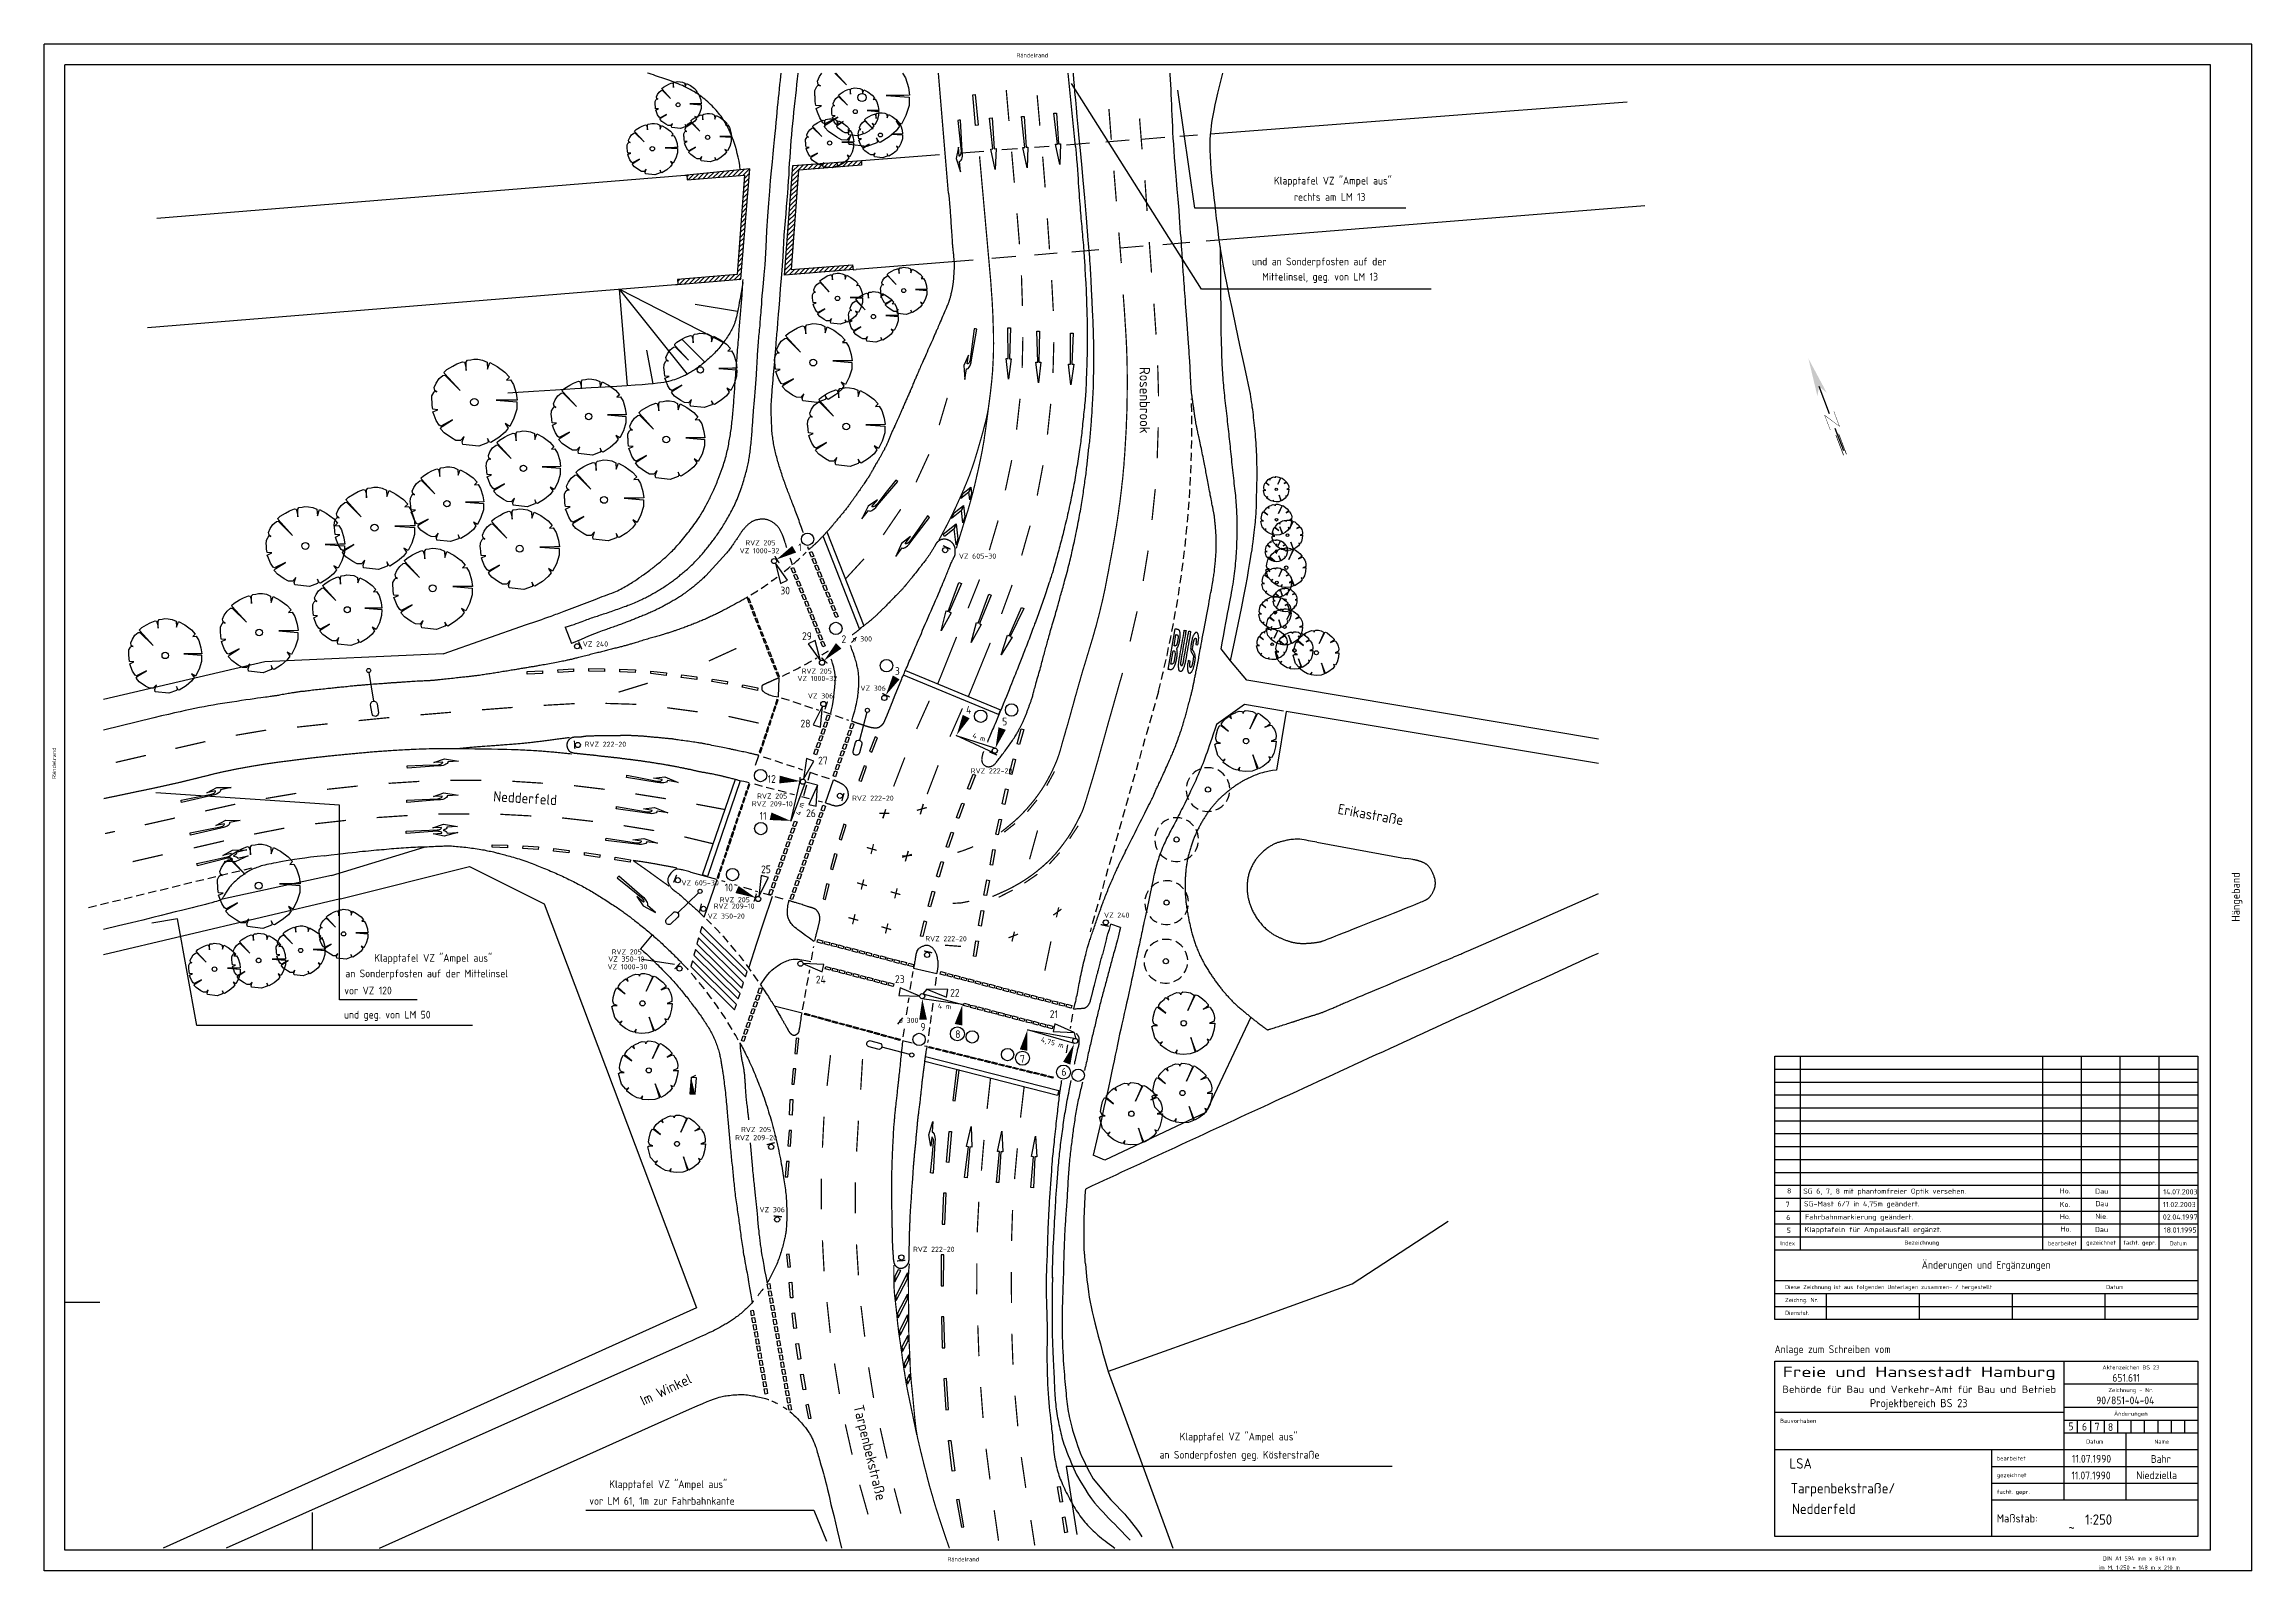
# Model space of a CAD drawing. Header units: metres. Extents: x -3 to 211, y 1 to 149.
import ezdxf
from ezdxf.enums import TextEntityAlignment as Align

# ---------------------------------------------------------------- set-up
doc = ezdxf.new("R2010")
doc.units = ezdxf.units.M
doc.header["$LTSCALE"] = 25
doc.linetypes.add('STRICHLINIE2', pattern=[9.525, 6.35, -3.175])
doc.layers.get('0').update_dxf_attribs({"linetype": 'CONTINUOUS'})
for name, color, linetype in [('BG-GR-LIN-VSB', 4, 'CONTINUOUS'), ('BG-GR-TXT-STR-NAM', 4, 'CONTINUOUS'), ('BS-RA-LIN-SON', 2, 'CONTINUOUS'), ('BS-RA-SYM', 3, 'CONTINUOUS'), ('BS-RA-SYM-NOR', 3, 'CONTINUOUS'), ('BS-RA-TXT', 3, 'CONTINUOUS'), ('BS-RA-TXT-SON', 2, 'CONTINUOUS'), ('BT-GT-SYM', 2, 'CONTINUOUS'), ('BT-OF-LIN-ABG', 4, 'CONTINUOUS'), ('BT-SM-SYM', 2, 'CONTINUOUS'), ('BV-BL-SYM', 2, 'CONTINUOUS'), ('BV-FM-SYM', 2, 'CONTINUOUS'), ('BV-SF-LIN-HOH', 5, 'CONTINUOUS'), ('BV-SF-LIN-HOH-AGS', 5, 'STRICHLINIE2'), ('BV-SM-SYM', 2, 'CONTINUOUS'), ('BV-VK-SYM', 2, 'CONTINUOUS'), ('BV-VK-TXT', 2, 'CONTINUOUS'), ('BV-VK-TXT-LSA', 3, 'CONTINUOUS'), ('BW-EW-SYM', 3, 'CONTINUOUS')]:
    doc.layers.add(name, color=color, linetype=linetype)
doc.styles.get("Standard").update_dxf_attribs({"font": 'isocp.shx', "height": 0.5})

# ---------------------------------------------------------------- blocks, each defined once
blk = doc.blocks.new('VKLSASK1')
blk.add_lwpolyline([(0, -0.45, 0, 0, 0), (0, 0.15, 0.3, 0, 0), (0, 0.45, 0, 0, 0)], format="xyseb")
blk.add_circle((0, 0), 0.6)
blk = doc.blocks.new('BMIST')
blk.add_lwpolyline([(0.506, 0.041), (0.991, 0.004), (0.99, -0.167), (0.925, -0.378), (0.829, -0.566), (0.721, -0.503), (0.788, -0.605), (0.717, -0.704), (0.57, -0.828), (0.382, -0.947), (0.354, -0.933), (0.304, -0.846), (0.324, -0.92), (0.31, -0.952), (0.101, -1.03), (-0.27, -0.988), (-0.283, -0.927), (-0.239, -0.804), (-0.323, -0.896), (-0.431, -0.894), (-0.535, -0.836), (-0.705, -0.716), (-0.782, -0.629), (-0.791, -0.616), (-0.754, -0.569), (-0.509, -0.416), (-0.783, -0.559), (-0.822, -0.535), (-0.888, -0.433), (-0.937, -0.307), (-0.967, -0.23), (-0.853, -0.178), (-0.972, -0.169), (-0.984, -0.083), (-0.988, 0.019), (-0.995, 0.04), (-0.992, 0.149), (-0.949, 0.227), (-0.921, 0.255), (-0.876, 0.242), (-0.923, 0.274), (-0.939, 0.342), (-0.895, 0.442), (-0.824, 0.549), (-0.733, 0.621), (-0.69, 0.629), (-0.328, 0.267), (-0.694, 0.669), (-0.702, 0.7), (-0.639, 0.757), (-0.506, 0.838), (-0.406, 0.892), (-0.273, 0.943), (-0.233, 0.932), (-0.208, 0.851), (-0.194, 0.741), (-0.194, 0.938), (-0.164, 0.976), (-0.083, 0.986), (-0.013, 1.003), (0.083, 0.998), (0.192, 0.981), (0.295, 0.932), (0.305, 0.77), (0.361, 0.923), (0.531, 0.832), (0.714, 0.7), (0.82, 0.58), (0.752, 0.513), (0.846, 0.521), (0.916, 0.409), (0.976, 0.211), (0.999, 0.048), (0.879, 0.043)], close=True)
blk.add_circle((0, 0), 0.0866)
blk = doc.blocks.new('BMPLN')
blk.add_circle((0, 0), 0.25)
for start, end in [(180, 204.0163), (144, 168.0163), (108, 132.0163), (72, 96.0163), (36, 60.0163), (0, 24.0163), (216, 240.0163), (252, 276.0163), (288, 312.0163), (324, 348.0163)]:
    blk.add_arc((0, 0), 2.12, start, end)
blk = doc.blocks.new('FMPFLG')
blk.add_lwpolyline([(0, 0), (2, 0.25), (2, 0.0625), (5, 0.125), (5, -0.125), (2, -0.0625), (2, -0.25)], close=True)
blk = doc.blocks.new('FMPFLL')
blk.add_lwpolyline([(0, -0.29), (1.05, -0.29), (1.06, -0.22), (1.12, -0.13), (1.24, -0.06), (1.35, -0.02), (1.51, 0.03), (1.72, 0.06), (2, 0.06), (5, 0.12), (5, 0), (5, -0.12), (3.5, -0.09), (2, -0.06), (1.88, -0.08), (1.77, -0.1), (1.68, -0.13), (1.6, -0.19), (1.55, -0.25), (1.55, -0.29), (2.4, -0.29), (1.35, -0.59)], close=True)
blk = doc.blocks.new('FMPFLR')
blk.add_lwpolyline([(0, 0.29), (1.05, 0.29), (1.06, 0.22), (1.12, 0.13), (1.24, 0.06), (1.35, 0.02), (1.51, -0.03), (1.72, -0.06), (2, -0.06), (5, -0.12), (5, 0), (5, 0.12), (3.5, 0.09), (2, 0.06), (1.88, 0.08), (1.77, 0.1), (1.68, 0.13), (1.6, 0.19), (1.55, 0.25), (1.55, 0.29), (2.4, 0.29), (1.35, 0.59)], close=True)
blk = doc.blocks.new('FMPFLLR')
blk.add_lwpolyline([(1.41, 0), (1.35, 0.02), (1.24, 0.06), (1.12, 0.13), (1.06, 0.22), (1.05, 0.29), (0, 0.29), (1.35, 0.59), (2.4, 0.29), (1.55, 0.29), (1.55, 0.25), (1.6, 0.19), (1.68, 0.13), (1.77, 0.1), (1.88, 0.08), (2, 0.06), (5, 0.12), (5, 0), (5, -0.12), (3.5, -0.09), (2, -0.06), (1.88, -0.08), (1.77, -0.1), (1.68, -0.13), (1.6, -0.19), (1.55, -0.25), (1.55, -0.29), (2.4, -0.29), (1.35, -0.59), (0, -0.29), (1.05, -0.29), (1.06, -0.22), (1.12, -0.13), (1.24, -0.06), (1.35, -0.02)], close=True)
blk = doc.blocks.new('BLSTRLAM')
blk.add_line((0.2, 0), (3, 0))
blk.add_lwpolyline([(3.3125, 0.3125), (4.1875, 0.3125, -1), (4.1875, -0.3125), (3.3125, -0.3125, -1)], format="xyb", close=True)
blk.add_circle((0, 0), 0.2)
blk = doc.blocks.new('EWKAS03')
blk.add_lwpolyline([(-0.8, -0.25), (0.8, -0.25), (0.8, 0.25), (-0.8, 0.25), (-0.8, -0.25), (-1.05, 0.18)])
blk.add_solid([(-0.8, -0.25), (0.8, -0.25), (0.8, 0.25)])
blk = doc.blocks.new('DSNORPFL')
for p, q in [((2.89, 0), (5.71, 0)), ((7.22, 0), (9.56, 0))]:
    blk.add_line(p, q)
at = {"const_width": 0.0366}
blk.add_lwpolyline([(5.71, 0.48), (7.22, 0.48), (5.71, -0.48), (7.22, -0.48)], dxfattribs=at)
blk.add_solid([(0, 0), (3.74, 0.48), (3.74, -0.48), (2.89, 0)])
for points in [[(7.88, 0.18), (7.88, 0.11), (10, 0.18), (10, 0.11)], [(7.88, -0.11), (7.88, -0.18), (10, -0.11), (10, -0.18)]]:
    blk.add_trace(points)
blk = doc.blocks.new('VKLSASO2')
blk.add_lwpolyline([(0.45, 0, 0, 0, 0), (-0.15, 0, 0.3, 0, 0), (-0.45, 0, 0, 0, 0)], format="xyseb")
blk = doc.blocks.new('VKLSASO3')
blk.add_lwpolyline([(-0.45, 0, 0, 0, 0), (0.15, 0, 0.3, 0, 0), (0.45, 0, 0, 0, 0)], format="xyseb")
blk = doc.blocks.new('VKLSASO1')
blk.add_lwpolyline([(0, -0.45, 0, 0, 0), (0, 0.15, 0.3, 0, 0), (0, 0.45, 0, 0, 0)], format="xyseb")
blk = doc.blocks.new('*X16')
at = {"color": 0}
for p, q in [((55.2, 126.79), (55.34, 126.93)), ((55.3, 126.45), (55.83, 126.98)), ((55.78, 126.49), (56.32, 127.03)), ((56.26, 126.53), (56.81, 127.08)), ((56.75, 126.57), (57.3, 127.13)), ((57.23, 126.62), (57.79, 127.17)), ((57.71, 126.66), (58.28, 127.22)), ((58.2, 126.7), (58.77, 127.27)), ((58.68, 126.74), (59.26, 127.32)), ((59.16, 126.78), (59.75, 127.37)), ((59.65, 126.82), (60.24, 127.41)), ((60.13, 126.86), (60.73, 127.46)), ((60.61, 126.9), (61.22, 127.51)), ((60.73, 126.13), (61.22, 126.62)), ((60.76, 126.61), (61.26, 127.11)), ((65.31, 125.86), (65.94, 126.48)), ((65.35, 126.34), (65.97, 126.96)), ((65.38, 126.81), (66.48, 127.91)), ((65.42, 127.29), (66, 127.87)), ((65.46, 127.77), (65.52, 127.84)), ((66.43, 127.42), (66.96, 127.95)), ((66.91, 127.46), (67.44, 127.98)), ((67.39, 127.5), (67.92, 128.02)), ((67.88, 127.54), (68.39, 128.06)), ((68.36, 127.58), (68.87, 128.09)), ((68.84, 127.62), (69.35, 128.13)), ((69.32, 127.66), (69.83, 128.17)), ((69.8, 127.7), (70.31, 128.2)), ((70.29, 127.74), (70.79, 128.24)), ((70.77, 127.78), (71.27, 128.28)), ((71.25, 127.82), (71.74, 128.31)), ((71.73, 127.86), (72.13, 128.25)), ((60.55, 123.75), (61.02, 124.22)), ((60.58, 124.22), (61.06, 124.7)), ((60.62, 124.7), (61.1, 125.18)), ((60.66, 125.18), (61.14, 125.66)), ((60.69, 125.66), (61.18, 126.14)), ((65.16, 123.94), (65.79, 124.57)), ((65.2, 124.42), (65.83, 125.05)), ((65.24, 124.9), (65.87, 125.53)), ((65.27, 125.38), (65.9, 126)), ((60.41, 121.84), (60.87, 122.3)), ((60.44, 122.31), (60.91, 122.78)), ((60.48, 122.79), (60.94, 123.26)), ((60.51, 123.27), (60.98, 123.74)), ((64.98, 121.55), (65.62, 122.19)), ((65.02, 122.03), (65.65, 122.66)), ((65.05, 122.51), (65.69, 123.14)), ((65.09, 122.99), (65.72, 123.62)), ((65.13, 123.46), (65.76, 124.1)), ((60.23, 119.45), (60.67, 119.89)), ((60.27, 119.93), (60.71, 120.37)), ((60.3, 120.41), (60.75, 120.85)), ((60.34, 120.88), (60.79, 121.33)), ((60.37, 121.36), (60.83, 121.82)), ((64.84, 119.64), (65.48, 120.28)), ((64.87, 120.11), (65.51, 120.76)), ((64.91, 120.59), (65.55, 121.23)), ((64.94, 121.07), (65.58, 121.71)), ((60.09, 117.54), (60.52, 117.97)), ((60.12, 118.02), (60.56, 118.45)), ((60.16, 118.5), (60.59, 118.93)), ((60.19, 118.97), (60.63, 119.41)), ((64.65, 117.24), (65.3, 117.89)), ((64.69, 117.72), (65.34, 118.37)), ((64.73, 118.2), (65.37, 118.85)), ((64.76, 118.68), (65.41, 119.32)), ((64.8, 119.16), (65.44, 119.8)), ((65.1, 117.24), (65.66, 117.81)), ((65.58, 117.28), (66.14, 117.84)), ((66.06, 117.32), (66.62, 117.88)), ((66.54, 117.36), (67.09, 117.92)), ((67.02, 117.4), (67.57, 117.95)), ((67.5, 117.44), (68.05, 117.99)), ((67.98, 117.48), (68.53, 118.03)), ((68.46, 117.52), (69.01, 118.06)), ((68.94, 117.56), (69.49, 118.1)), ((69.42, 117.59), (69.97, 118.14)), ((69.9, 117.63), (70.44, 118.17)), ((70.38, 117.67), (70.92, 118.21)), ((70.86, 117.71), (71.28, 118.13)), ((54.3, 116.61), (54.51, 116.82)), ((54.47, 116.34), (54.99, 116.86)), ((54.95, 116.38), (55.47, 116.9)), ((55.43, 116.42), (55.95, 116.94)), ((55.91, 116.46), (56.43, 116.98)), ((56.39, 116.5), (56.91, 117.02)), ((56.87, 116.53), (57.39, 117.05)), ((57.35, 116.57), (57.87, 117.09)), ((57.83, 116.61), (58.35, 117.13)), ((58.32, 116.65), (58.83, 117.17)), ((58.8, 116.69), (59.32, 117.21)), ((59.28, 116.73), (59.8, 117.25)), ((59.76, 116.77), (60.48, 117.49)), ((60.24, 116.81), (60.44, 117.01))]:
    blk.add_line(p, q, dxfattribs=at)
blk = doc.blocks.new('BB')
for p, q in [((0, 0), (0, 4)), ((0, 0), (0, 4)), ((0.18, 2.34), (0.18, 3.45)), ((0.18, 0.55), (0.18, 1.86))]:
    blk.add_line(p, q)
for points in [[(0, 4), (0.04, 4), (0.09, 4), (0.13, 4), (0.17, 4), (0.2, 4), (0.24, 4), (0.27, 3.99), (0.3, 3.99), (0.32, 3.98), (0.34, 3.97), (0.36, 3.96), (0.38, 3.94), (0.4, 3.93), (0.41, 3.91), (0.43, 3.89), (0.44, 3.87), (0.45, 3.84), (0.47, 3.82), (0.48, 3.79), (0.5, 3.75), (0.51, 3.72), (0.52, 3.68), (0.53, 3.64), (0.54, 3.6), (0.55, 3.56), (0.56, 3.51), (0.57, 3.46), (0.58, 3.41), (0.58, 3.36), (0.59, 3.31), (0.59, 3.26), (0.6, 3.21), (0.6, 3.16), (0.6, 3.12), (0.61, 3.07), (0.61, 3.03), (0.61, 2.99), (0.61, 2.94), (0.61, 2.9), (0.61, 2.85), (0.61, 2.8), (0.61, 2.75), (0.6, 2.7), (0.6, 2.65), (0.6, 2.61), (0.59, 2.56), (0.59, 2.51), (0.58, 2.47), (0.57, 2.43), (0.57, 2.4), (0.56, 2.37), (0.56, 2.34), (0.55, 2.31), (0.54, 2.28), (0.54, 2.26), (0.53, 2.24), (0.52, 2.22), (0.51, 2.2), (0.5, 2.19), (0.5, 2.17), (0.49, 2.16), (0.48, 2.15), (0.48, 2.14), (0.47, 2.13), (0.47, 2.12), (0.47, 2.12), (0.46, 2.11), (0.46, 2.11), (0.46, 2.11), (0.46, 2.11), (0.46, 2.11), (0.46, 2.11), (0.46, 2.11), (0.46, 2.11), (0.46, 2.11), (0.46, 2.11), (0.46, 2.11), (0.46, 2.11), (0.46, 2.11), (0.46, 2.11), (0.46, 2.11), (0.46, 2.11), (0.46, 2.11), (0.46, 2.11), (0.46, 2.11), (0.46, 2.11), (0.46, 2.11), (0.46, 2.1), (0.47, 2.1), (0.47, 2.1), (0.47, 2.09), (0.48, 2.08), (0.48, 2.07), (0.49, 2.06), (0.49, 2.05), (0.5, 2.03), (0.51, 2.01), (0.52, 1.99), (0.53, 1.97), (0.53, 1.94), (0.54, 1.9), (0.55, 1.87), (0.56, 1.83), (0.57, 1.79), (0.58, 1.74), (0.59, 1.7), (0.59, 1.65), (0.6, 1.6), (0.6, 1.55), (0.61, 1.5), (0.61, 1.45), (0.61, 1.4), (0.62, 1.35), (0.62, 1.31), (0.62, 1.27), (0.62, 1.23), (0.62, 1.19), (0.62, 1.15), (0.62, 1.12), (0.62, 1.08), (0.62, 1.05), (0.62, 1.01), (0.62, 0.98), (0.62, 0.94), (0.62, 0.91), (0.62, 0.87), (0.62, 0.84), (0.61, 0.8), (0.61, 0.76), (0.6, 0.71), (0.6, 0.67), (0.59, 0.63), (0.58, 0.58), (0.57, 0.54), (0.56, 0.49), (0.55, 0.45), (0.54, 0.4), (0.53, 0.36), (0.51, 0.32), (0.5, 0.28), (0.49, 0.24), (0.47, 0.21), (0.46, 0.18), (0.44, 0.15), (0.43, 0.13), (0.41, 0.1), (0.4, 0.08), (0.38, 0.07), (0.36, 0.05), (0.35, 0.04), (0.33, 0.03), (0.31, 0.02), (0.29, 0.02), (0.27, 0.01), (0.24, 0.01), (0.21, 0), (0.17, 0), (0.13, 0), (0.07, 0), (0, 0)], [(0.18, 3.45), (0.22, 3.45), (0.26, 3.45), (0.3, 3.45), (0.32, 3.44), (0.34, 3.44), (0.35, 3.43), (0.37, 3.42), (0.37, 3.4), (0.38, 3.39), (0.39, 3.37), (0.4, 3.35), (0.41, 3.33), (0.42, 3.3), (0.42, 3.28), (0.43, 3.25), (0.43, 3.23), (0.44, 3.2), (0.44, 3.17), (0.44, 3.14), (0.44, 3.11), (0.44, 3.08), (0.44, 3.04), (0.44, 3.01), (0.44, 2.97), (0.44, 2.92), (0.44, 2.88), (0.44, 2.83), (0.44, 2.79), (0.44, 2.74), (0.44, 2.7), (0.44, 2.66), (0.44, 2.62), (0.43, 2.59), (0.43, 2.56), (0.42, 2.53), (0.42, 2.51), (0.41, 2.49), (0.41, 2.47), (0.4, 2.46), (0.39, 2.44), (0.38, 2.43), (0.38, 2.42), (0.37, 2.41), (0.36, 2.4), (0.35, 2.39), (0.34, 2.38), (0.33, 2.37), (0.32, 2.37), (0.31, 2.36), (0.3, 2.35), (0.29, 2.35), (0.27, 2.35), (0.25, 2.34), (0.23, 2.34), (0.21, 2.34), (0.18, 2.34)], [(0.18, 1.86), (0.22, 1.86), (0.25, 1.86), (0.28, 1.86), (0.3, 1.85), (0.32, 1.84), (0.33, 1.83), (0.35, 1.82), (0.36, 1.8), (0.37, 1.78), (0.38, 1.76), (0.38, 1.73), (0.39, 1.71), (0.4, 1.68), (0.4, 1.66), (0.41, 1.63), (0.42, 1.61), (0.42, 1.59), (0.42, 1.57), (0.43, 1.55), (0.43, 1.53), (0.43, 1.52), (0.44, 1.5), (0.44, 1.48), (0.44, 1.45), (0.44, 1.43), (0.44, 1.4), (0.44, 1.37), (0.44, 1.34), (0.44, 1.3), (0.44, 1.26), (0.44, 1.22), (0.44, 1.18), (0.44, 1.13), (0.44, 1.09), (0.44, 1.04), (0.44, 0.99), (0.44, 0.95), (0.44, 0.9), (0.44, 0.86), (0.44, 0.82), (0.44, 0.79), (0.43, 0.76), (0.43, 0.73), (0.42, 0.71), (0.41, 0.69), (0.41, 0.67), (0.4, 0.65), (0.38, 0.63), (0.37, 0.62), (0.36, 0.6), (0.34, 0.59), (0.31, 0.57), (0.29, 0.56), (0.26, 0.55), (0.22, 0.55), (0.18, 0.55)]]:
    blk.add_lwpolyline(points)
blk = doc.blocks.new('BU')
blk.add_lwpolyline([(0.35, 0.59), (0.35, 0.59), (0.36, 0.59), (0.36, 0.6), (0.36, 0.6), (0.37, 0.61), (0.37, 0.61), (0.38, 0.62), (0.38, 0.63), (0.39, 0.64), (0.4, 0.65), (0.4, 0.67), (0.41, 0.68), (0.41, 0.7), (0.42, 0.71), (0.42, 0.73), (0.43, 0.75), (0.43, 0.77), (0.43, 0.79), (0.44, 0.82), (0.44, 0.84), (0.44, 0.86), (0.44, 0.88), (0.44, 0.89), (0.44, 0.91), (0.44, 0.92), (0.44, 0.94), (0.44, 0.96), (0.44, 1), (0.44, 1.07), (0.44, 1.16), (0.44, 1.28), (0.44, 1.45), (0.44, 1.66), (0.44, 1.91), (0.44, 2.19), (0.44, 2.47), (0.44, 2.76), (0.44, 3.03), (0.44, 3.28), (0.44, 3.49), (0.44, 3.66), (0.44, 3.78), (0.44, 3.87), (0.44, 3.94), (0.44, 3.97), (0.44, 3.99), (0.44, 4), (0.44, 4), (0.44, 4), (0.45, 4), (0.45, 4), (0.45, 4), (0.45, 4), (0.46, 4), (0.46, 4), (0.47, 4), (0.49, 4), (0.5, 4), (0.52, 4), (0.53, 4), (0.55, 4), (0.56, 4), (0.58, 4), (0.59, 4), (0.6, 4), (0.61, 4), (0.61, 4), (0.62, 4), (0.62, 4), (0.62, 4), (0.62, 4), (0.62, 4), (0.62, 4), (0.62, 3.99), (0.62, 3.97), (0.62, 3.94), (0.62, 3.87), (0.62, 3.78), (0.62, 3.66), (0.62, 3.49), (0.62, 3.28), (0.62, 3.03), (0.62, 2.75), (0.62, 2.47), (0.62, 2.18), (0.62, 1.91), (0.62, 1.66), (0.62, 1.45), (0.62, 1.28), (0.62, 1.15), (0.62, 1.06), (0.62, 0.99), (0.62, 0.95), (0.62, 0.92), (0.62, 0.89), (0.62, 0.87), (0.61, 0.84), (0.61, 0.8), (0.61, 0.76), (0.6, 0.71), (0.6, 0.66), (0.59, 0.61), (0.59, 0.56), (0.58, 0.51), (0.57, 0.46), (0.56, 0.41), (0.55, 0.37), (0.53, 0.32), (0.52, 0.28), (0.51, 0.24), (0.5, 0.21), (0.49, 0.18), (0.48, 0.15), (0.47, 0.13), (0.46, 0.11), (0.45, 0.09), (0.44, 0.08), (0.43, 0.06), (0.42, 0.05), (0.41, 0.04), (0.4, 0.04), (0.39, 0.03), (0.38, 0.02), (0.36, 0.02), (0.35, 0.02), (0.34, 0.01), (0.32, 0.01), (0.31, 0.01), (0.3, 0.01), (0.28, 0.01), (0.27, 0.02), (0.26, 0.02), (0.24, 0.02), (0.23, 0.03), (0.22, 0.04), (0.21, 0.04), (0.2, 0.05), (0.19, 0.06), (0.18, 0.08), (0.17, 0.09), (0.16, 0.11), (0.15, 0.13), (0.14, 0.15), (0.13, 0.18), (0.12, 0.21), (0.11, 0.24), (0.1, 0.28), (0.09, 0.32), (0.07, 0.37), (0.06, 0.41), (0.05, 0.46), (0.04, 0.51), (0.03, 0.56), (0.03, 0.61), (0.02, 0.66), (0.02, 0.71), (0.01, 0.76), (0.01, 0.8), (0.01, 0.84), (0, 0.87), (0, 0.89), (0, 0.92), (0, 0.95), (0, 0.99), (0, 1.06), (0, 1.15), (0, 1.28), (0, 1.45), (0, 1.66), (0, 1.91), (0, 2.18), (0, 2.47), (0, 2.75), (0, 3.03), (0, 3.28), (0, 3.49), (0, 3.66), (0, 3.78), (0, 3.87), (0, 3.94), (0, 3.97), (0, 3.99), (0, 4), (0, 4), (0, 4), (0, 4), (0, 4), (0, 4), (0.01, 4), (0.01, 4), (0.02, 4), (0.03, 4), (0.04, 4), (0.06, 4), (0.07, 4), (0.09, 4), (0.1, 4), (0.12, 4), (0.13, 4), (0.15, 4), (0.16, 4), (0.16, 4), (0.17, 4), (0.17, 4), (0.17, 4), (0.17, 4), (0.17, 4), (0.17, 4), (0.17, 4), (0.17, 3.99), (0.17, 3.97), (0.17, 3.94), (0.17, 3.87), (0.17, 3.78), (0.17, 3.66), (0.17, 3.49), (0.17, 3.28), (0.17, 3.03), (0.17, 2.76), (0.17, 2.47), (0.17, 2.19), (0.17, 1.91), (0.17, 1.66), (0.17, 1.45), (0.17, 1.28), (0.17, 1.16), (0.17, 1.07), (0.18, 1), (0.18, 0.96), (0.18, 0.94), (0.18, 0.92), (0.18, 0.91), (0.18, 0.89), (0.18, 0.88), (0.18, 0.86), (0.18, 0.84), (0.18, 0.82), (0.19, 0.79), (0.19, 0.77), (0.19, 0.75), (0.2, 0.73), (0.2, 0.71), (0.21, 0.7), (0.21, 0.68), (0.22, 0.67), (0.22, 0.65), (0.23, 0.64), (0.24, 0.63), (0.24, 0.62), (0.25, 0.61), (0.25, 0.61), (0.26, 0.6), (0.26, 0.6), (0.26, 0.59), (0.27, 0.59), (0.27, 0.59), (0.28, 0.59), (0.28, 0.58), (0.29, 0.58), (0.29, 0.58), (0.3, 0.58), (0.3, 0.58), (0.3, 0.58), (0.31, 0.58), (0.31, 0.58), (0.31, 0.58), (0.31, 0.58), (0.31, 0.58), (0.31, 0.58), (0.31, 0.58), (0.31, 0.58), (0.31, 0.58), (0.32, 0.58), (0.32, 0.58), (0.32, 0.58), (0.33, 0.58), (0.33, 0.58), (0.34, 0.58), (0.34, 0.59)], close=True)
blk = doc.blocks.new('BS')
for p, q in [((0.45, 2.83), (0.65, 2.83)), ((0.2, 1.17), (0, 1.17))]:
    blk.add_line(p, q)
for points in [[(0.65, 2.83), (0.65, 2.96), (0.65, 3.07), (0.64, 3.18), (0.64, 3.27), (0.63, 3.35), (0.63, 3.42), (0.62, 3.49), (0.61, 3.55), (0.59, 3.6), (0.58, 3.66), (0.57, 3.7), (0.55, 3.75), (0.53, 3.79), (0.52, 3.82), (0.5, 3.85), (0.48, 3.88), (0.47, 3.9), (0.46, 3.92), (0.44, 3.94), (0.43, 3.95), (0.42, 3.96), (0.41, 3.97), (0.4, 3.98), (0.39, 3.98), (0.38, 3.99), (0.37, 3.99), (0.37, 3.99), (0.36, 4), (0.35, 4), (0.34, 4), (0.33, 4), (0.32, 4), (0.31, 4), (0.3, 4), (0.29, 3.99), (0.28, 3.99), (0.27, 3.99), (0.26, 3.98), (0.26, 3.98), (0.25, 3.97), (0.24, 3.97), (0.23, 3.96), (0.22, 3.95), (0.21, 3.94), (0.2, 3.93), (0.19, 3.92), (0.18, 3.9), (0.17, 3.88), (0.15, 3.85), (0.13, 3.82), (0.12, 3.79), (0.1, 3.75), (0.09, 3.71), (0.07, 3.67), (0.06, 3.63), (0.04, 3.59), (0.03, 3.54), (0.03, 3.49), (0.02, 3.44), (0.01, 3.4), (0.01, 3.35), (0.01, 3.3), (0.01, 3.25), (0, 3.2), (0, 3.15), (0, 3.1), (0, 3.06), (0, 3.01), (0, 2.97), (0, 2.93), (0, 2.89), (0, 2.85), (0, 2.82), (0, 2.79), (0, 2.75), (0, 2.72), (0, 2.69), (0.01, 2.66), (0.01, 2.62), (0.01, 2.59), (0.01, 2.54), (0.02, 2.5), (0.02, 2.45), (0.03, 2.41), (0.03, 2.36), (0.04, 2.31), (0.05, 2.26), (0.07, 2.22), (0.08, 2.18), (0.1, 2.14), (0.12, 2.1), (0.14, 2.07), (0.16, 2.04), (0.18, 2.01), (0.2, 1.99), (0.22, 1.96), (0.24, 1.94), (0.26, 1.91), (0.28, 1.89), (0.3, 1.87), (0.31, 1.86), (0.33, 1.84), (0.34, 1.82), (0.35, 1.81), (0.36, 1.79), (0.37, 1.78), (0.38, 1.77), (0.39, 1.75), (0.4, 1.74), (0.41, 1.73), (0.41, 1.71), (0.42, 1.7), (0.42, 1.68), (0.43, 1.67), (0.43, 1.65), (0.43, 1.63), (0.44, 1.61), (0.44, 1.58), (0.44, 1.55), (0.44, 1.52), (0.44, 1.49), (0.45, 1.45), (0.45, 1.41), (0.45, 1.37), (0.45, 1.32), (0.45, 1.28), (0.45, 1.24), (0.45, 1.19), (0.45, 1.15), (0.45, 1.12), (0.45, 1.08), (0.45, 1.04), (0.45, 1.01), (0.45, 0.98), (0.45, 0.95), (0.45, 0.92), (0.44, 0.89), (0.44, 0.86), (0.44, 0.83), (0.44, 0.81), (0.43, 0.78), (0.43, 0.76), (0.43, 0.73), (0.42, 0.71), (0.42, 0.69), (0.41, 0.67), (0.41, 0.66), (0.4, 0.64), (0.39, 0.63), (0.39, 0.61), (0.38, 0.6), (0.37, 0.59), (0.36, 0.58), (0.36, 0.58), (0.35, 0.57), (0.34, 0.57), (0.34, 0.57), (0.33, 0.57), (0.32, 0.57), (0.31, 0.57), (0.31, 0.58), (0.3, 0.58), (0.3, 0.58), (0.29, 0.59), (0.28, 0.6), (0.28, 0.6), (0.27, 0.61), (0.27, 0.62), (0.26, 0.63), (0.26, 0.64), (0.25, 0.65), (0.25, 0.66), (0.24, 0.67), (0.24, 0.68), (0.23, 0.69), (0.23, 0.71), (0.23, 0.72), (0.22, 0.74), (0.22, 0.76), (0.22, 0.78), (0.21, 0.79), (0.21, 0.81), (0.21, 0.84), (0.21, 0.86), (0.21, 0.88), (0.21, 0.91), (0.2, 0.94), (0.2, 0.97), (0.2, 1.01), (0.2, 1.05), (0.2, 1.11), (0.2, 1.17)], [(0, 1.17), (0, 1.04), (0, 0.92), (0, 0.81), (0.01, 0.72), (0.02, 0.63), (0.03, 0.56), (0.04, 0.49), (0.05, 0.43), (0.06, 0.38), (0.08, 0.32), (0.09, 0.28), (0.11, 0.24), (0.12, 0.2), (0.14, 0.16), (0.15, 0.13), (0.16, 0.11), (0.18, 0.09), (0.19, 0.07), (0.2, 0.05), (0.21, 0.04), (0.22, 0.03), (0.23, 0.03), (0.24, 0.02), (0.25, 0.02), (0.26, 0.01), (0.27, 0.01), (0.28, 0.01), (0.29, 0.01), (0.3, 0.01), (0.31, 0.01), (0.32, 0.01), (0.33, 0.01), (0.34, 0.01), (0.36, 0.01), (0.37, 0.01), (0.39, 0.02), (0.41, 0.03), (0.42, 0.04), (0.44, 0.06), (0.46, 0.08), (0.48, 0.11), (0.5, 0.14), (0.52, 0.17), (0.53, 0.21), (0.55, 0.25), (0.56, 0.3), (0.58, 0.34), (0.59, 0.39), (0.6, 0.44), (0.61, 0.48), (0.62, 0.53), (0.62, 0.58), (0.63, 0.62), (0.63, 0.67), (0.64, 0.71), (0.64, 0.75), (0.64, 0.79), (0.64, 0.82), (0.65, 0.86), (0.65, 0.89), (0.65, 0.92), (0.65, 0.96), (0.65, 0.99), (0.65, 1.02), (0.65, 1.06), (0.65, 1.09), (0.65, 1.13), (0.65, 1.16), (0.65, 1.2), (0.65, 1.24), (0.65, 1.28), (0.65, 1.31), (0.65, 1.35), (0.65, 1.39), (0.64, 1.43), (0.64, 1.47), (0.64, 1.51), (0.63, 1.56), (0.62, 1.6), (0.61, 1.64), (0.6, 1.68), (0.59, 1.73), (0.57, 1.77), (0.56, 1.81), (0.54, 1.86), (0.52, 1.9), (0.5, 1.94), (0.47, 1.97), (0.45, 2.01), (0.43, 2.04), (0.41, 2.07), (0.39, 2.1), (0.37, 2.12), (0.35, 2.14), (0.33, 2.16), (0.31, 2.18), (0.29, 2.2), (0.28, 2.21), (0.27, 2.22), (0.26, 2.24), (0.25, 2.25), (0.24, 2.26), (0.23, 2.28), (0.22, 2.3), (0.22, 2.32), (0.21, 2.34), (0.21, 2.37), (0.21, 2.39), (0.21, 2.43), (0.21, 2.46), (0.2, 2.49), (0.2, 2.53), (0.2, 2.56), (0.2, 2.6), (0.2, 2.63), (0.2, 2.67), (0.2, 2.71), (0.2, 2.75), (0.2, 2.78), (0.2, 2.82), (0.2, 2.85), (0.2, 2.88), (0.2, 2.92), (0.2, 2.95), (0.2, 2.98), (0.2, 3), (0.2, 3.03), (0.2, 3.06), (0.2, 3.09), (0.2, 3.12), (0.2, 3.14), (0.21, 3.17), (0.21, 3.19), (0.21, 3.22), (0.21, 3.24), (0.22, 3.26), (0.22, 3.28), (0.23, 3.3), (0.23, 3.31), (0.24, 3.33), (0.24, 3.35), (0.25, 3.36), (0.25, 3.37), (0.26, 3.39), (0.27, 3.4), (0.28, 3.41), (0.28, 3.41), (0.29, 3.42), (0.3, 3.43), (0.31, 3.43), (0.32, 3.43), (0.32, 3.44), (0.33, 3.43), (0.34, 3.43), (0.35, 3.43), (0.36, 3.42), (0.37, 3.41), (0.38, 3.4), (0.38, 3.39), (0.39, 3.38), (0.4, 3.37), (0.4, 3.36), (0.41, 3.34), (0.41, 3.33), (0.42, 3.31), (0.42, 3.3), (0.43, 3.28), (0.43, 3.26), (0.43, 3.24), (0.44, 3.22), (0.44, 3.2), (0.44, 3.18), (0.44, 3.16), (0.44, 3.14), (0.44, 3.11), (0.45, 3.09), (0.45, 3.06), (0.45, 3.04), (0.45, 3.01), (0.45, 2.98), (0.45, 2.94), (0.45, 2.91), (0.45, 2.87), (0.45, 2.83)]]:
    blk.add_lwpolyline(points)
blk = doc.blocks.new('BFMBUS')
at = {"rotation": 90}
for name, p in [('BU', (4, -0.31523)), ('BS', (4, 0.56571)), ('BB', (4, -1.22))]:
    blk.add_blockref(name, p, dxfattribs=at)
blk = doc.blocks.new('BVKMAN')
blk.add_circle((0, 0), 0.25)
blk = doc.blocks.new('Verkehrszeichen')
at = {"layer": 'BV-VK-SYM', "const_width": 0.125}
blk.add_lwpolyline([(0.3, 0.37), (0.32, -0.43)], dxfattribs=at)
at = {"layer": 'BV-VK-SYM', "rotation": 0.8654267626991108}
blk.add_blockref('BVKMAN', (0, 0), dxfattribs=at)

msp = doc.modelspace()

# ---------------------------------------------------------------- linework, layer by layer
at = {"layer": 'BG-GR-LIN-VSB'}
for p, q in [((25.88, 65.87), (38.37, 69)), ((38.37, 69), (45.61, 65.36)), ((25.88, 65.87), (2.9, 60.41)), ((45.61, 65.36), (60.37, 26.21)), ((99.94, 40.53), (98.83, 41.02)), ((123.94, 28.53), (133.25, 34.6)), ((113.3, 24.7), (123.94, 28.53)), ((60.37, 26.21), (8.68, 2.9))]:
    msp.add_line(p, q, dxfattribs=at)
at = {"layer": 'BS-RA-LIN-SON'}
for p, q in [((164.89, 49.34), (205.89, 49.34)), ((167.39, 31.84), (167.39, 50.59)), ((190.89, 31.84), (190.89, 50.59)), ((194.64, 31.84), (194.64, 50.59)), ((198.39, 31.84), (198.39, 50.59)), ((202.14, 31.84), (202.14, 50.59)), ((164.89, 48.09), (205.89, 48.09)), ((164.89, 46.84), (205.89, 46.84)), ((164.89, 45.59), (205.89, 45.59)), ((164.89, 44.34), (205.89, 44.34)), ((164.89, 43.09), (205.89, 43.09)), ((164.89, 41.84), (205.89, 41.84)), ((164.89, 40.59), (205.89, 40.59)), ((164.89, 39.34), (205.89, 39.34)), ((164.89, 38.09), (205.89, 38.09)), ((164.89, 36.84), (205.89, 36.84)), ((164.89, 35.59), (205.89, 35.59)), ((164.89, 34.34), (205.89, 34.34)), ((164.89, 33.09), (205.89, 33.09)), ((164.89, 27.59), (205.89, 27.59)), ((164.89, 26.34), (205.89, 26.34)), ((169.89, 27.59), (169.89, 25.09)), ((178.89, 27.59), (178.89, 25.09)), ((187.89, 27.59), (187.89, 25.09)), ((196.89, 27.59), (196.89, 25.09)), ((205.91, 18.8), (192.91, 18.8)), ((205.91, 16.55), (192.91, 16.55)), ((205.91, 15.3), (192.91, 15.3)), ((194.21, 15.3), (194.21, 14.05)), ((195.51, 15.3), (195.51, 14.05)), ((196.81, 15.3), (196.81, 14.05)), ((198.11, 15.3), (198.11, 14.05)), ((199.41, 15.3), (199.41, 14.05)), ((200.71, 15.3), (200.71, 14.05)), ((202.01, 15.3), (202.01, 14.05)), ((203.31, 15.3), (203.31, 14.05)), ((204.61, 15.3), (204.61, 14.05)), ((198.91, 14.05), (198.91, 7.55)), ((205.91, 10.8), (185.91, 10.8)), ((205.91, 12.43), (192.91, 12.43)), ((205.91, 12.43), (192.91, 12.43)), ((205.91, 9.18), (185.91, 9.18))]:
    msp.add_line(p, q, dxfattribs=at)
at = {"layer": 'BS-RA-SYM'}
for p, q in [((-0.86, 2.71), (-0.86, 146.71)), ((207.14, 146.71), (-0.86, 146.71)), ((207.14, 2.71), (207.14, 146.71)), ((164.89, 25.09), (164.89, 50.59)), ((164.89, 50.59), (205.89, 50.59)), ((205.89, 50.59), (205.89, 25.09)), ((164.89, 31.84), (205.89, 31.84)), ((164.89, 28.84), (205.89, 28.84)), ((2.55, 26.71), (-0.86, 26.71)), ((205.89, 25.09), (164.89, 25.09)), ((192.91, 21.05), (192.91, 7.55)), ((192.91, 16.05), (164.91, 16.05)), ((205.91, 14.05), (192.91, 14.05)), ((192.91, 12.43), (164.91, 12.43)), ((185.91, 12.43), (185.91, 4.05)), ((205.91, 7.55), (185.91, 7.55)), ((23.14, 2.71), (23.14, 6.35)), ((207.14, 2.71), (-0.86, 2.71))]:
    msp.add_line(p, q, dxfattribs=at)
msp.add_lwpolyline([(205.91, 4.05), (164.91, 4.05), (164.91, 21.05), (205.91, 21.05)], close=True, dxfattribs=at)
at = {"layer": 'BS-RA-TXT-SON'}
for p, q in [((-2.86, 0.71), (-2.86, 148.71)), ((211.14, 148.71), (-2.86, 148.71)), ((211.14, 0.71), (211.14, 148.71)), ((211.14, 0.71), (-2.86, 0.71))]:
    msp.add_line(p, q, dxfattribs=at)
at = {"layer": 'BT-GT-SYM'}
for p, q in [((110.21, 140.03), (150.57, 143.12)), ((96.24, 138.96), (98.47, 139.13)), ((100.06, 139.25), (102.32, 139.42)), ((103.48, 139.51), (105.77, 139.69)), ((107.21, 139.8), (108.93, 139.93)), ((69.71, 136.93), (76.37, 137.44)), ((76.38, 136.98), (70.25, 136.48)), ((76.37, 137.44), (83.94, 138.02)), ((76.37, 137.44), (76.38, 136.98)), ((86.02, 138.18), (88.24, 138.35)), ((89.97, 138.48), (91.48, 138.59)), ((93.14, 138.72), (94.57, 138.83)), ((8.05, 131.84), (59.23, 136)), ((59.23, 136), (59.44, 136.01)), ((65.54, 136.61), (59.44, 136.01)), ((59.44, 136.01), (59.47, 135.54)), ((59.47, 135.54), (65.03, 136.01)), ((65.03, 136.01), (64.32, 126.37)), ((64.67, 125.92), (65.54, 136.61)), ((68.9, 126.3), (69.71, 136.93)), ((70.25, 136.48), (69.54, 126.87)), ((152.31, 133.04), (109.77, 129.6)), ((95.33, 128.44), (93.14, 128.26)), ((99.37, 128.76), (96.75, 128.55)), ((103.67, 129.11), (101.43, 128.93)), ((108.19, 129.48), (105.57, 129.26)), ((64.32, 126.37), (58.53, 125.9)), ((75.61, 126.85), (68.9, 126.3)), ((69.54, 126.87), (75.51, 127.33)), ((75.51, 127.33), (75.55, 126.84)), ((75.55, 126.84), (75.84, 126.86)), ((87.19, 127.78), (75.84, 126.86)), ((91.33, 128.11), (88.99, 127.93)), ((7.14, 121.25), (58.33, 125.4)), ((58.33, 125.4), (58.53, 125.42)), ((58.53, 125.42), (64.67, 125.92)), ((58.53, 125.9), (58.56, 125.43))]:
    msp.add_line(p, q, dxfattribs=at)
msp.add_lwpolyline([(64.62, 136.49), (64.56, 136.93), (64.5, 137.35), (64.42, 137.74), (64.33, 138.11), (64.24, 138.46), (64.15, 138.78), (64.05, 139.08), (63.96, 139.36), (63.86, 139.61), (63.77, 139.84), (63.68, 140.06), (63.6, 140.26), (63.51, 140.45), (63.42, 140.62), (63.33, 140.79), (63.24, 140.96), (63.15, 141.11), (63.05, 141.27), (62.95, 141.42), (62.85, 141.57), (62.75, 141.72), (62.64, 141.87), (62.52, 142.01), (62.4, 142.16), (62.28, 142.3), (62.15, 142.44), (62.02, 142.58), (61.88, 142.72), (61.74, 142.86), (61.6, 142.99), (61.46, 143.12), (61.32, 143.24), (61.17, 143.36), (61.03, 143.48), (60.88, 143.59), (60.74, 143.71), (60.59, 143.81), (60.43, 143.92), (60.27, 144.02), (60.11, 144.12), (59.93, 144.23), (59.76, 144.32), (59.57, 144.42), (59.38, 144.52), (59.19, 144.61), (59, 144.7), (58.8, 144.78), (58.6, 144.87), (58.4, 144.94), (58.2, 145.02), (58, 145.09), (57.8, 145.17), (57.6, 145.24), (57.4, 145.31), (57.2, 145.37), (57, 145.44), (56.8, 145.51), (56.6, 145.58), (56.4, 145.65), (56.19, 145.72), (55.99, 145.79), (55.77, 145.86), (55.63, 145.9)], dxfattribs=at)
at = {"layer": 'BT-OF-LIN-ABG'}
for p, q in [((61.28, 97.18), (63.25, 99.33)), ((35.81, 89.61), (43.9, 92.44)), ((47.64, 92.18), (48.25, 90.62)), ((112.14, 88.92), (111.22, 90.08)), ((18.53, 88.82), (2.9, 85.18)), ((35.81, 89.61), (18.53, 88.82)), ((113.72, 87.05), (112.14, 88.92)), ((68.32, 85.44), (68.37, 87.29)), ((147.81, 81.32), (113.72, 87.05)), ((113.48, 84.69), (110.77, 82.75)), ((117.28, 84.06), (113.48, 84.69)), ((66.1, 78.82), (66.43, 79.76)), ((71.38, 78.14), (71.15, 77.34)), ((72.89, 75.16), (73.64, 77.4)), ((71.02, 76.87), (70.73, 75.85)), ((25, 68.12), (33.96, 70.87)), ((25, 68.12), (14.42, 65.82)), ((61.13, 64.09), (62.38, 67.74)), ((56.08, 62.36), (54.95, 61.01)), ((66.85, 63.48), (66.2, 61.52)), ((101.48, 63.06), (100.55, 63.41)), ((100.13, 62.02), (99.72, 60.45)), ((81.41, 59.14), (83.67, 58.63)), ((70.6, 54.78), (67.91, 55.45)), ((114.12, 54.37), (109.74, 45.14)), ((80.35, 52.11), (81.28, 51.9)), ((82.46, 51.62), (82.73, 51.56)), ((98.01, 49.22), (98.08, 49.57)), ((109.74, 45.14), (99.94, 40.53)), ((63.41, 44.45), (63.63, 41.9)), ((113.3, 24.7), (100.28, 20.05)), ((100.28, 20.05), (106.56, 2.9))]:
    msp.add_line(p, q, dxfattribs=at)
for points in [[(67.03, 127.31), (67.11, 129.04), (67.19, 130.61), (67.28, 132.02), (67.37, 133.3), (67.47, 134.46), (67.56, 135.5), (67.65, 136.44), (67.73, 137.3), (67.81, 138.08), (67.88, 138.79), (67.94, 139.44), (68, 140.05), (68.06, 140.61), (68.11, 141.13), (68.15, 141.63), (68.2, 142.12), (68.24, 142.59), (68.29, 143.05), (68.33, 143.5), (68.37, 143.94), (68.41, 144.37), (68.46, 144.79), (68.5, 145.19), (68.55, 145.59), (68.59, 145.9)], [(68.76, 128.1), (68.79, 128.78), (68.83, 129.48), (68.88, 130.18), (68.93, 130.88), (68.99, 131.58), (69.05, 132.27), (69.11, 132.95), (69.17, 133.61), (69.22, 134.25), (69.26, 134.86), (69.3, 135.46), (69.34, 136.04), (69.37, 136.61), (69.4, 137.17), (69.44, 137.72), (69.48, 138.27), (69.52, 138.82), (69.56, 139.37), (69.61, 139.92), (69.66, 140.46), (69.71, 141.01), (69.76, 141.56), (69.81, 142.1), (69.87, 142.65), (69.93, 143.2), (69.99, 143.74), (70.05, 144.28), (70.11, 144.81), (70.17, 145.34), (70.24, 145.85), (70.24, 145.9)], [(114.07, 114.77), (113.52, 117.35), (113.05, 119.54), (112.65, 121.4), (112.32, 122.97), (112.04, 124.28), (111.81, 125.4), (111.62, 126.35), (111.46, 127.19), (111.33, 127.96), (111.21, 128.67), (111.11, 129.33), (111.02, 129.97), (110.94, 130.58), (110.86, 131.19), (110.79, 131.81), (110.71, 132.45), (110.64, 133.12), (110.56, 133.81), (110.48, 134.51), (110.4, 135.21), (110.33, 135.91), (110.27, 136.59), (110.22, 137.24), (110.19, 137.85), (110.17, 138.42), (110.16, 138.94), (110.18, 139.44), (110.2, 139.91), (110.25, 140.37), (110.3, 140.83), (110.37, 141.3), (110.45, 141.78), (110.55, 142.28), (110.66, 142.81), (110.78, 143.37), (110.91, 143.96), (111.06, 144.59), (111.22, 145.26), (111.38, 145.9)], [(111.22, 90.08), (111.36, 90.82), (111.48, 91.49), (111.59, 92.08), (111.69, 92.62), (111.78, 93.1), (111.86, 93.53), (111.94, 93.93), (112.01, 94.29), (112.07, 94.64), (112.13, 94.96), (112.19, 95.26), (112.24, 95.56), (112.29, 95.83), (112.34, 96.1), (112.38, 96.37), (112.42, 96.62), (112.46, 96.88), (112.49, 97.13), (112.52, 97.38), (112.55, 97.63), (112.58, 97.88), (112.61, 98.12), (112.63, 98.37), (112.65, 98.61), (112.67, 98.85), (112.69, 99.09), (112.71, 99.33), (112.72, 99.57), (112.74, 99.81), (112.75, 100.04), (112.76, 100.27), (112.76, 100.5), (112.77, 100.73), (112.78, 100.96), (112.78, 101.19), (112.78, 101.41), (112.78, 101.63), (112.79, 101.85), (112.78, 102.07), (112.78, 102.29), (112.78, 102.51), (112.78, 102.73), (112.77, 102.95), (112.76, 103.17), (112.76, 103.39), (112.75, 103.61), (112.73, 103.82), (112.72, 104.04), (112.7, 104.27), (112.68, 104.49), (112.66, 104.71), (112.64, 104.94), (112.61, 105.17), (112.59, 105.4), (112.56, 105.64), (112.53, 105.89), (112.5, 106.13), (112.48, 106.39), (112.45, 106.64), (112.42, 106.9), (112.39, 107.16), (112.36, 107.42), (112.33, 107.69), (112.3, 107.95), (112.28, 108.2), (112.25, 108.46), (112.22, 108.72), (112.2, 108.97), (112.17, 109.22), (112.14, 109.47), (112.12, 109.71), (112.09, 109.96), (112.07, 110.2), (112.05, 110.44), (112.02, 110.68), (112, 110.91), (111.97, 111.15), (111.95, 111.39), (111.92, 111.64), (111.89, 111.88), (111.86, 112.13), (111.83, 112.38), (111.8, 112.64), (111.77, 112.89), (111.74, 113.15), (111.71, 113.41), (111.68, 113.66), (111.65, 113.91), (111.62, 114.17), (111.59, 114.42), (111.57, 114.66), (111.54, 114.91), (111.52, 115.15), (111.5, 115.4), (111.48, 115.64), (111.46, 115.89), (111.44, 116.13), (111.42, 116.38), (111.4, 116.62), (111.38, 116.87), (111.37, 117.11), (111.35, 117.35), (111.34, 117.6), (111.33, 117.84), (111.32, 118.09), (111.31, 118.33), (111.3, 118.57), (111.29, 118.82), (111.28, 119.06), (111.28, 119.3), (111.27, 119.54), (111.26, 119.78), (111.26, 120.02), (111.25, 120.25), (111.24, 120.49), (111.24, 120.72), (111.23, 120.96), (111.23, 121.19), (111.23, 121.42), (111.22, 121.65), (111.22, 121.88), (111.22, 122.12), (111.15, 129.06)], [(47.64, 92.18), (47.96, 92.28), (48.25, 92.38), (48.5, 92.46), (48.72, 92.54), (48.93, 92.61), (49.11, 92.68), (49.28, 92.74), (49.44, 92.8), (49.6, 92.86), (49.75, 92.92), (49.9, 92.97), (50.04, 93.02), (50.19, 93.08), (50.33, 93.13), (50.48, 93.18), (50.62, 93.22), (50.76, 93.27), (50.91, 93.32), (51.06, 93.37), (51.2, 93.42), (51.35, 93.47), (51.5, 93.51), (51.65, 93.56), (51.8, 93.61), (51.96, 93.67), (52.11, 93.72), (52.27, 93.77), (52.43, 93.83), (52.59, 93.89), (52.75, 93.94), (52.91, 94), (53.07, 94.06), (53.23, 94.12), (53.4, 94.18), (53.56, 94.24), (53.72, 94.31), (53.88, 94.37), (54.04, 94.43), (54.2, 94.5), (54.35, 94.56), (54.5, 94.62), (54.65, 94.69), (54.79, 94.75), (54.92, 94.81), (55.06, 94.87), (55.18, 94.93), (55.31, 94.99), (55.42, 95.05), (55.54, 95.11), (55.64, 95.16), (55.75, 95.22), (55.85, 95.27), (55.95, 95.33), (56.05, 95.38), (56.15, 95.44), (56.25, 95.5), (56.35, 95.56), (56.45, 95.62), (56.56, 95.68), (56.66, 95.74), (56.77, 95.81), (56.88, 95.87), (56.99, 95.94), (57.1, 96.01), (57.21, 96.08), (57.32, 96.15), (57.43, 96.22), (57.54, 96.29), (57.65, 96.36), (57.75, 96.44), (57.86, 96.51), (57.96, 96.58), (58.06, 96.66), (58.15, 96.73), (58.25, 96.8), (58.34, 96.87), (58.43, 96.95), (58.52, 97.02), (58.62, 97.1), (58.71, 97.17), (58.8, 97.25), (58.89, 97.32), (58.99, 97.4), (59.09, 97.48), (59.18, 97.56), (59.28, 97.64), (59.38, 97.73), (59.49, 97.82), (59.59, 97.91), (59.69, 98.01), (59.8, 98.1), (59.9, 98.2), (60.01, 98.31), (60.11, 98.41), (60.21, 98.51), (60.31, 98.61), (60.41, 98.71), (60.5, 98.82), (60.59, 98.92), (60.68, 99.02), (60.77, 99.12), (60.86, 99.21), (60.94, 99.31), (61.02, 99.41), (61.1, 99.5), (61.18, 99.6), (61.26, 99.69), (61.33, 99.78), (61.41, 99.88), (61.49, 99.97), (61.57, 100.07), (61.64, 100.17), (61.72, 100.27), (61.8, 100.38), (61.89, 100.48), (61.97, 100.59), (62.05, 100.69), (62.13, 100.8), (62.21, 100.92), (62.29, 101.03), (62.37, 101.14), (62.45, 101.25), (62.53, 101.37), (62.61, 101.49), (62.69, 101.61), (62.77, 101.73), (62.85, 101.85), (62.92, 101.98), (63, 102.11), (63.08, 102.24), (63.16, 102.38), (63.24, 102.51), (63.32, 102.65), (63.4, 102.79), (63.48, 102.93), (63.56, 103.07), (63.64, 103.21), (63.71, 103.35), (63.79, 103.49), (63.86, 103.64), (63.94, 103.78), (64.01, 103.93), (64.09, 104.09), (64.16, 104.24), (64.23, 104.41), (64.31, 104.58), (64.38, 104.75), (64.45, 104.92), (64.52, 105.1), (64.58, 105.27), (64.65, 105.45), (64.71, 105.62), (64.76, 105.78), (64.81, 105.94), (64.86, 106.1), (64.91, 106.26), (64.96, 106.41), (65, 106.56), (65.04, 106.71), (65.09, 106.86), (65.13, 107.01), (65.17, 107.16), (65.21, 107.31), (65.24, 107.46), (65.28, 107.61), (65.32, 107.75), (65.35, 107.89), (65.38, 108.03), (65.41, 108.17), (65.43, 108.31), (65.46, 108.44), (65.48, 108.58), (65.5, 108.72), (65.52, 108.86), (65.54, 109), (65.56, 109.15), (65.58, 109.31), (65.6, 109.48), (65.62, 109.65), (65.64, 109.82), (65.66, 110), (65.68, 110.18), (65.69, 110.37), (65.71, 110.55), (65.73, 110.74), (65.74, 110.93), (65.76, 111.11), (65.77, 111.3), (65.78, 111.48), (65.8, 111.66), (65.81, 111.84), (65.82, 112.01), (65.83, 112.18), (65.84, 112.34), (65.85, 112.5), (65.87, 112.65), (65.88, 112.8), (65.89, 112.96), (65.9, 113.11), (65.91, 113.27), (65.93, 113.43), (65.94, 113.59), (65.96, 113.76), (65.97, 113.93), (65.99, 114.1), (66, 114.28), (66.02, 114.47), (66.04, 114.67), (66.05, 114.87), (66.07, 115.07), (66.09, 115.28), (66.1, 115.5), (66.12, 115.71), (66.14, 115.92), (66.15, 116.13), (66.16, 116.34), (66.18, 116.54), (66.19, 116.73), (66.2, 116.93), (66.21, 117.12), (66.22, 117.3), (66.23, 117.49), (66.24, 117.68), (66.25, 117.88), (66.26, 118.08), (66.27, 118.28), (66.28, 118.49), (66.3, 118.7), (66.31, 118.91), (66.33, 119.12), (66.34, 119.33), (66.36, 119.54), (66.38, 119.76), (66.39, 119.97), (66.41, 120.18), (66.43, 120.39), (66.45, 120.6), (66.47, 120.8), (66.49, 121.01), (66.51, 121.21), (66.53, 121.41), (66.54, 121.61), (66.56, 121.81), (66.58, 122.01), (66.59, 122.22), (66.61, 122.45), (66.63, 122.68), (66.64, 122.93), (66.66, 123.2), (66.69, 123.51), (66.71, 123.88), (66.75, 124.32), (66.8, 124.87), (66.86, 125.53), (66.93, 126.34), (67.03, 127.31)], [(70.74, 101.33), (70.69, 101.47), (70.62, 101.66), (70.56, 101.84), (70.49, 102.01), (70.43, 102.19), (70.37, 102.35), (70.31, 102.52), (70.25, 102.68), (70.19, 102.85), (70.13, 103.01), (70.07, 103.17), (70.01, 103.33), (69.95, 103.49), (69.89, 103.65), (69.83, 103.8), (69.77, 103.96), (69.72, 104.11), (69.66, 104.25), (69.61, 104.4), (69.55, 104.54), (69.5, 104.67), (69.44, 104.81), (69.39, 104.94), (69.34, 105.07), (69.29, 105.21), (69.23, 105.34), (69.18, 105.48), (69.13, 105.62), (69.07, 105.76), (69.02, 105.91), (68.97, 106.05), (68.92, 106.2), (68.87, 106.34), (68.82, 106.49), (68.77, 106.63), (68.72, 106.78), (68.68, 106.92), (68.63, 107.07), (68.58, 107.21), (68.54, 107.36), (68.49, 107.5), (68.45, 107.65), (68.4, 107.79), (68.36, 107.94), (68.32, 108.08), (68.27, 108.23), (68.23, 108.38), (68.19, 108.52), (68.15, 108.67), (68.11, 108.82), (68.07, 108.96), (68.04, 109.11), (68, 109.25), (67.97, 109.4), (67.94, 109.55), (67.91, 109.69), (67.88, 109.84), (67.85, 109.99), (67.83, 110.13), (67.8, 110.28), (67.78, 110.43), (67.76, 110.58), (67.74, 110.73), (67.72, 110.88), (67.71, 111.03), (67.69, 111.18), (67.68, 111.33), (67.67, 111.47), (67.66, 111.62), (67.66, 111.77), (67.65, 111.91), (67.65, 112.05), (67.64, 112.19), (67.64, 112.32), (67.63, 112.45), (67.63, 112.58), (67.62, 112.71), (67.62, 112.83), (67.61, 112.95), (67.61, 113.08), (67.6, 113.2), (67.6, 113.33), (67.61, 113.46), (67.61, 113.59), (67.61, 113.72), (67.62, 113.86), (67.63, 114), (67.64, 114.14), (67.65, 114.29), (67.66, 114.44), (67.67, 114.59), (67.68, 114.75), (67.7, 114.91), (67.71, 115.08), (67.72, 115.25), (67.74, 115.41), (67.75, 115.58), (67.77, 115.75), (67.78, 115.92), (67.79, 116.08), (67.81, 116.25), (67.82, 116.41), (67.83, 116.58), (67.85, 116.74), (67.86, 116.9), (67.88, 117.07), (67.89, 117.23), (67.91, 117.39), (67.92, 117.56), (67.94, 117.72), (67.95, 117.89), (67.97, 118.06), (67.98, 118.23), (67.99, 118.4), (68.01, 118.58), (68.02, 118.75), (68.04, 118.94), (68.05, 119.12), (68.07, 119.3), (68.08, 119.49), (68.1, 119.68), (68.11, 119.86), (68.12, 120.05), (68.14, 120.24), (68.16, 120.43), (68.17, 120.63), (68.19, 120.83), (68.21, 121.04), (68.23, 121.27), (68.25, 121.51), (68.27, 121.77), (68.3, 122.09), (68.33, 122.53), (68.38, 123.13), (68.44, 123.93), (68.52, 125), (68.63, 126.37), (68.76, 128.1)], [(112.14, 88.92), (112.56, 90.91), (112.91, 92.6), (113.2, 94.01), (113.43, 95.19), (113.62, 96.17), (113.77, 96.99), (113.89, 97.67), (113.99, 98.27), (114.08, 98.8), (114.15, 99.27), (114.22, 99.7), (114.27, 100.09), (114.32, 100.45), (114.36, 100.77), (114.4, 101.08), (114.44, 101.36), (114.47, 101.63), (114.5, 101.89), (114.52, 102.13), (114.55, 102.36), (114.57, 102.58), (114.59, 102.78), (114.6, 102.96), (114.61, 103.13), (114.62, 103.28), (114.63, 103.42), (114.63, 103.55), (114.64, 103.68), (114.64, 103.82), (114.64, 103.97), (114.64, 104.13), (114.65, 104.32), (114.66, 104.53), (114.66, 104.76), (114.67, 105.01), (114.68, 105.28), (114.69, 105.57), (114.7, 105.86), (114.7, 106.16), (114.71, 106.47), (114.71, 106.77), (114.71, 107.07), (114.71, 107.38), (114.71, 107.68), (114.7, 107.98), (114.7, 108.29), (114.69, 108.59), (114.68, 108.89), (114.67, 109.19), (114.65, 109.48), (114.63, 109.78), (114.62, 110.07), (114.6, 110.36), (114.57, 110.64), (114.55, 110.93), (114.53, 111.2), (114.5, 111.47), (114.47, 111.74), (114.44, 112), (114.41, 112.26), (114.38, 112.52), (114.35, 112.77), (114.32, 113.03), (114.29, 113.28), (114.25, 113.53), (114.22, 113.78), (114.18, 114.03), (114.14, 114.28), (114.11, 114.53), (114.07, 114.77), (114.03, 115.02), (114.03, 115.02)], [(69.12, 99.92), (69.11, 99.96), (69.06, 100.1), (69.02, 100.23), (68.97, 100.35), (68.93, 100.48), (68.9, 100.59), (68.86, 100.7), (68.83, 100.8), (68.79, 100.89), (68.76, 100.98), (68.73, 101.06), (68.7, 101.14), (68.67, 101.21), (68.64, 101.28), (68.61, 101.35), (68.59, 101.41), (68.56, 101.47), (68.52, 101.53), (68.49, 101.59), (68.46, 101.65), (68.42, 101.71), (68.39, 101.77), (68.35, 101.83), (68.3, 101.88), (68.26, 101.94), (68.21, 101.99), (68.17, 102.04), (68.11, 102.08), (68.06, 102.13), (68, 102.18), (67.95, 102.22), (67.89, 102.26), (67.83, 102.31), (67.76, 102.35), (67.7, 102.39), (67.63, 102.43), (67.56, 102.46), (67.5, 102.5), (67.43, 102.53), (67.36, 102.56), (67.3, 102.58), (67.23, 102.6), (67.17, 102.62), (67.11, 102.63), (67.05, 102.64), (66.99, 102.65), (66.92, 102.65), (66.86, 102.66), (66.8, 102.66), (66.74, 102.66), (66.68, 102.66), (66.62, 102.65), (66.56, 102.65), (66.49, 102.64), (66.43, 102.63), (66.37, 102.62), (66.3, 102.61), (66.24, 102.6), (66.18, 102.58), (66.11, 102.57), (66.05, 102.55), (65.99, 102.52), (65.93, 102.5), (65.87, 102.48), (65.81, 102.45), (65.75, 102.42), (65.7, 102.39), (65.64, 102.35), (65.59, 102.32), (65.54, 102.28), (65.5, 102.25), (65.45, 102.21), (65.41, 102.17), (65.36, 102.13), (65.32, 102.09), (65.28, 102.06), (65.24, 102.02), (65.2, 101.98), (65.16, 101.94), (65.13, 101.9), (65.09, 101.86), (65.06, 101.82), (65.02, 101.78), (64.98, 101.74), (64.95, 101.7), (64.91, 101.66), (64.87, 101.61), (64.83, 101.56), (64.79, 101.51), (64.75, 101.45), (64.71, 101.39), (64.67, 101.33), (64.63, 101.26), (64.58, 101.19), (64.54, 101.12), (64.49, 101.05), (64.44, 100.98), (64.4, 100.91), (64.35, 100.84), (64.3, 100.77), (64.25, 100.7), (64.2, 100.62), (64.15, 100.55), (64.1, 100.48), (64.05, 100.41), (64, 100.33), (63.95, 100.26), (63.9, 100.18), (63.84, 100.11), (63.79, 100.03), (63.73, 99.95), (63.67, 99.86), (63.6, 99.78), (63.53, 99.69), (63.46, 99.6), (63.39, 99.5), (63.31, 99.41), (63.25, 99.33)], [(69.67, 98.2), (69.57, 98.53), (69.48, 98.82), (69.46, 98.88)], [(71.22, 99.75), (71.15, 99.99)], [(61.28, 97.18), (61.24, 97.14), (61.16, 97.06), (61.07, 96.98), (60.98, 96.9), (60.89, 96.82), (60.8, 96.73), (60.71, 96.65), (60.62, 96.57), (60.53, 96.49), (60.44, 96.41), (60.34, 96.33), (60.25, 96.26), (60.16, 96.18), (60.07, 96.11), (59.98, 96.04), (59.89, 95.98), (59.81, 95.91), (59.74, 95.85), (59.67, 95.8), (59.6, 95.75), (59.53, 95.7), (59.47, 95.65), (59.4, 95.6), (59.34, 95.55), (59.27, 95.5), (59.19, 95.44), (59.11, 95.39), (59.03, 95.33), (58.94, 95.26), (58.84, 95.2), (58.74, 95.14), (58.64, 95.07), (58.54, 95.01), (58.44, 94.94), (58.33, 94.88), (58.22, 94.82), (58.12, 94.76), (58.01, 94.7), (57.91, 94.64), (57.81, 94.58), (57.71, 94.53), (57.61, 94.48), (57.52, 94.43), (57.43, 94.38), (57.35, 94.33), (57.26, 94.28), (57.18, 94.23), (57.1, 94.19), (57.01, 94.14), (56.93, 94.1), (56.84, 94.05), (56.75, 94.01), (56.66, 93.96), (56.56, 93.92), (56.47, 93.87), (56.37, 93.82), (56.26, 93.78), (56.16, 93.73), (56.05, 93.68), (55.95, 93.63), (55.84, 93.58), (55.73, 93.54), (55.62, 93.49), (55.51, 93.44), (55.4, 93.39), (55.29, 93.35), (55.18, 93.31), (55.07, 93.26), (54.97, 93.22), (54.86, 93.18), (54.76, 93.14), (54.66, 93.1), (54.56, 93.06), (54.46, 93.02), (54.36, 92.98), (54.26, 92.94), (54.16, 92.9), (54.06, 92.86), (53.96, 92.82), (53.85, 92.78), (53.75, 92.74), (53.65, 92.7), (53.54, 92.66), (53.44, 92.62), (53.33, 92.57), (53.22, 92.53), (53.11, 92.49), (53, 92.45), (52.88, 92.41), (52.77, 92.37), (52.65, 92.32), (52.54, 92.28), (52.42, 92.24), (52.3, 92.2), (52.17, 92.15), (52.05, 92.11), (51.92, 92.07), (51.78, 92.02), (51.64, 91.97), (51.46, 91.91), (51.23, 91.83), (50.91, 91.71), (50.48, 91.54), (49.91, 91.31), (49.18, 91), (48.25, 90.62)], [(76.11, 87.08), (76.11, 87.2), (76.11, 87.32), (76.1, 87.45), (76.09, 87.57), (76.08, 87.68), (76.06, 87.8), (76.05, 87.91), (76.03, 88.03), (76.01, 88.14), (75.98, 88.26), (75.96, 88.37), (75.93, 88.49), (75.91, 88.61), (75.87, 88.73), (75.84, 88.86), (75.8, 88.99), (75.76, 89.12), (75.71, 89.26), (75.66, 89.42), (75.61, 89.57), (75.55, 89.72), (75.5, 89.88), (75.44, 90.03), (75.39, 90.16), (75.35, 90.29), (75.3, 90.4)], [(73.82, 87.27), (73.82, 87.27), (73.82, 87.35), (73.82, 87.42), (73.81, 87.49), (73.81, 87.57), (73.8, 87.64), (73.79, 87.71), (73.78, 87.78), (73.77, 87.85), (73.76, 87.93), (73.75, 88), (73.73, 88.07), (73.72, 88.15), (73.7, 88.23), (73.68, 88.32), (73.65, 88.4), (73.63, 88.5), (73.6, 88.6), (73.57, 88.71), (73.53, 88.84), (73.49, 88.97), (73.44, 89.1)], [(73.82, 87.35), (73.79, 86.84), (73.75, 86.34), (73.7, 85.87), (73.65, 85.41), (73.58, 84.97), (73.51, 84.56), (73.44, 84.19), (73.36, 83.85)], [(75.42, 83.08), (75.54, 83.47), (75.63, 83.8), (75.71, 84.09), (75.77, 84.34), (75.83, 84.57), (75.87, 84.77), (75.91, 84.95), (75.94, 85.13), (75.97, 85.29), (76, 85.44), (76.02, 85.6), (76.04, 85.74), (76.06, 85.88)], [(110.77, 82.75), (110.61, 82.26), (110.46, 81.81), (110.32, 81.41), (110.2, 81.04), (110.08, 80.69), (109.97, 80.37), (109.86, 80.07), (109.75, 79.78), (109.65, 79.49), (109.54, 79.21), (109.44, 78.94), (109.33, 78.67), (109.22, 78.4), (109.11, 78.14), (109, 77.87), (108.88, 77.61), (108.76, 77.34), (108.64, 77.08), (108.52, 76.81), (108.4, 76.55), (108.27, 76.29), (108.15, 76.04), (108.04, 75.8), (107.92, 75.56), (107.81, 75.33), (107.7, 75.11), (107.6, 74.9), (107.5, 74.7), (107.4, 74.5), (107.3, 74.31), (107.21, 74.12), (107.11, 73.93), (107.01, 73.74), (106.92, 73.55), (106.82, 73.37), (106.73, 73.19), (106.63, 73.01), (106.54, 72.83), (106.45, 72.66), (106.36, 72.49), (106.27, 72.33), (106.19, 72.17), (106.11, 72.01), (106.02, 71.85), (105.94, 71.69), (105.86, 71.52), (105.79, 71.36), (105.71, 71.18), (105.63, 71.01), (105.55, 70.82), (105.48, 70.64), (105.4, 70.45), (105.33, 70.26), (105.26, 70.07), (105.2, 69.89), (105.14, 69.71), (105.08, 69.54), (105.03, 69.37), (104.98, 69.2), (104.93, 69.03), (104.89, 68.85), (104.84, 68.66), (104.79, 68.45), (104.74, 68.23), (104.68, 67.98), (104.63, 67.72), (104.57, 67.44), (104.51, 67.15), (104.44, 66.84), (104.38, 66.53), (104.31, 66.22), (104.25, 65.9), (104.18, 65.58), (104.11, 65.27), (104.05, 64.96), (103.99, 64.66), (103.92, 64.37), (103.86, 64.09), (103.81, 63.82), (103.75, 63.56), (103.7, 63.32), (103.65, 63.1), (103.61, 62.89), (103.56, 62.68), (103.52, 62.48), (103.48, 62.28), (103.43, 62.08), (103.39, 61.88), (103.34, 61.67), (103.3, 61.46), (103.25, 61.24), (103.2, 61.01), (103.15, 60.78), (103.1, 60.55), (103.05, 60.31), (103, 60.06), (102.94, 59.81), (102.89, 59.54), (102.83, 59.27), (102.77, 58.98), (102.7, 58.67), (102.63, 58.34), (102.55, 57.98), (102.47, 57.58), (102.37, 57.16), (102.27, 56.71), (102.17, 56.23), (102.06, 55.74), (101.95, 55.24), (101.83, 54.73), (101.72, 54.21), (101.61, 53.71), (101.5, 53.21), (101.39, 52.72), (101.29, 52.22), (101.18, 51.73), (101.07, 51.22), (100.96, 50.7), (100.85, 50.16), (100.73, 49.6), (100.61, 49), (100.47, 48.34), (100.3, 47.58), (100.11, 46.69), (99.87, 45.62), (99.59, 44.34), (99.24, 42.82), (98.83, 41.02)], [(67.7, 66.08), (66.85, 63.48)], [(71.76, 61.72), (71.32, 62.04), (70.95, 62.31), (70.65, 62.53), (70.4, 62.71), (70.21, 62.85), (70.05, 62.98), (69.92, 63.08), (69.81, 63.18), (69.71, 63.28), (69.63, 63.38), (69.55, 63.47), (69.49, 63.56), (69.43, 63.66), (69.38, 63.75), (69.33, 63.84), (69.29, 63.93), (69.26, 64.01), (69.23, 64.1), (69.21, 64.19), (69.19, 64.28), (69.18, 64.38), (69.18, 64.48), (69.18, 64.6), (69.19, 64.73), (69.2, 64.88), (69.22, 65.03), (69.24, 65.19), (69.27, 65.33), (69.29, 65.46), (69.31, 65.57), (69.32, 65.64), (69.33, 65.68)], [(101.48, 63.06), (101.39, 62.72), (101.32, 62.42), (101.25, 62.14), (101.18, 61.89), (101.12, 61.66), (101.06, 61.45), (101.01, 61.26), (100.96, 61.07), (100.91, 60.9), (100.86, 60.72), (100.81, 60.55), (100.77, 60.39), (100.72, 60.23), (100.68, 60.07), (100.63, 59.91), (100.59, 59.75), (100.55, 59.59), (100.51, 59.43), (100.46, 59.27), (100.42, 59.11), (100.38, 58.94), (100.34, 58.78), (100.29, 58.62), (100.25, 58.46), (100.21, 58.3), (100.16, 58.14), (100.12, 57.98), (100.07, 57.82), (100.03, 57.66), (99.98, 57.5), (99.94, 57.34), (99.9, 57.18), (99.85, 57.02), (99.81, 56.87), (99.77, 56.71), (99.73, 56.55), (99.68, 56.39), (99.64, 56.24), (99.6, 56.08), (99.56, 55.92), (99.52, 55.76), (99.48, 55.6), (99.44, 55.44), (99.4, 55.27), (99.36, 55.11), (99.32, 54.95), (99.28, 54.78), (99.24, 54.62), (99.2, 54.46), (99.16, 54.3), (99.12, 54.13), (99.08, 53.97), (99.05, 53.81), (99.01, 53.65), (98.97, 53.49), (98.93, 53.33), (98.89, 53.18), (98.85, 53.02), (98.81, 52.86), (98.78, 52.71), (98.74, 52.55), (98.7, 52.39), (98.66, 52.23), (98.62, 52.07), (98.59, 51.91), (98.55, 51.74), (98.51, 51.57), (98.47, 51.4), (98.43, 51.23), (98.39, 51.05), (98.35, 50.88), (98.32, 50.69), (98.28, 50.51), (98.24, 50.32), (98.2, 50.13), (98.16, 49.95), (98.12, 49.76), (98.08, 49.57), (98.06, 49.49)], [(100.13, 62.02), (100.15, 62.09), (100.26, 62.45), (100.39, 62.89), (100.55, 63.41)], [(54.95, 61.01), (55.25, 60.75), (55.51, 60.51), (55.74, 60.3), (55.95, 60.1), (56.14, 59.93), (56.31, 59.76), (56.47, 59.6), (56.62, 59.45), (56.76, 59.31), (56.9, 59.16), (57.04, 59.02), (57.18, 58.88), (57.31, 58.75), (57.44, 58.61), (57.57, 58.48), (57.69, 58.35), (57.81, 58.22), (57.93, 58.09), (58.05, 57.96), (58.16, 57.84), (58.28, 57.71), (58.39, 57.58), (58.5, 57.46), (58.6, 57.33), (58.71, 57.21), (58.82, 57.08), (58.92, 56.96), (59.02, 56.83), (59.12, 56.71), (59.22, 56.59), (59.32, 56.46), (59.42, 56.34), (59.52, 56.21), (59.62, 56.09), (59.71, 55.96), (59.81, 55.84), (59.9, 55.71), (60, 55.58), (60.09, 55.46), (60.19, 55.34), (60.28, 55.21), (60.37, 55.09), (60.46, 54.97), (60.55, 54.84), (60.64, 54.72), (60.73, 54.6), (60.81, 54.48), (60.89, 54.36), (60.97, 54.25), (61.05, 54.13), (61.13, 54.01), (61.21, 53.9), (61.28, 53.78), (61.35, 53.67), (61.42, 53.55), (61.49, 53.44), (61.56, 53.32), (61.63, 53.21), (61.7, 53.09), (61.76, 52.97), (61.82, 52.86), (61.89, 52.74), (61.95, 52.62), (62.01, 52.49), (62.06, 52.37), (62.12, 52.24), (62.17, 52.11), (62.23, 51.98), (62.28, 51.85), (62.32, 51.72), (62.37, 51.59), (62.41, 51.46), (62.45, 51.33), (62.49, 51.21), (62.53, 51.08), (62.56, 50.96), (62.59, 50.84), (62.62, 50.72), (62.65, 50.6), (62.67, 50.49), (62.7, 50.37), (62.72, 50.26), (62.73, 50.15), (62.75, 50.04), (62.77, 49.94), (62.78, 49.84), (62.8, 49.74), (62.82, 49.64), (62.83, 49.55), (62.85, 49.45), (62.86, 49.36), (62.88, 49.26), (62.9, 49.16), (62.91, 49.05), (62.93, 48.93), (62.95, 48.79), (62.98, 48.64), (63, 48.48), (63.02, 48.3), (63.05, 48.12), (63.07, 47.92), (63.09, 47.72), (63.12, 47.51), (63.14, 47.29), (63.17, 47.07), (63.19, 46.84), (63.22, 46.61), (63.24, 46.39), (63.26, 46.16), (63.28, 45.94), (63.3, 45.71), (63.32, 45.5), (63.34, 45.28), (63.36, 45.08), (63.37, 44.88), (63.39, 44.68), (63.41, 44.49), (63.41, 44.45)], [(66.2, 61.52), (65.44, 59.21)], [(66.58, 57.53), (67.06, 58.23), (67.28, 58.51), (67.49, 58.74), (67.69, 58.94), (67.88, 59.1), (68.06, 59.24), (68.22, 59.35), (68.37, 59.46), (68.51, 59.54), (68.64, 59.62), (68.77, 59.68), (68.89, 59.74), (69.01, 59.79), (69.13, 59.84), (69.26, 59.89), (69.4, 59.93), (69.55, 59.97), (69.74, 60), (69.96, 60.01), (70.23, 59.99), (70.57, 59.95), (70.97, 59.88), (71.46, 59.77)], [(96.91, 55.17), (97.04, 55.19), (97.16, 55.2), (97.26, 55.21), (97.35, 55.21), (97.43, 55.22), (97.49, 55.22), (97.55, 55.23), (97.61, 55.23), (97.66, 55.23), (97.72, 55.24), (97.76, 55.24), (97.81, 55.25), (97.85, 55.25), (97.9, 55.26), (97.93, 55.27), (97.97, 55.27), (98, 55.28), (98.03, 55.29), (98.06, 55.3), (98.09, 55.31), (98.11, 55.32), (98.14, 55.34), (98.16, 55.35), (98.19, 55.37), (98.21, 55.39), (98.24, 55.42), (98.27, 55.44), (98.29, 55.47), (98.32, 55.5), (98.34, 55.53), (98.37, 55.57), (98.39, 55.6), (98.41, 55.63), (98.43, 55.67), (98.45, 55.7), (98.47, 55.74), (98.49, 55.77), (98.5, 55.81), (98.52, 55.86), (98.53, 55.9), (98.55, 55.95), (98.56, 56), (98.58, 56.05), (98.59, 56.11), (98.6, 56.16), (98.62, 56.22), (98.63, 56.28), (98.65, 56.34), (98.66, 56.4), (98.68, 56.45), (98.69, 56.51), (98.71, 56.58), (98.73, 56.64), (98.75, 56.71), (98.76, 56.77), (98.78, 56.85), (98.8, 56.93), (98.82, 57.01), (98.85, 57.1), (98.87, 57.19), (98.89, 57.29), (98.92, 57.39), (98.95, 57.5), (98.98, 57.62), (99.01, 57.74), (99.04, 57.87), (99.08, 58), (99.11, 58.13), (99.15, 58.27), (99.18, 58.41), (99.22, 58.55), (99.26, 58.69), (99.29, 58.82), (99.33, 58.96), (99.36, 59.09), (99.4, 59.23), (99.43, 59.36), (99.47, 59.5), (99.5, 59.63), (99.54, 59.77), (99.58, 59.91), (99.61, 60.05), (99.65, 60.19), (99.69, 60.34), (99.72, 60.45)], [(64.58, 51.88), (64.6, 51.62), (64.61, 51.47), (64.62, 51.32), (64.63, 51.18), (64.65, 51.04), (64.66, 50.92), (64.68, 50.8), (64.69, 50.68), (64.71, 50.57), (64.72, 50.46), (64.74, 50.36), (64.76, 50.26), (64.78, 50.16), (64.8, 50.07), (64.82, 49.98), (64.83, 49.9), (64.85, 49.81), (64.87, 49.73), (64.88, 49.65), (64.9, 49.57), (64.92, 49.49), (64.93, 49.41), (64.95, 49.32), (64.96, 49.23), (64.97, 49.13), (64.99, 49.03), (65, 48.92), (65.01, 48.81), (65.02, 48.7), (65.03, 48.59), (65.04, 48.48), (65.05, 48.37), (65.06, 48.27), (65.06, 48.16), (65.07, 48.06), (65.08, 47.96), (65.08, 47.86), (65.09, 47.76), (65.09, 47.66), (65.1, 47.56), (65.1, 47.46), (65.11, 47.35), (65.11, 47.24), (65.12, 47.13), (65.13, 47.01), (65.14, 46.88), (65.15, 46.75), (65.16, 46.61), (65.18, 46.47), (65.19, 46.32), (65.21, 46.17), (65.23, 46.02), (65.25, 45.87), (65.27, 45.72), (65.28, 45.58), (65.3, 45.45), (65.32, 45.33), (65.33, 45.21), (65.34, 45.11), (65.36, 45.01), (65.37, 44.91), (65.38, 44.81), (65.39, 44.72), (65.4, 44.62), (65.41, 44.51), (65.42, 44.44)], [(97.02, 49.84), (97.03, 49.88), (97.06, 50.05), (97.1, 50.22), (97.13, 50.38), (97.17, 50.54), (97.2, 50.69), (97.23, 50.83), (97.27, 50.96), (97.3, 51.09), (97.32, 51.21), (97.35, 51.32), (97.38, 51.42), (97.4, 51.51), (97.42, 51.6), (97.43, 51.68), (97.45, 51.75), (97.46, 51.81), (97.47, 51.88), (97.47, 51.94), (97.48, 51.99), (97.48, 52.05), (97.48, 52.1), (97.48, 52.15), (97.48, 52.2), (97.47, 52.25), (97.47, 52.3), (97.46, 52.34), (97.45, 52.39), (97.44, 52.43), (97.43, 52.47), (97.41, 52.51), (97.39, 52.55), (97.37, 52.58), (97.35, 52.62), (97.33, 52.65), (97.3, 52.68), (97.27, 52.72), (97.24, 52.75), (97.2, 52.78), (97.17, 52.8)], [(94.87, 29.08), (94.87, 29.18), (94.87, 29.37), (94.88, 29.55), (94.88, 29.73), (94.88, 29.9), (94.89, 30.08), (94.89, 30.25), (94.9, 30.42), (94.9, 30.59), (94.91, 30.76), (94.91, 30.93), (94.92, 31.1), (94.92, 31.27), (94.93, 31.45), (94.94, 31.63), (94.95, 31.81), (94.95, 32), (94.96, 32.19), (94.97, 32.4), (94.98, 32.6), (95, 32.81), (95.01, 33.02), (95.02, 33.23), (95.03, 33.44), (95.04, 33.65), (95.05, 33.85), (95.06, 34.06), (95.07, 34.26), (95.08, 34.46), (95.09, 34.65), (95.11, 34.85), (95.12, 35.04), (95.13, 35.24), (95.14, 35.43), (95.15, 35.62), (95.16, 35.81), (95.17, 36), (95.18, 36.19), (95.19, 36.38), (95.2, 36.57), (95.21, 36.75), (95.22, 36.94), (95.24, 37.12), (95.25, 37.31), (95.26, 37.5), (95.28, 37.69), (95.29, 37.88), (95.3, 38.08), (95.32, 38.28), (95.34, 38.49), (95.35, 38.7), (95.37, 38.92), (95.39, 39.14), (95.4, 39.36), (95.42, 39.59), (95.44, 39.81), (95.46, 40.04), (95.48, 40.26), (95.5, 40.48), (95.53, 40.7), (95.55, 40.92), (95.57, 41.13), (95.6, 41.35), (95.62, 41.57), (95.65, 41.78), (95.67, 42), (95.7, 42.22), (95.72, 42.44), (95.75, 42.66), (95.78, 42.88), (95.81, 43.09), (95.84, 43.31), (95.87, 43.53), (95.9, 43.74), (95.93, 43.96), (95.96, 44.17), (95.99, 44.39), (96.02, 44.6), (96.06, 44.81), (96.09, 45.03), (96.13, 45.24), (96.16, 45.46), (96.2, 45.67), (96.24, 45.89), (96.27, 46.11), (96.31, 46.34), (96.36, 46.56), (96.4, 46.79), (96.45, 47.02), (96.49, 47.26), (96.7, 48.26)], [(97.78, 48.09), (97.76, 47.99), (97.72, 47.83), (97.68, 47.66), (97.65, 47.5), (97.61, 47.34), (97.57, 47.18), (97.53, 47.02), (97.5, 46.86), (97.46, 46.69), (97.42, 46.53), (97.38, 46.36), (97.35, 46.2), (97.31, 46.03), (97.28, 45.85), (97.25, 45.68), (97.21, 45.5), (97.18, 45.33), (97.15, 45.15), (97.12, 44.97), (97.09, 44.78), (97.06, 44.6), (97.03, 44.41), (97.01, 44.23), (96.98, 44.04), (96.95, 43.86), (96.93, 43.68), (96.9, 43.51), (96.88, 43.34), (96.85, 43.16), (96.83, 42.99), (96.81, 42.82), (96.78, 42.65), (96.76, 42.47), (96.74, 42.3), (96.71, 42.12), (96.69, 41.93), (96.67, 41.75), (96.65, 41.56), (96.62, 41.37), (96.6, 41.18), (96.58, 40.98), (96.56, 40.79), (96.54, 40.59), (96.52, 40.4), (96.51, 40.2), (96.49, 39.99), (96.47, 39.79), (96.46, 39.58), (96.44, 39.37), (96.43, 39.15), (96.41, 38.93), (96.4, 38.7), (96.38, 38.47), (96.37, 38.24), (96.36, 38.01), (96.34, 37.77), (96.33, 37.54), (96.31, 37.31), (96.3, 37.08), (96.29, 36.86), (96.27, 36.64), (96.26, 36.42), (96.24, 36.21), (96.23, 35.99), (96.21, 35.78), (96.2, 35.57), (96.18, 35.37), (96.17, 35.16), (96.15, 34.96), (96.14, 34.76), (96.13, 34.56), (96.11, 34.36), (96.1, 34.16), (96.09, 33.97), (96.08, 33.77), (96.07, 33.57), (96.06, 33.37), (96.05, 33.17), (96.04, 32.97), (96.03, 32.76), (96.02, 32.56), (96.01, 32.36), (96.01, 32.15), (96, 31.95), (95.99, 31.74), (95.99, 31.53), (95.98, 31.32), (95.97, 31.11), (95.97, 30.9), (95.96, 30.69), (95.96, 30.48), (95.95, 30.26), (95.95, 30.05), (95.94, 29.84), (95.94, 29.63), (95.94, 29.42), (95.93, 29.22), (95.93, 29.02), (95.93, 28.96)], [(63.63, 41.9), (63.65, 41.72), (63.67, 41.54), (63.69, 41.35), (63.7, 41.17), (63.72, 40.98), (63.74, 40.79), (63.76, 40.6), (63.78, 40.41), (63.8, 40.22), (63.83, 40.03), (63.85, 39.85), (63.86, 39.66), (63.88, 39.47), (63.9, 39.29), (63.92, 39.11), (63.94, 38.92), (63.95, 38.74), (63.97, 38.56), (63.99, 38.37), (64.01, 38.19), (64.03, 38), (64.05, 37.82), (64.07, 37.63), (64.09, 37.44), (64.11, 37.25), (64.13, 37.06), (64.16, 36.87), (64.18, 36.67), (64.21, 36.48), (64.24, 36.29), (64.27, 36.09), (64.3, 35.9), (64.33, 35.71), (64.36, 35.52), (64.39, 35.33), (64.42, 35.15), (64.44, 34.96), (64.47, 34.78), (64.49, 34.6), (64.51, 34.42), (64.54, 34.24), (64.56, 34.06), (64.58, 33.88), (64.61, 33.69), (64.63, 33.51), (64.66, 33.32), (64.68, 33.12), (64.71, 32.93), (64.74, 32.74), (64.76, 32.55), (64.79, 32.35), (64.82, 32.16), (64.85, 31.97), (64.88, 31.78), (64.91, 31.59), (64.94, 31.39), (64.98, 31.19), (65.02, 30.97), (65.06, 30.74), (65.1, 30.5), (65.15, 30.24), (65.2, 29.94), (65.27, 29.6), (65.34, 29.2), (65.42, 28.72), (65.52, 28.15), (65.64, 27.48), (65.78, 26.69)], [(65.59, 42.19), (65.8, 39.68), (65.81, 39.49), (65.83, 39.3), (65.85, 39.11), (65.87, 38.92), (65.89, 38.73), (65.91, 38.55), (65.94, 38.37), (65.96, 38.19), (65.97, 38.01), (65.99, 37.84), (66.01, 37.68), (66.03, 37.51), (66.04, 37.35), (66.06, 37.2), (66.07, 37.04), (66.09, 36.89), (66.1, 36.75), (66.12, 36.6), (66.13, 36.46), (66.15, 36.32), (66.17, 36.17), (66.18, 36.03), (66.2, 35.88), (66.22, 35.72), (66.23, 35.56), (66.25, 35.4), (66.26, 35.22), (66.28, 35.04), (66.29, 34.87), (66.3, 34.68), (66.32, 34.51), (66.33, 34.33), (66.35, 34.16), (66.36, 33.99), (66.38, 33.83), (66.4, 33.67), (66.41, 33.52), (66.43, 33.37), (66.45, 33.23), (66.47, 33.08), (66.49, 32.94), (66.5, 32.8), (66.52, 32.65), (66.54, 32.51), (66.56, 32.36), (66.58, 32.2), (66.6, 32.04), (66.63, 31.86), (66.65, 31.68), (66.68, 31.49), (66.72, 31.27), (66.76, 31.01), (66.82, 30.69), (66.89, 30.31), (66.98, 29.84), (67.08, 29.27), (67.21, 28.59)], [(98.08, 30.47), (98.15, 29.64), (98.22, 28.93), (98.29, 28.31), (98.37, 27.75), (98.44, 27.25), (98.52, 26.77), (98.62, 26.3), (98.72, 25.81), (98.84, 25.3), (98.98, 24.74), (99.14, 24.13), (99.32, 23.46), (99.52, 22.73), (99.74, 21.92), (100, 21.03), (100.28, 20.05)], [(94.87, 29.18), (94.86, 28.17), (94.84, 27.27), (94.84, 26.46), (94.84, 25.74), (94.84, 25.09), (94.84, 24.5), (94.85, 23.96), (94.86, 23.47), (94.88, 23.01), (94.89, 22.57), (94.9, 22.17), (94.92, 21.78), (94.94, 21.41), (94.95, 21.07), (94.97, 20.73), (94.98, 20.41), (95, 20.1), (95.01, 19.8), (95.03, 19.51), (95.04, 19.22), (95.05, 18.95), (95.06, 18.68), (95.08, 18.43), (95.09, 18.18), (95.1, 17.94), (95.12, 17.71), (95.13, 17.49), (95.15, 17.27), (95.17, 17.05), (95.19, 16.84), (95.21, 16.62), (95.24, 16.41), (95.27, 16.19), (95.31, 15.97), (95.34, 15.75), (95.38, 15.54), (95.43, 15.32), (95.47, 15.1), (95.51, 14.89), (95.56, 14.67), (95.6, 14.47), (95.65, 14.26), (95.7, 14.05), (95.75, 13.84), (95.8, 13.63), (95.86, 13.42), (95.92, 13.2), (95.99, 12.98), (96.07, 12.75), (96.16, 12.5), (96.26, 12.22), (96.39, 11.9), (96.55, 11.54), (96.73, 11.11), (96.95, 10.61), (97.22, 10.02)], [(95.93, 29.02), (95.89, 27.93), (95.85, 26.96), (95.83, 26.09), (95.82, 25.31), (95.82, 24.61), (95.82, 23.98), (95.83, 23.41), (95.85, 22.89), (95.86, 22.4), (95.88, 21.94), (95.9, 21.51), (95.93, 21.11), (95.95, 20.73), (95.98, 20.37), (96, 20.03), (96.03, 19.7), (96.06, 19.38), (96.08, 19.06), (96.11, 18.76), (96.13, 18.47), (96.16, 18.18), (96.19, 17.91), (96.22, 17.64), (96.24, 17.38), (96.27, 17.12), (96.3, 16.88), (96.33, 16.63), (96.37, 16.39), (96.41, 16.15), (96.45, 15.91), (96.5, 15.66), (96.55, 15.41), (96.61, 15.16), (96.68, 14.9), (96.75, 14.63), (96.83, 14.35), (96.91, 14.07), (97, 13.78), (97.1, 13.48), (97.2, 13.17), (97.31, 12.86), (97.43, 12.52), (97.57, 12.16), (97.74, 11.77), (97.95, 11.33), (98.19, 10.83), (98.48, 10.28), (98.83, 9.64)], [(97.22, 10.02), (97.63, 9.3), (98, 8.68), (98.34, 8.15), (98.66, 7.7), (98.96, 7.31), (99.25, 6.97), (99.52, 6.67), (99.79, 6.39), (100.05, 6.11), (100.32, 5.83), (100.61, 5.54), (100.91, 5.24), (101.23, 4.91), (101.58, 4.55), (101.97, 4.14), (102.4, 3.69)], [(98.83, 9.64), (99.34, 9.01), (99.79, 8.46), (100.19, 8), (100.54, 7.6), (100.86, 7.27), (101.14, 6.97), (101.4, 6.7), (101.65, 6.45), (101.88, 6.2), (102.1, 5.94), (102.32, 5.68), (102.55, 5.4), (102.78, 5.1), (103.02, 4.78), (103.27, 4.42), (103.53, 4.02)]]:
    msp.add_lwpolyline(points, dxfattribs=at)
for points in [[(43.9, 92.44, 0.003372), (46.27, 93.26, 0.006151), (47.55, 93.74), (50.54, 94.88, -0.000004), (51.47, 95.24, 0.000006), (52.4, 95.59, 0.03206), (53.03, 95.88, 0.016621), (54.18, 96.55, 0.012653), (55, 97.1, 0.010573), (55.96, 97.8, 0.011992), (56.77, 98.45, 0.011453), (57.59, 99.17, 0.022434), (58.47, 100.06, 0.016915), (59.53, 101.32, 0.015681), (60.47, 102.59, 0.022702), (61.04, 103.51, 0.011445), (61.5, 104.37, 0.010003), (61.98, 105.36, 0.011141), (62.48, 106.55, 0.013079), (62.87, 107.58, 0.019856), (63.28, 108.95, 0.02161), (63.55, 110.24, 0.006303), (63.75, 111.52, 0.011306), (63.83, 112.24, 0.00177), (63.96, 113.7, 0.003508), (64.02, 114.44, 0.001133), (64.13, 116.04, -0.001586), (64.22, 117.18, -0.000488), (64.3, 118.33, -0.000286), (64.46, 120.29, -0.001952), (64.52, 121.02, 0.000478), (64.77, 124.01, 0.006365), (64.8, 124.49, 0.002157), (64.88, 125.89)], [(98.08, 30.47, -0.000227), (98, 31.34, -0.007476), (97.98, 31.56, -0.009604), (97.94, 32.71, -0.007263), (97.94, 34.24, -0.007724), (97.96, 35.09, -0.003463), (98.05, 36.97, -0.014258), (98.11, 37.68, -0.118876), (98.14, 37.76, -0.138582), (98.18, 37.79, -0.000322), (116.5, 46.26, -0.000473), (127.65, 51.39, -0.000747), (147.81, 60.6)]]:
    msp.add_lwpolyline(points, format="xyb", dxfattribs=at)
msp.add_arc((65.4, 87), 10.71, 354.0355, 0.4662, dxfattribs=at)
at = {"layer": 'BT-SM-SYM'}
for p, q in [((53.68, 115.59), (52.92, 124.96)), ((59.49, 116.72), (52.92, 124.96)), ((52.92, 124.96), (63.17, 119.7)), ((64.36, 122.79), (60.24, 123.47)), ((61.17, 117.89), (58.96, 120.11)), ((56.18, 115.79), (55.57, 119.03))]:
    msp.add_line(p, q, dxfattribs=at)
for points in [[(78.75, 143.73), (80.98, 143.56), (80.98, 142.77), (80.68, 141.8), (80.24, 140.94), (79.74, 141.23), (80.05, 140.76), (79.72, 140.3), (79.04, 139.73), (78.18, 139.18), (78.05, 139.24), (77.82, 139.64), (77.91, 139.3), (77.85, 139.15), (76.89, 138.8), (75.18, 138.99), (75.12, 139.27), (75.32, 139.84), (74.93, 139.41), (74.43, 139.42), (73.96, 139.69), (73.17, 140.24), (72.82, 140.64), (72.77, 140.71), (72.94, 140.92), (74.07, 141.63), (72.81, 140.97), (72.63, 141.08), (72.32, 141.55), (72.1, 142.13), (71.96, 142.48), (72.49, 142.72), (71.94, 142.77), (71.89, 143.16), (71.87, 143.63), (71.83, 143.73), (71.85, 144.23), (72.04, 144.59), (72.18, 144.72), (72.38, 144.66), (72.17, 144.8), (72.09, 145.12), (72.3, 145.58), (72.51, 145.9)], [(73.78, 145.9), (74.91, 144.77), (73.88, 145.9)], [(80.34, 145.9), (80.64, 145.43), (80.92, 144.51), (81.02, 143.76), (80.47, 143.74), (78.75, 143.73)], [(64.86, 125.61), (64.76, 124.99), (64.66, 124.46), (64.59, 124.02), (64.52, 123.65), (64.46, 123.34), (64.41, 123.07), (64.37, 122.85), (64.33, 122.64), (64.28, 122.45), (64.24, 122.26), (64.19, 122.09), (64.14, 121.92), (64.09, 121.76), (64.04, 121.61), (63.99, 121.46), (63.93, 121.32), (63.87, 121.19), (63.81, 121.06), (63.74, 120.94), (63.67, 120.82), (63.6, 120.7), (63.53, 120.58), (63.45, 120.46), (63.37, 120.34), (63.29, 120.22), (63.2, 120.09), (63.11, 119.97), (63.02, 119.84), (62.93, 119.72), (62.84, 119.59), (62.74, 119.47), (62.64, 119.34), (62.54, 119.22), (62.44, 119.1), (62.34, 118.99), (62.23, 118.87), (62.12, 118.76), (62.01, 118.65), (61.9, 118.54), (61.78, 118.43), (61.67, 118.32), (61.54, 118.21), (61.42, 118.1), (61.3, 118), (61.18, 117.89), (61.05, 117.79), (60.93, 117.7), (60.81, 117.6), (60.69, 117.51), (60.58, 117.42), (60.47, 117.34), (60.36, 117.26), (60.25, 117.18), (60.14, 117.11), (60.03, 117.04), (59.92, 116.97), (59.82, 116.9), (59.71, 116.84), (59.6, 116.78), (59.49, 116.72), (59.37, 116.66), (59.26, 116.6), (59.13, 116.54), (59, 116.48), (58.87, 116.42), (58.73, 116.36), (58.57, 116.3), (58.41, 116.24), (58.24, 116.18), (58.06, 116.12), (57.87, 116.07), (57.67, 116.02), (57.45, 115.97), (57.21, 115.92), (56.92, 115.88), (56.58, 115.83), (56.18, 115.79), (55.69, 115.74), (55.11, 115.69), (54.42, 115.64), (53.61, 115.59), (52.65, 115.53), (51.51, 115.46), (50.16, 115.38), (48.57, 115.28), (46.72, 115.17), (44.57, 115.04), (42.1, 114.88)]]:
    msp.add_lwpolyline(points, dxfattribs=at)
msp.add_circle((76.42, 143.54), 0.399, dxfattribs=at)
at = {"layer": 'BV-FM-SYM'}
msp.add_line((80.45, 18.79), (80.45, 18.79), dxfattribs=at)
for points in [[(87.4, 143.83), (87.67, 140.84), (87.42, 140.82), (87.15, 143.8)], [(86.22, 105.17), (86.95, 105.77), (86.76, 105.29), (86, 104.67)], [(86.95, 105.77), (87.03, 105.16), (86.86, 104.52), (86.76, 105.29)], [(85.35, 103.26), (86.24, 103.99), (86.05, 103.51), (85.08, 102.72)], [(86.24, 103.99), (86.38, 102.89), (86.2, 102.31), (86.05, 103.51)], [(84.28, 101.19), (85.53, 102.21), (85.34, 101.73), (84.42, 100.97)], [(85.53, 102.21), (85.72, 100.74), (85.54, 100.17), (85.34, 101.73)], [(71.51, 98.97), (71.32, 99.43), (71.55, 99.52), (71.74, 99.06)], [(71.77, 98.32), (71.58, 98.78), (71.81, 98.88), (72, 98.41)], [(69.73, 97.42), (69.54, 97.89), (69.77, 97.98), (69.96, 97.52)], [(69.99, 96.77), (69.8, 97.24), (70.03, 97.33), (70.22, 96.87)], [(70.25, 96.13), (70.07, 96.59), (70.3, 96.68), (70.49, 96.22)], [(72.03, 97.67), (71.85, 98.13), (72.08, 98.23), (72.27, 97.76)], [(72.3, 97.02), (72.11, 97.48), (72.34, 97.58), (72.53, 97.11)], [(72.56, 96.37), (72.37, 96.84), (72.6, 96.93), (72.79, 96.47)], [(65.6, 94.57), (65.48, 94.53), (65.3, 95), (65.41, 95.04)], [(65.85, 93.92), (65.74, 93.88), (65.56, 94.34), (65.67, 94.39)], [(70.52, 95.48), (70.33, 95.94), (70.56, 96.03), (70.75, 95.57)], [(70.78, 94.83), (70.59, 95.29), (70.82, 95.39), (71.01, 94.92)], [(71.04, 94.18), (70.86, 94.64), (71.09, 94.74), (71.27, 94.27)], [(72.82, 95.72), (72.63, 96.19), (72.87, 96.28), (73.05, 95.82)], [(73.09, 95.07), (72.9, 95.54), (73.13, 95.63), (73.32, 95.17)], [(73.35, 94.43), (73.16, 94.89), (73.39, 94.98), (73.58, 94.52)], [(73.61, 93.78), (73.42, 94.24), (73.66, 94.33), (73.84, 93.87)], [(66.1, 93.27), (65.99, 93.23), (65.81, 93.69), (65.92, 93.74)], [(66.36, 92.62), (66.25, 92.57), (66.06, 93.04), (66.18, 93.08)], [(66.61, 91.96), (66.5, 91.92), (66.32, 92.39), (66.43, 92.43)], [(71.31, 93.53), (71.12, 93.99), (71.35, 94.09), (71.54, 93.63)], [(71.57, 92.88), (71.38, 93.35), (71.61, 93.44), (71.8, 92.98)], [(71.83, 92.23), (71.64, 92.7), (71.88, 92.79), (72.06, 92.33)], [(72.09, 91.58), (71.91, 92.05), (72.14, 92.14), (72.33, 91.68)], [(73.87, 93.13), (73.69, 93.59), (73.92, 93.69), (74.11, 93.22)], [(66.87, 91.31), (66.75, 91.27), (66.57, 91.73), (66.68, 91.78)], [(67.12, 90.66), (67.01, 90.62), (66.83, 91.08), (66.94, 91.13)], [(67.37, 90.01), (67.26, 89.96), (67.08, 90.43), (67.19, 90.47)], [(72.36, 90.94), (72.17, 91.4), (72.4, 91.49), (72.59, 91.03)], [(72.62, 90.29), (72.43, 90.75), (72.66, 90.84), (72.85, 90.38)], [(43.95, 87.9), (45.45, 87.96), (45.46, 87.71), (43.96, 87.65)], [(46.94, 88.06), (48.44, 88.14), (48.46, 87.9), (46.96, 87.81)], [(49.95, 88.17), (51.45, 88.14), (51.45, 87.89), (49.95, 87.92)], [(52.95, 88.12), (54.45, 88.06), (54.44, 87.81), (52.94, 87.87)], [(55.96, 87.94), (57.45, 87.76), (57.42, 87.51), (55.93, 87.69)], [(67.63, 89.36), (67.52, 89.31), (67.33, 89.78), (67.45, 89.82)], [(67.88, 88.7), (67.77, 88.66), (67.59, 89.13), (67.7, 89.17)], [(68.14, 88.05), (68.02, 88.01), (67.84, 88.47), (67.95, 88.52)], [(68.39, 87.4), (68.28, 87.36), (68.1, 87.82), (68.21, 87.86)], [(58.94, 87.57), (60.42, 87.37), (60.39, 87.12), (58.9, 87.32)], [(61.91, 87.16), (63.39, 86.91), (63.35, 86.66), (61.87, 86.91)], [(64.87, 86.61), (66.33, 86.3), (66.28, 86.05), (64.81, 86.37)], [(67.84, 83.81), (67.73, 83.85), (67.57, 83.38), (67.69, 83.34)], [(68.07, 84.48), (67.95, 84.52), (67.79, 84.04), (67.91, 84)], [(68.29, 85.14), (68.17, 85.18), (68.02, 84.71), (68.13, 84.67)], [(72.91, 83.21), (73.08, 83.68), (73.31, 83.6), (73.15, 83.12)], [(67.18, 81.82), (67.07, 81.86), (66.91, 81.39), (67.02, 81.35)], [(67.4, 82.49), (67.29, 82.52), (67.13, 82.05), (67.24, 82.01)], [(67.62, 83.15), (67.51, 83.19), (67.35, 82.71), (67.47, 82.68)], [(72.22, 81.23), (72.38, 81.7), (72.62, 81.62), (72.45, 81.14)], [(72.45, 81.89), (72.61, 82.36), (72.85, 82.28), (72.68, 81.8)], [(72.68, 82.55), (72.85, 83.02), (73.08, 82.94), (72.92, 82.46)], [(74.77, 81.08), (74.93, 81.55), (75.17, 81.47), (75, 80.99)], [(75, 81.74), (75.17, 82.21), (75.4, 82.13), (75.24, 81.65)], [(75.23, 82.4), (75.4, 82.87), (75.63, 82.79), (75.47, 82.32)], [(77.92, 81.47), (77.68, 81.56), (77.14, 80.16), (77.37, 80.07)], [(91.69, 80.81), (91.45, 80.88), (91.85, 82.32), (92.09, 82.26)], [(66.74, 80.49), (66.62, 80.53), (66.46, 80.06), (66.58, 80.02)], [(66.96, 81.16), (66.84, 81.2), (66.69, 80.72), (66.8, 80.68)], [(71.75, 79.91), (71.92, 80.38), (72.15, 80.29), (71.99, 79.82)], [(71.98, 80.57), (72.15, 81.04), (72.39, 80.95), (72.22, 80.48)], [(74.07, 79.1), (74.24, 79.57), (74.47, 79.48), (74.31, 79.01)], [(74.3, 79.76), (74.47, 80.23), (74.71, 80.15), (74.54, 79.67)], [(74.54, 80.42), (74.7, 80.89), (74.94, 80.81), (74.77, 80.33)], [(90.94, 77.91), (90.7, 77.97), (91.06, 79.42), (91.31, 79.36)], [(60.96, 68.17), (64.15, 77.46), (64.62, 77.3), (61.44, 68.01)], [(73.61, 77.78), (73.77, 78.25), (74.01, 78.16), (73.84, 77.69)], [(73.84, 78.44), (74.01, 78.91), (74.24, 78.82), (74.08, 78.35)], [(76.85, 78.67), (76.62, 78.75), (76.12, 77.33), (76.36, 77.25)], [(86.87, 76.45), (86.63, 76.54), (87.19, 77.94), (87.42, 77.84)], [(64.87, 74.97), (64.76, 75.01), (64.6, 74.54), (64.72, 74.5)], [(65.1, 75.64), (64.98, 75.67), (64.82, 75.2), (64.94, 75.16)], [(65.32, 76.3), (65.2, 76.34), (65.05, 75.86), (65.16, 75.83)], [(65.54, 76.96), (65.43, 77), (65.27, 76.53), (65.38, 76.49)], [(72.46, 74.45), (72.63, 74.92), (72.87, 74.83), (72.7, 74.36)], [(85.8, 73.65), (85.56, 73.74), (86.09, 75.14), (86.32, 75.06)], [(90.26, 74.99), (90.01, 75.05), (90.34, 76.51), (90.59, 76.45)], [(64.2, 72.98), (64.09, 73.01), (63.93, 72.54), (64.04, 72.5)], [(64.42, 73.64), (64.31, 73.68), (64.15, 73.2), (64.26, 73.17)], [(64.64, 74.3), (64.53, 74.34), (64.37, 73.87), (64.48, 73.83)], [(69.72, 72.93), (69.88, 73.4), (70.12, 73.32), (69.95, 72.85)], [(71.77, 72.46), (71.93, 72.94), (72.17, 72.85), (72, 72.38)], [(72, 73.12), (72.17, 73.6), (72.4, 73.51), (72.24, 73.04)], [(72.23, 73.79), (72.4, 74.26), (72.63, 74.17), (72.47, 73.7)], [(74.89, 73), (74.65, 73.08), (74.19, 71.65), (74.43, 71.57)], [(89.63, 72.06), (89.39, 72.11), (89.7, 73.58), (89.94, 73.53)], [(40.56, 71.1), (42.06, 71.06), (42.05, 70.81), (40.55, 70.85)], [(43.56, 70.99), (45.06, 70.88), (45.04, 70.63), (43.54, 70.74)], [(46.55, 70.73), (48.04, 70.55), (48.01, 70.3), (46.52, 70.48)], [(63.53, 70.98), (63.42, 71.02), (63.26, 70.55), (63.37, 70.51)], [(63.76, 71.65), (63.64, 71.69), (63.48, 71.21), (63.6, 71.17)], [(63.98, 72.31), (63.86, 72.35), (63.7, 71.88), (63.82, 71.84)], [(68.79, 70.29), (68.96, 70.76), (69.19, 70.68), (69.03, 70.2)], [(69.02, 70.95), (69.19, 71.42), (69.42, 71.34), (69.26, 70.86)], [(69.26, 71.61), (69.42, 72.08), (69.66, 72), (69.49, 71.53)], [(69.49, 72.27), (69.65, 72.74), (69.89, 72.66), (69.72, 72.19)], [(71.07, 70.48), (71.24, 70.95), (71.47, 70.87), (71.31, 70.4)], [(71.3, 71.14), (71.47, 71.62), (71.71, 71.53), (71.54, 71.06)], [(71.54, 71.8), (71.7, 72.28), (71.94, 72.19), (71.77, 71.72)], [(84.81, 70.82), (84.57, 70.9), (85.06, 72.32), (85.3, 72.24)], [(89.07, 69.12), (88.83, 69.16), (89.09, 70.64), (89.33, 70.59)], [(49.53, 70.35), (51.02, 70.12), (50.98, 69.87), (49.5, 70.1)], [(52.5, 69.89), (53.98, 69.64), (53.94, 69.4), (52.46, 69.64)], [(62.87, 68.99), (62.75, 69.03), (62.6, 68.56), (62.71, 68.52)], [(63.09, 69.66), (62.98, 69.69), (62.82, 69.22), (62.93, 69.18)], [(63.31, 70.32), (63.2, 70.36), (63.04, 69.88), (63.15, 69.85)], [(68.1, 68.31), (68.26, 68.78), (68.5, 68.69), (68.33, 68.22)], [(68.33, 68.97), (68.49, 69.44), (68.73, 69.36), (68.56, 68.88)], [(68.56, 69.63), (68.72, 70.1), (68.96, 70.02), (68.79, 69.54)], [(70.38, 68.5), (70.54, 68.97), (70.78, 68.89), (70.61, 68.42)], [(70.61, 69.16), (70.77, 69.63), (71.01, 69.55), (70.84, 69.08)], [(70.84, 69.82), (71.01, 70.29), (71.24, 70.21), (71.08, 69.74)], [(74, 70.14), (73.76, 70.21), (73.36, 68.76), (73.6, 68.7)], [(83.88, 67.97), (83.65, 68.05), (84.1, 69.48), (84.33, 69.4)], [(62.65, 68.33), (62.53, 68.37), (62.37, 67.89), (62.49, 67.85)], [(67.4, 66.32), (67.56, 66.8), (67.8, 66.71), (67.64, 66.24)], [(67.63, 66.99), (67.8, 67.46), (68.03, 67.37), (67.87, 66.9)], [(67.86, 67.65), (68.03, 68.12), (68.26, 68.03), (68.1, 67.56)], [(69.68, 66.52), (69.85, 66.99), (70.08, 66.91), (69.92, 66.44)], [(69.91, 67.18), (70.08, 67.65), (70.31, 67.57), (70.15, 67.1)], [(70.14, 67.84), (70.31, 68.31), (70.55, 68.23), (70.38, 67.76)], [(73.22, 67.25), (72.98, 67.3), (72.64, 65.84), (72.89, 65.79)], [(83.07, 65.09), (82.83, 65.16), (83.23, 66.6), (83.47, 66.54)], [(88.48, 66.17), (88.24, 66.22), (88.53, 67.69), (88.77, 67.64)], [(69.45, 65.86), (69.61, 66.33), (69.85, 66.25), (69.68, 65.78)], [(87.96, 63.22), (87.71, 63.26), (87.97, 64.74), (88.22, 64.7)], [(60.72, 62.61), (65.11, 58.28), (65.28, 58.81), (60.88, 63.16)], [(82.31, 62.19), (82.07, 62.25), (82.44, 63.71), (82.68, 63.64)], [(60.12, 60.4), (64.42, 56.15), (64.59, 56.68), (60.27, 60.95)], [(60.42, 61.5), (64.76, 57.21), (64.94, 57.74), (60.57, 62.06)], [(72.13, 61.91), (72.61, 61.78), (72.55, 61.54), (72.06, 61.67)], [(72.81, 61.73), (73.29, 61.61), (73.23, 61.36), (72.74, 61.49)], [(73.48, 61.56), (73.97, 61.43), (73.9, 61.19), (73.42, 61.31)], [(74.16, 61.38), (74.64, 61.25), (74.58, 61.01), (74.1, 61.14)], [(74.84, 61.2), (75.32, 61.08), (75.26, 60.84), (74.77, 60.96)], [(75.52, 61.03), (76, 60.9), (75.94, 60.66), (75.45, 60.79)], [(76.19, 60.85), (76.68, 60.73), (76.61, 60.48), (76.13, 60.61)], [(76.87, 60.68), (77.35, 60.55), (77.29, 60.31), (76.81, 60.43)], [(77.55, 60.5), (78.03, 60.37), (77.97, 60.13), (77.49, 60.26)], [(78.23, 60.32), (78.71, 60.2), (78.65, 59.96), (78.16, 60.08)], [(78.9, 60.15), (79.39, 60.02), (79.32, 59.78), (78.84, 59.91)], [(79.58, 59.97), (80.06, 59.85), (80, 59.6), (79.52, 59.73)], [(87.46, 60.26), (87.22, 60.3), (87.46, 61.78), (87.7, 61.74)], [(59.82, 59.29), (64.07, 55.08), (64.25, 55.61), (59.97, 59.84)], [(72.91, 59.31), (73.4, 59.18), (73.34, 58.94), (72.85, 59.07)], [(73.59, 59.13), (74.08, 59.01), (74.01, 58.77), (73.53, 58.89)], [(74.27, 58.96), (74.75, 58.83), (74.69, 58.59), (74.21, 58.72)], [(74.95, 58.78), (75.43, 58.66), (75.37, 58.41), (74.88, 58.54)], [(75.62, 58.61), (76.11, 58.48), (76.05, 58.24), (75.56, 58.36)], [(76.3, 58.43), (76.79, 58.3), (76.72, 58.06), (76.24, 58.19)], [(76.98, 58.25), (77.46, 58.13), (77.4, 57.89), (76.92, 58.01)], [(77.66, 58.08), (78.14, 57.95), (78.08, 57.71), (77.59, 57.84)], [(78.33, 57.9), (78.82, 57.78), (78.76, 57.53), (78.27, 57.66)], [(80.26, 59.8), (80.74, 59.67), (80.68, 59.43), (80.2, 59.55)], [(80.94, 59.62), (81.42, 59.49), (81.36, 59.25), (80.87, 59.38)], [(84.07, 58.8), (84.55, 58.67), (84.49, 58.43), (84, 58.55)], [(84.74, 58.62), (85.23, 58.5), (85.17, 58.25), (84.68, 58.38)], [(85.42, 58.44), (85.91, 58.32), (85.84, 58.08), (85.36, 58.2)], [(86.1, 58.27), (86.58, 58.14), (86.52, 57.9), (86.04, 58.03)], [(86.78, 58.09), (87.26, 57.97), (87.2, 57.73), (86.71, 57.85)], [(87.45, 57.92), (87.94, 57.79), (87.88, 57.55), (87.39, 57.68)], [(65.87, 55.42), (66.03, 55.89), (66.27, 55.81), (66.11, 55.34)], [(66.1, 56.08), (66.26, 56.55), (66.5, 56.47), (66.34, 56)], [(66.33, 56.74), (66.49, 57.22), (66.73, 57.13), (66.57, 56.66)], [(79.01, 57.73), (79.5, 57.6), (79.43, 57.36), (78.95, 57.48)], [(86.31, 55.74), (86.79, 55.61), (86.73, 55.37), (86.24, 55.5)], [(88.13, 57.74), (88.62, 57.62), (88.55, 57.37), (88.07, 57.5)], [(88.81, 57.57), (89.29, 57.44), (89.23, 57.2), (88.75, 57.32)], [(89.49, 57.39), (89.97, 57.26), (89.91, 57.02), (89.42, 57.15)], [(90.16, 57.21), (90.65, 57.09), (90.59, 56.85), (90.1, 56.97)], [(90.84, 57.04), (91.33, 56.91), (91.26, 56.67), (90.78, 56.8)], [(91.52, 56.86), (92, 56.74), (91.94, 56.49), (91.46, 56.62)], [(92.2, 56.69), (92.68, 56.56), (92.62, 56.32), (92.13, 56.44)], [(92.87, 56.51), (93.36, 56.38), (93.3, 56.14), (92.81, 56.27)], [(93.55, 56.33), (94.04, 56.21), (93.97, 55.97), (93.49, 56.09)], [(94.23, 56.16), (94.71, 56.03), (94.65, 55.79), (94.17, 55.92)], [(94.91, 55.98), (95.39, 55.86), (95.33, 55.61), (94.84, 55.74)], [(95.58, 55.81), (96.07, 55.68), (96.01, 55.44), (95.52, 55.56)], [(65.18, 53.44), (65.35, 53.91), (65.58, 53.83), (65.42, 53.35)], [(65.41, 54.1), (65.58, 54.57), (65.81, 54.49), (65.65, 54.02)], [(65.64, 54.76), (65.81, 55.23), (66.04, 55.15), (65.88, 54.68)], [(70.83, 54.65), (70.86, 54.77), (71.35, 54.64), (71.31, 54.52)], [(71.51, 54.47), (71.54, 54.58), (72.02, 54.45), (71.99, 54.34)], [(72.18, 54.28), (72.21, 54.4), (72.7, 54.27), (72.66, 54.15)], [(72.86, 54.1), (72.89, 54.22), (73.37, 54.08), (73.34, 53.97)], [(73.53, 53.91), (73.56, 54.03), (74.05, 53.9), (74.01, 53.78)], [(74.21, 53.73), (74.24, 53.85), (74.72, 53.71), (74.69, 53.6)], [(74.88, 53.55), (74.91, 53.66), (75.4, 53.53), (75.37, 53.41)], [(86.98, 55.56), (87.47, 55.44), (87.41, 55.19), (86.92, 55.32)], [(87.66, 55.39), (88.15, 55.26), (88.08, 55.02), (87.6, 55.14)], [(88.34, 55.21), (88.82, 55.08), (88.76, 54.84), (88.28, 54.97)], [(89.02, 55.03), (89.5, 54.91), (89.44, 54.67), (88.95, 54.79)], [(89.69, 54.86), (90.18, 54.73), (90.12, 54.49), (89.63, 54.62)], [(90.37, 54.68), (90.86, 54.56), (90.79, 54.31), (90.31, 54.44)], [(91.05, 54.51), (91.53, 54.38), (91.47, 54.14), (90.99, 54.26)], [(91.73, 54.33), (92.21, 54.2), (92.15, 53.96), (91.66, 54.09)], [(92.4, 54.15), (92.89, 54.03), (92.83, 53.79), (92.34, 53.91)], [(93.08, 53.98), (93.57, 53.85), (93.5, 53.61), (93.02, 53.74)], [(93.76, 53.8), (94.24, 53.68), (94.18, 53.43), (93.7, 53.56)], [(94.44, 53.63), (94.92, 53.5), (94.86, 53.26), (94.37, 53.38)], [(96.26, 55.63), (96.75, 55.5), (96.68, 55.26), (96.2, 55.39)], [(64.74, 52.11), (64.9, 52.58), (65.13, 52.5), (64.97, 52.03)], [(64.96, 52.77), (65.12, 53.25), (65.35, 53.17), (65.19, 52.69)], [(70.14, 50.84), (70.28, 52.33), (70.03, 52.35), (69.89, 50.86)], [(75.56, 53.36), (75.59, 53.48), (76.07, 53.35), (76.04, 53.23)], [(76.23, 53.18), (76.27, 53.29), (76.75, 53.16), (76.72, 53.05)], [(76.91, 52.99), (76.94, 53.11), (77.42, 52.98), (77.39, 52.86)], [(77.58, 52.81), (77.62, 52.92), (78.1, 52.79), (78.07, 52.68)], [(78.26, 52.62), (78.29, 52.74), (78.77, 52.61), (78.74, 52.49)], [(78.93, 52.44), (78.97, 52.55), (79.45, 52.42), (79.42, 52.31)], [(79.61, 52.25), (79.64, 52.37), (80.12, 52.24), (80.09, 52.12)], [(83.36, 51.31), (82.88, 51.42), (82.91, 51.54), (83.39, 51.42)], [(84.04, 51.14), (83.56, 51.26), (83.59, 51.37), (84.07, 51.26)], [(69.85, 47.88), (69.99, 49.37), (69.74, 49.39), (69.6, 47.9)], [(84.72, 50.97), (84.24, 51.09), (84.27, 51.21), (84.75, 51.09)], [(85.4, 50.81), (84.92, 50.92), (84.95, 51.04), (85.43, 50.92)], [(85.45, 46.26), (85.84, 49.24), (85.59, 49.27), (85.21, 46.29)], [(86.08, 50.64), (85.6, 50.76), (85.63, 50.87), (86.11, 50.76)], [(86.76, 50.47), (86.28, 50.59), (86.31, 50.71), (86.79, 50.59)], [(87.44, 50.31), (86.96, 50.42), (86.98, 50.54), (87.47, 50.42)], [(88.12, 50.14), (87.64, 50.26), (87.66, 50.37), (88.15, 50.26)], [(88.8, 49.97), (88.32, 50.09), (88.34, 50.21), (88.83, 50.09)], [(89.48, 49.81), (89, 49.93), (89.02, 50.04), (89.51, 49.92)], [(90.16, 49.64), (89.68, 49.76), (89.7, 49.87), (90.19, 49.76)], [(90.84, 49.47), (90.36, 49.59), (90.38, 49.71), (90.87, 49.59)], [(91.52, 49.31), (91.04, 49.43), (91.06, 49.54), (91.55, 49.42)], [(92.2, 49.14), (91.72, 49.26), (91.74, 49.38), (92.23, 49.26)], [(92.88, 48.97), (92.4, 49.09), (92.42, 49.21), (92.91, 49.09)], [(93.56, 48.81), (93.08, 48.93), (93.1, 49.04), (93.59, 48.92)], [(94.24, 48.64), (93.76, 48.76), (93.78, 48.88), (94.27, 48.76)], [(94.92, 48.47), (94.44, 48.59), (94.46, 48.71), (94.95, 48.59)], [(69.39, 44.9), (69.46, 46.4), (69.71, 46.39), (69.64, 44.89)], [(69.48, 41.89), (69.59, 43.39), (69.34, 43.41), (69.23, 41.91)], [(84.59, 40.32), (84.85, 43.31), (85.1, 43.29), (84.84, 40.3)], [(69.23, 38.89), (69.34, 40.38), (69.09, 40.4), (68.98, 38.91)], [(84.43, 34.32), (84.58, 37.32), (84.33, 37.33), (84.18, 34.33)], [(69.48, 30.19), (69.34, 31.41), (69.09, 31.38), (69.24, 30.16)], [(84.33, 28.33), (84.35, 31.33), (84.1, 31.33), (84.08, 28.33)], [(67.31, 28.02), (67.23, 28.51), (67.48, 28.55), (67.56, 28.06)], [(67.43, 27.33), (67.35, 27.82), (67.59, 27.86), (67.68, 27.37)], [(69.47, 27.18), (69.36, 28.67), (69.61, 28.69), (69.72, 27.19)], [(79.61, 28.72), (80.17, 29.81), (79.92, 29.88), (79.6, 29.26)], [(79.74, 26.93), (80.81, 29.02), (80.83, 29.61), (79.69, 27.38)], [(65.72, 25.43), (65.64, 25.93), (65.88, 25.97), (65.97, 25.48)], [(67.55, 26.64), (67.47, 27.13), (67.71, 27.17), (67.8, 26.68)], [(67.67, 25.95), (67.59, 26.44), (67.83, 26.48), (67.92, 25.99)], [(67.79, 25.26), (67.71, 25.75), (67.95, 25.79), (68.04, 25.3)], [(69.8, 24.19), (69.63, 25.68), (69.87, 25.71), (70.05, 24.22)], [(79.92, 25.24), (80.82, 27), (80.82, 27.54), (79.87, 25.7)], [(65.84, 24.74), (65.75, 25.24), (66, 25.28), (66.09, 24.79)], [(65.96, 24.05), (65.87, 24.55), (66.12, 24.59), (66.2, 24.1)], [(66.08, 23.37), (65.99, 23.86), (66.24, 23.9), (66.32, 23.41)], [(67.91, 24.57), (67.82, 25.06), (68.07, 25.1), (68.16, 24.61)], [(68.03, 23.88), (67.94, 24.37), (68.19, 24.41), (68.27, 23.92)], [(68.15, 23.19), (68.06, 23.68), (68.31, 23.72), (68.39, 23.23)], [(80.11, 23.57), (80.85, 25), (80.84, 25.54), (80.06, 24.01)], [(84.45, 22.33), (84.36, 25.33), (84.11, 25.32), (84.2, 22.33)], [(66.2, 22.68), (66.11, 23.17), (66.36, 23.21), (66.44, 22.72)], [(66.32, 21.99), (66.23, 22.48), (66.48, 22.52), (66.56, 22.03)], [(66.43, 21.3), (66.35, 21.79), (66.6, 21.83), (66.68, 21.34)], [(68.27, 22.5), (68.18, 22.99), (68.43, 23.03), (68.51, 22.54)], [(68.38, 21.81), (68.3, 22.3), (68.55, 22.34), (68.63, 21.85)], [(68.5, 21.12), (68.42, 21.61), (68.67, 21.65), (68.75, 21.16)], [(70.23, 21.21), (70.01, 22.7), (70.25, 22.74), (70.47, 21.25)], [(80.34, 21.98), (80.88, 23.02), (80.86, 23.53), (80.28, 22.41)], [(80.57, 20.38), (80.96, 21.14), (80.94, 21.66), (80.51, 20.8)], [(66.55, 20.61), (66.47, 21.1), (66.71, 21.14), (66.8, 20.65)], [(66.67, 19.92), (66.59, 20.41), (66.83, 20.45), (66.92, 19.96)], [(66.79, 19.23), (66.71, 19.72), (66.95, 19.76), (67.04, 19.27)], [(68.62, 20.43), (68.54, 20.92), (68.78, 20.96), (68.87, 20.47)], [(68.74, 19.74), (68.66, 20.23), (68.9, 20.27), (68.99, 19.78)], [(68.86, 19.05), (68.78, 19.54), (69.02, 19.58), (69.11, 19.09)], [(70.72, 18.25), (70.46, 19.73), (70.71, 19.77), (70.97, 18.3)], [(80.82, 18.82), (81.07, 19.3), (81.03, 19.77), (80.75, 19.23)], [(84.79, 16.35), (84.59, 19.34), (84.35, 19.32), (84.54, 16.33)], [(66.91, 18.54), (66.82, 19.03), (67.07, 19.07), (67.16, 18.58)], [(67.03, 17.85), (66.94, 18.34), (67.19, 18.38), (67.27, 17.89)], [(68.98, 18.36), (68.89, 18.85), (69.14, 18.89), (69.23, 18.4)], [(69.1, 17.67), (69.01, 18.16), (69.26, 18.2), (69.34, 17.71)], [(69.22, 16.98), (69.13, 17.47), (69.38, 17.51), (69.46, 17.02)], [(69.34, 16.29), (69.25, 16.78), (69.5, 16.82), (69.58, 16.33)], [(71.48, 15.52), (71.22, 16.82), (70.98, 16.77), (71.24, 15.47)], [(85.15, 10.36), (84.79, 13.33), (85.03, 13.36), (85.4, 10.39)], [(95.61, 7.37), (95.38, 8.85), (95.63, 8.89), (95.86, 7.41)], [(86.29, 4.99), (85.83, 7.63), (85.58, 7.59), (86.05, 4.95)], [(96.08, 4.41), (95.84, 5.89), (96.09, 5.93), (96.32, 4.45)]]:
    msp.add_lwpolyline(points, close=True, dxfattribs=at)
at = {"layer": 'BV-FM-SYM', "const_width": 0.12}
for points in [[(90.66, 141.27), (90.4, 144.25)], [(93.66, 140.79), (93.39, 143.77)], [(100.58, 139.44), (100.35, 142.43)], [(103.56, 138.51), (103.32, 141.5)], [(88.88, 125.89), (87.81, 137.84)], [(91.18, 135.29), (90.92, 138.28)], [(94.17, 134.81), (93.93, 137.8)], [(101.07, 133.46), (100.83, 136.45)], [(104.05, 132.53), (103.84, 135.52)], [(91.68, 129.31), (91.44, 132.3)], [(94.59, 128.82), (94.38, 131.82)], [(101.55, 127.48), (101.31, 130.47)], [(104.48, 126.55), (104.26, 129.54)], [(91.97, 123.32), (91.87, 126.31)], [(83.87, 100.63), (84.2, 101.25), (84.48, 101.77), (84.71, 102.21), (84.9, 102.59), (85.07, 102.91), (85.2, 103.19), (85.32, 103.44), (85.43, 103.66), (85.53, 103.88), (85.62, 104.08), (85.72, 104.29), (85.8, 104.48), (85.89, 104.67), (85.97, 104.85), (86.05, 105.03), (86.13, 105.21), (86.2, 105.38), (86.28, 105.55), (86.35, 105.73), (86.42, 105.89), (86.49, 106.06), (86.56, 106.23), (86.63, 106.41), (86.7, 106.58), (86.77, 106.76), (86.84, 106.93), (86.9, 107.11), (86.97, 107.3), (87.03, 107.48), (87.1, 107.66), (87.16, 107.85), (87.22, 108.03), (87.28, 108.22), (87.34, 108.4), (87.4, 108.59), (87.46, 108.78), (87.51, 108.96), (87.57, 109.15), (87.62, 109.34), (87.68, 109.52), (87.73, 109.71), (87.79, 109.9), (87.84, 110.09), (87.89, 110.27), (87.95, 110.46), (88, 110.64), (88.05, 110.82), (88.1, 111), (88.15, 111.18), (88.19, 111.35), (88.24, 111.52), (88.28, 111.69), (88.32, 111.85), (88.37, 112.01), (88.4, 112.16), (88.44, 112.32), (88.48, 112.47), (88.51, 112.61), (88.54, 112.76), (88.57, 112.9), (88.6, 113.04), (88.62, 113.18), (88.65, 113.32), (88.67, 113.45), (88.69, 113.59), (88.71, 113.72), (88.73, 113.86), (88.75, 114), (88.77, 114.14), (88.78, 114.28), (88.8, 114.43), (88.82, 114.58), (88.84, 114.74), (88.86, 114.9), (88.88, 115.07), (88.9, 115.24), (88.92, 115.42), (88.94, 115.6), (88.96, 115.78), (88.98, 115.97), (89, 116.16), (89.02, 116.35), (89.03, 116.55), (89.05, 116.75), (89.07, 116.96), (89.08, 117.17), (89.09, 117.39), (89.11, 117.62), (89.12, 117.86), (89.13, 118.11), (89.14, 118.36), (89.15, 118.62), (89.16, 118.88), (89.16, 119.15), (89.16, 119.43), (89.17, 119.71), (89.16, 120), (89.16, 120.29), (89.16, 120.58), (89.15, 120.88), (89.14, 121.19), (89.13, 121.5), (89.12, 121.82), (89.11, 122.15), (89.1, 122.49), (89.08, 122.85), (89.06, 123.23), (89.04, 123.65), (89.01, 124.11), (88.97, 124.63), (88.93, 125.22), (88.88, 125.89)], [(89.9, 72.33), (90.31, 72.65), (90.66, 72.94), (90.96, 73.19), (91.22, 73.41), (91.44, 73.61), (91.63, 73.79), (91.8, 73.96), (91.96, 74.12), (92.11, 74.28), (92.25, 74.43), (92.39, 74.58), (92.52, 74.73), (92.64, 74.88), (92.77, 75.02), (92.88, 75.16), (93, 75.3), (93.11, 75.44), (93.22, 75.58), (93.32, 75.72), (93.43, 75.86), (93.53, 76), (93.63, 76.14), (93.73, 76.29), (93.83, 76.43), (93.92, 76.58), (94.02, 76.73), (94.11, 76.88), (94.2, 77.03), (94.28, 77.18), (94.37, 77.33), (94.45, 77.48), (94.53, 77.63), (94.61, 77.78), (94.68, 77.92), (94.76, 78.07), (94.83, 78.21), (94.9, 78.36), (94.96, 78.5), (95.03, 78.64), (95.09, 78.78), (95.15, 78.92), (95.21, 79.05), (95.27, 79.19), (95.32, 79.32), (95.37, 79.46), (95.42, 79.6), (95.47, 79.74), (95.52, 79.88), (95.56, 80.02), (95.61, 80.16), (95.65, 80.31), (95.69, 80.46), (95.74, 80.62), (95.78, 80.79), (95.83, 80.97), (95.88, 81.15), (95.94, 81.35), (96, 81.56), (96.07, 81.78), (96.13, 82.02), (96.2, 82.26), (96.28, 82.52), (96.36, 82.79), (96.44, 83.08), (96.52, 83.37), (96.61, 83.68), (96.69, 83.99), (96.78, 84.31), (96.87, 84.63), (96.96, 84.95), (97.04, 85.27), (97.13, 85.58), (97.22, 85.88), (97.3, 86.18), (97.38, 86.46), (97.46, 86.74), (97.54, 87.01), (97.61, 87.28), (97.69, 87.54), (97.76, 87.79), (97.83, 88.03), (97.91, 88.28), (97.98, 88.51), (98.05, 88.74), (98.12, 88.97), (98.19, 89.2), (98.25, 89.42), (98.32, 89.64), (98.39, 89.86), (98.45, 90.08), (98.52, 90.29), (98.58, 90.51), (98.65, 90.72), (98.71, 90.94), (98.78, 91.15), (98.84, 91.37), (98.9, 91.58), (98.96, 91.8), (99.02, 92.02), (99.09, 92.24), (99.15, 92.47), (99.21, 92.7), (99.27, 92.94), (99.34, 93.19), (99.4, 93.44), (99.47, 93.7), (99.53, 93.97), (99.59, 94.23), (99.66, 94.5), (99.72, 94.76), (99.78, 95.01), (99.83, 95.26), (99.88, 95.49), (99.93, 95.72), (99.98, 95.94), (100.02, 96.16), (100.06, 96.37), (100.1, 96.58), (100.14, 96.79), (100.18, 97), (100.22, 97.21), (100.27, 97.44), (100.31, 97.66), (100.35, 97.89), (100.39, 98.12), (100.44, 98.36), (100.48, 98.6), (100.53, 98.84), (100.58, 99.09), (100.62, 99.34), (100.67, 99.6), (100.72, 99.86), (100.76, 100.12), (100.81, 100.39), (100.86, 100.66), (100.9, 100.93), (100.95, 101.2), (100.99, 101.48), (101.04, 101.77), (101.09, 102.05), (101.13, 102.34), (101.18, 102.64), (101.22, 102.94), (101.27, 103.25), (101.31, 103.57), (101.35, 103.89), (101.4, 104.21), (101.44, 104.53), (101.48, 104.86), (101.52, 105.18), (101.56, 105.49), (101.59, 105.8), (101.62, 106.11), (101.66, 106.4), (101.69, 106.69), (101.72, 106.98), (101.74, 107.27), (101.77, 107.57), (101.8, 107.86), (101.82, 108.17), (101.84, 108.48), (101.87, 108.8), (101.89, 109.12), (101.91, 109.45), (101.93, 109.78), (101.95, 110.12), (101.97, 110.46), (101.99, 110.8), (102.01, 111.14), (102.03, 111.48), (102.04, 111.81), (102.05, 112.14), (102.07, 112.47), (102.08, 112.79), (102.09, 113.1), (102.1, 113.41), (102.1, 113.7), (102.11, 113.98), (102.11, 114.26), (102.12, 114.54), (102.12, 114.81), (102.12, 115.08), (102.13, 115.35), (102.13, 115.63), (102.13, 115.91), (102.13, 116.2), (102.13, 116.49), (102.12, 116.78), (102.12, 117.07), (102.12, 117.36), (102.11, 117.65), (102.11, 117.94), (102.1, 118.23), (102.09, 118.51), (102.08, 118.8), (102.07, 119.09), (102.06, 119.39), (102.04, 119.69), (102.03, 120.01), (102.01, 120.34), (101.99, 120.68), (101.97, 121.05), (101.94, 121.46), (101.91, 121.92), (101.88, 122.43), (101.84, 123.02), (101.79, 123.69), (101.73, 124.46)], [(94.96, 122.83), (94.8, 125.83)], [(104.92, 120.56), (104.71, 123.56)], [(91.94, 117.32), (92.01, 120.32)], [(94.93, 116.84), (95.01, 119.84)], [(105.16, 114.57), (105.08, 117.57)], [(83.9, 111.78), (84.68, 114.42)], [(85.56, 99.83), (85.61, 100.03), (85.76, 100.52), (85.89, 100.96), (86.01, 101.35), (86.12, 101.71), (86.22, 102.04), (86.32, 102.35), (86.41, 102.64), (86.5, 102.92), (86.58, 103.2), (86.67, 103.47), (86.75, 103.74), (86.82, 104), (86.9, 104.27), (86.97, 104.53), (87.04, 104.79), (87.11, 105.05), (87.18, 105.31), (87.24, 105.57), (87.31, 105.83), (87.37, 106.09), (87.43, 106.35), (87.49, 106.6), (87.54, 106.85), (87.6, 107.09), (87.65, 107.32), (87.7, 107.55), (87.75, 107.78), (87.8, 108), (87.84, 108.21), (87.89, 108.42), (87.93, 108.63), (87.97, 108.83), (88.01, 109.03), (88.05, 109.22), (88.09, 109.42), (88.12, 109.63), (88.16, 109.83), (88.2, 110.05), (88.24, 110.27), (88.27, 110.52), (88.31, 110.79), (88.36, 111.13), (88.42, 111.55), (88.49, 112.07), (88.58, 112.73), (88.68, 113.53), (88.81, 114.52)], [(91.4, 111.34), (91.73, 114.33)], [(94.39, 110.86), (94.71, 113.84)], [(105.03, 108.57), (105.13, 111.57)], [(81.65, 106.23), (82.9, 108.95)], [(90.31, 105.45), (90.93, 108.38)], [(93.4, 104.95), (93.96, 107.89)], [(104.53, 102.59), (104.84, 105.58)], [(78.48, 101.14), (80.17, 103.62)], [(88.76, 99.65), (89.61, 102.53)], [(91.89, 99.14), (92.71, 102.03)], [(74.81, 96.86), (76.6, 98.81)], [(103.67, 96.66), (104.15, 99.62)], [(86.7, 94.02), (87.81, 96.81)], [(89.94, 93.47), (90.97, 96.29)], [(102.4, 90.79), (103.08, 93.72)], [(61.57, 88.91), (64.24, 90.13)], [(83.76, 86.7), (85.58, 91.24)], [(86.73, 85.47), (88.85, 90.67)], [(89.06, 66.08), (89.54, 66.29), (89.96, 66.48), (90.34, 66.65), (90.67, 66.81), (90.96, 66.96), (91.22, 67.1), (91.46, 67.24), (91.68, 67.36), (91.89, 67.49), (92.08, 67.61), (92.27, 67.73), (92.45, 67.85), (92.62, 67.97), (92.78, 68.08), (92.94, 68.2), (93.1, 68.32), (93.26, 68.44), (93.41, 68.56), (93.56, 68.69), (93.71, 68.81), (93.86, 68.93), (94, 69.06), (94.14, 69.18), (94.28, 69.31), (94.41, 69.43), (94.53, 69.55), (94.66, 69.68), (94.78, 69.8), (94.89, 69.92), (95.01, 70.05), (95.12, 70.17), (95.23, 70.29), (95.33, 70.42), (95.44, 70.55), (95.54, 70.67), (95.64, 70.8), (95.74, 70.93), (95.83, 71.05), (95.93, 71.18), (96.02, 71.31), (96.11, 71.43), (96.2, 71.55), (96.29, 71.68), (96.38, 71.8), (96.46, 71.93), (96.54, 72.05), (96.62, 72.17), (96.7, 72.3), (96.77, 72.42), (96.84, 72.55), (96.91, 72.67), (96.98, 72.79), (97.05, 72.91), (97.11, 73.03), (97.17, 73.14), (97.23, 73.26), (97.29, 73.36), (97.34, 73.47), (97.39, 73.57), (97.45, 73.67), (97.49, 73.76), (97.54, 73.86), (97.59, 73.95), (97.63, 74.05), (97.67, 74.14), (97.72, 74.23), (97.76, 74.32), (97.8, 74.42), (97.84, 74.52), (97.87, 74.62), (97.91, 74.73), (97.95, 74.84), (97.99, 74.96), (98.03, 75.09), (98.08, 75.23), (98.12, 75.38), (98.17, 75.53), (98.22, 75.7), (98.27, 75.87), (98.33, 76.06), (98.39, 76.26), (98.45, 76.47), (98.52, 76.69), (98.59, 76.93), (98.67, 77.18), (98.75, 77.45), (98.83, 77.73), (98.92, 78.03), (99.01, 78.34), (99.11, 78.68), (99.21, 79.03), (99.32, 79.41), (99.43, 79.82), (99.55, 80.25), (99.68, 80.72), (99.82, 81.21), (99.97, 81.74), (100.13, 82.33), (100.31, 82.98), (100.52, 83.71), (100.75, 84.53), (101.02, 85.48), (101.32, 86.55), (101.67, 87.76)], [(52.82, 85.89), (55.65, 86.76)], [(30.6, 83.43), (27.62, 83.13)], [(36.58, 83.94), (33.59, 83.69)], [(42.56, 84.41), (39.57, 84.18)], [(48.55, 84.78), (45.55, 84.61)], [(54.55, 84.71), (51.55, 84.8)], [(60.5, 83.98), (57.53, 84.38)], [(66.4, 82.89), (63.47, 83.54)], [(82.94, 85.06), (81.71, 82.32)], [(86.15, 84.32), (84.94, 81.57)], [(18.66, 82.21), (15.71, 81.71)], [(24.63, 82.82), (21.65, 82.5)], [(48.08, 81.5), (47.53, 81.42), (46.87, 81.34), (46.31, 81.26), (45.85, 81.2), (45.47, 81.15), (45.15, 81.11), (44.87, 81.08), (44.63, 81.05), (44.41, 81.02), (44.2, 81), (44.01, 80.98), (43.82, 80.96), (43.64, 80.94), (43.47, 80.92), (43.3, 80.91), (43.12, 80.89), (42.94, 80.88), (42.76, 80.86), (42.58, 80.85), (42.39, 80.83), (42.21, 80.82), (42.02, 80.81), (41.84, 80.8), (41.66, 80.78), (41.49, 80.77), (41.32, 80.75), (41.15, 80.74), (40.98, 80.73), (40.81, 80.71), (40.63, 80.7), (40.46, 80.69), (40.28, 80.67), (40.09, 80.66), (39.88, 80.65), (39.63, 80.63), (39.33, 80.61), (38.96, 80.58), (38.51, 80.54), (37.97, 80.49), (37.31, 80.42)], [(4.08, 79.08), (7, 79.76)], [(20.76, 79.22), (20.19, 79.15), (19.67, 79.08), (19.2, 79.01), (18.77, 78.95), (18.37, 78.89), (18.01, 78.83), (17.66, 78.77), (17.34, 78.72), (17.02, 78.66), (16.71, 78.61), (16.41, 78.55), (16.12, 78.5), (15.83, 78.45), (15.55, 78.39), (15.26, 78.33), (14.97, 78.27), (14.69, 78.21), (14.39, 78.15), (14.09, 78.08), (13.78, 78.01), (13.45, 77.93), (13.11, 77.84), (12.75, 77.75), (12.36, 77.66), (11.95, 77.55), (11.49, 77.44), (10.95, 77.31), (10.31, 77.15), (9.54, 76.98), (8.61, 76.77), (7.5, 76.53), (7.14, 76.46)], [(12.77, 81.1), (9.85, 80.43)], [(48.27, 79.9), (47.59, 79.97), (47.01, 80.03), (46.52, 80.08), (46.11, 80.11), (45.76, 80.14), (45.46, 80.17), (45.21, 80.19), (44.97, 80.2), (44.76, 80.22), (44.55, 80.23), (44.35, 80.24), (44.15, 80.25), (43.96, 80.26), (43.77, 80.27), (43.58, 80.28), (43.38, 80.29), (43.18, 80.3), (42.98, 80.31), (42.77, 80.31), (42.56, 80.32), (42.35, 80.33), (42.14, 80.33), (41.92, 80.34), (41.71, 80.35), (41.5, 80.35), (41.3, 80.35), (41.09, 80.36), (40.89, 80.36), (40.69, 80.36), (40.48, 80.37), (40.28, 80.37), (40.08, 80.37), (39.88, 80.38), (39.68, 80.38), (39.48, 80.38), (39.28, 80.39), (39.08, 80.39), (38.89, 80.39), (38.71, 80.4), (38.53, 80.4), (38.36, 80.4), (38.2, 80.41), (38.05, 80.41), (37.9, 80.41), (37.76, 80.41), (37.62, 80.42), (37.49, 80.42), (37.37, 80.42), (37.25, 80.42), (37.13, 80.42), (37.01, 80.42), (36.89, 80.42), (36.76, 80.42), (36.62, 80.42), (36.47, 80.42), (36.3, 80.42), (36.11, 80.42), (35.91, 80.42), (35.69, 80.42), (35.46, 80.41), (35.21, 80.41), (34.95, 80.41), (34.68, 80.41), (34.41, 80.4), (34.13, 80.39), (33.84, 80.38), (33.54, 80.37), (33.24, 80.36), (32.93, 80.35), (32.62, 80.33), (32.3, 80.31), (31.97, 80.3), (31.64, 80.28), (31.31, 80.26), (30.97, 80.24), (30.63, 80.22), (30.29, 80.19), (29.95, 80.17), (29.62, 80.15), (29.29, 80.12), (28.97, 80.1), (28.65, 80.07), (28.34, 80.04), (28.04, 80.01), (27.75, 79.99), (27.46, 79.96), (27.17, 79.93), (26.9, 79.91), (26.63, 79.88), (26.36, 79.86), (26.1, 79.83), (25.83, 79.8), (25.55, 79.78), (25.27, 79.75), (24.98, 79.72), (24.67, 79.69), (24.34, 79.65), (23.98, 79.61), (23.59, 79.57), (23.15, 79.52), (22.66, 79.46), (22.1, 79.39), (21.47, 79.31), (20.76, 79.22)], [(80.56, 79.55), (79.48, 76.75)], [(33.51, 77.24), (30.52, 77.05)], [(39.51, 77.34), (36.51, 77.34)], [(45.5, 77.06), (42.51, 77.25)], [(83.8, 78.8), (82.73, 76)], [(94.32, 76.82), (95.08, 78.21)], [(7.14, 76.46), (6.9, 76.4), (6.05, 76.23), (5.11, 76.03), (4.06, 75.81), (2.9, 75.57)], [(15.66, 75.03), (12.74, 74.37)], [(21.57, 76.08), (18.61, 75.58)], [(27.53, 76.79), (24.55, 76.47)], [(51.47, 76.47), (48.49, 76.83)], [(57.4, 75.56), (54.44, 76.03)], [(63.14, 74.51), (60.35, 75.03)], [(82.07, 74.09), (82.34, 75.03)], [(92.45, 74.3), (93.38, 75.44)], [(9.82, 73.69), (6.89, 73.03)], [(20.43, 72.71), (17.49, 72.13)], [(26.39, 73.46), (23.41, 73.13)], [(32.37, 73.93), (29.37, 73.73)], [(38.36, 74.09), (35.36, 74.07)], [(44.36, 73.89), (41.36, 74.05)], [(50.33, 73.36), (47.35, 73.7)], [(56.27, 72.47), (53.31, 72.95)], [(79.08, 74.15), (78.08, 74.14)], [(78.42, 73.67), (78.71, 74.5)], [(82.68, 74.71), (81.77, 74.44)], [(90.2, 72.32), (91.26, 73.16)], [(96.54, 71.68), (97.37, 72.94)], [(4, 72.39), (3.04, 72.18)], [(14.57, 71.47), (11.64, 70.79)], [(62, 71.19), (59.2, 71.86)], [(77.84, 70.56), (76.88, 70.83)], [(77.29, 70.19), (77.53, 71.16)], [(85.67, 70.35), (85.91, 70.43), (86.11, 70.49), (86.27, 70.55), (86.41, 70.6), (86.56, 70.66), (86.72, 70.72), (86.93, 70.8), (87.19, 70.91)], [(92.66, 69.69), (93.43, 72.48)], [(8.64, 70.13), (5.72, 69.46)], [(57.72, 67.08), (57.35, 67.34), (57.04, 67.56), (56.76, 67.76), (56.53, 67.93), (56.32, 68.08), (56.13, 68.22), (55.96, 68.34), (55.79, 68.47), (55.63, 68.58), (55.46, 68.7), (55.28, 68.83), (55.1, 68.95), (54.9, 69.09), (54.69, 69.24), (54.46, 69.4), (54.21, 69.58)], [(58.48, 68.83), (58.34, 68.87), (58.13, 68.92), (57.89, 68.96), (57.65, 69.01), (57.42, 69.05), (57.19, 69.09), (56.99, 69.13), (56.81, 69.16), (56.64, 69.19), (56.49, 69.22), (56.35, 69.25), (56.22, 69.27), (56.08, 69.29), (55.95, 69.32), (55.81, 69.34), (55.67, 69.37), (55.5, 69.39), (55.31, 69.42), (55.1, 69.46), (54.85, 69.49), (54.55, 69.53), (54.21, 69.58)], [(81.26, 70.07), (80.31, 70)], [(80.63, 69.55), (80.89, 70.49)], [(94.57, 69.23), (95.58, 70.34)], [(76.89, 67.13), (75.93, 67.41)], [(76.34, 66.76), (76.58, 67.73)], [(80.14, 66.27), (79.18, 66.54)], [(79.59, 65.9), (79.82, 66.87)], [(89.66, 66), (91.02, 66.7)], [(92.15, 67.37), (93.42, 68.24)], [(75.5, 63.39), (75.74, 64.37)], [(85.21, 65.42), (85.48, 65.43), (85.68, 65.44), (85.86, 65.45), (86.01, 65.46), (86.16, 65.49), (86.33, 65.52), (86.54, 65.56), (86.81, 65.62)], [(95.75, 64.88), (95.59, 64.74), (95.39, 64.59), (95.2, 64.45), (95.04, 64.34), (94.95, 64.28)], [(76.05, 63.77), (75.1, 64.04)], [(79.24, 62.87), (78.29, 63.15)], [(78.69, 62.5), (78.93, 63.47)], [(91.54, 62.44), (91.35, 62.36), (90.88, 62.18), (90.61, 62.07)], [(84.46, 61.36), (86.02, 61.24)], [(94.73, 61.74), (94.14, 58.9)], [(73.36, 50.7), (73.03, 47.72)], [(76.47, 50.34), (76.29, 47.35)], [(88.87, 48.45), (88.54, 45.47)], [(92.13, 47.63), (91.78, 44.65)], [(72.73, 44.74), (72.58, 41.74)], [(76.07, 44.36), (75.89, 41.36)], [(88.24, 42.49), (87.99, 39.5)], [(91.47, 41.66), (91.2, 38.68)], [(72.48, 38.74), (72.47, 35.74)], [(75.77, 38.37), (75.77, 35.37)], [(87.74, 36.51), (87.58, 33.51)], [(91.01, 35.68), (90.91, 32.68)], [(72.58, 32.74), (72.74, 29.75)], [(75.88, 32.37), (76.07, 29.37)], [(79.5, 30.36), (79.5, 29.78), (79.5, 29.29), (79.51, 28.89), (79.51, 28.55), (79.52, 28.27), (79.53, 28.03), (79.55, 27.82), (79.56, 27.62), (79.58, 27.43), (79.6, 27.23), (79.62, 27.04), (79.65, 26.84), (79.67, 26.64), (79.69, 26.44), (79.72, 26.23), (79.74, 26.02), (79.76, 25.81), (79.79, 25.59), (79.81, 25.37), (79.83, 25.15), (79.85, 24.92), (79.87, 24.69), (79.9, 24.47), (79.93, 24.24), (79.95, 24.01), (79.98, 23.78), (80.02, 23.55), (80.05, 23.32), (80.08, 23.1), (80.12, 22.87), (80.15, 22.64), (80.18, 22.41), (80.21, 22.18), (80.25, 21.95), (80.28, 21.72), (80.31, 21.48), (80.34, 21.24), (80.38, 21), (80.41, 20.74), (80.45, 20.48), (80.49, 20.21), (80.54, 19.93), (80.58, 19.66), (80.62, 19.39), (80.66, 19.13), (80.7, 18.89), (80.74, 18.68), (80.77, 18.49)], [(81.01, 30.49), (80.97, 30.13), (80.94, 29.81), (80.93, 29.52), (80.92, 29.26), (80.91, 29.03), (80.91, 28.8), (80.91, 28.59), (80.91, 28.38), (80.92, 28.17), (80.92, 27.96), (80.92, 27.74), (80.92, 27.53), (80.92, 27.32), (80.92, 27.11), (80.92, 26.91), (80.92, 26.7), (80.93, 26.51), (80.93, 26.32), (80.93, 26.13), (80.93, 25.94), (80.94, 25.75), (80.94, 25.55), (80.94, 25.36), (80.94, 25.15), (80.95, 24.94), (80.95, 24.73), (80.95, 24.51), (80.95, 24.28), (80.95, 24.06), (80.95, 23.83), (80.96, 23.6), (80.96, 23.38), (80.97, 23.16), (80.98, 22.94), (80.99, 22.73), (81, 22.52), (81.01, 22.31), (81.02, 22.1), (81.03, 21.89), (81.04, 21.69), (81.05, 21.48), (81.06, 21.27), (81.07, 21.06), (81.07, 20.85), (81.08, 20.64), (81.09, 20.43), (81.1, 20.21), (81.11, 20), (81.13, 19.78), (81.15, 19.55), (81.17, 19.3), (81.19, 19.03), (81.22, 18.72), (81.26, 18.38), (81.3, 17.99), (81.35, 17.54)], [(87.55, 30.51), (87.54, 27.51)], [(90.88, 29.68), (90.91, 26.68)], [(73.02, 26.76), (73.34, 23.78)], [(76.32, 26.38), (76.68, 23.41)], [(87.64, 24.51), (87.75, 21.52)], [(90.94, 23.69), (91.05, 20.69)], [(73.75, 20.81), (74.23, 17.85)], [(77.06, 20.43), (77.54, 17.47)], [(80.77, 18.49), (81.73, 13.86)], [(81.3, 17.99), (81.36, 17.35), (81.41, 16.79), (81.46, 16.28), (81.5, 15.83), (81.54, 15.43), (81.58, 15.06), (81.62, 14.72), (81.66, 14.41), (81.71, 14.12), (81.76, 13.83), (81.81, 13.56), (81.87, 13.3), (81.93, 13.05), (81.99, 12.79), (82.05, 12.54), (82.11, 12.28), (82.18, 12.02), (82.24, 11.75), (82.31, 11.47), (82.38, 11.19), (82.45, 10.9), (82.53, 10.6), (82.61, 10.3), (82.69, 9.98), (82.77, 9.65), (82.86, 9.32), (82.95, 8.97), (83.05, 8.62), (83.16, 8.25), (83.27, 7.87), (83.38, 7.48), (83.5, 7.08), (83.63, 6.66), (83.78, 6.21), (83.94, 5.69), (84.14, 5.1), (84.37, 4.41), (84.65, 3.58), (84.89, 2.9)], [(87.92, 18.52), (88.15, 15.53)], [(91.25, 17.69), (91.52, 14.71)], [(74.8, 14.9), (75.46, 11.97)], [(78.18, 14.54), (78.84, 11.61)], [(88.44, 12.54), (88.82, 9.57)], [(91.86, 11.73), (92.29, 8.76)], [(76.19, 9.06), (77, 6.18)], [(79.54, 8.7), (80.18, 6.25)], [(89.23, 6.59), (89.65, 3.62)], [(92.78, 5.64), (93.16, 3.17)]]:
    msp.add_lwpolyline(points, dxfattribs=at)
at = {"layer": 'BV-FM-SYM'}
for points in [[(76.32, 92.11), (76.16, 92.04), (72.64, 101.01)], [(73.01, 101.42), (76.59, 92.32)], [(80.62, 88), (89.84, 84.18), (89.65, 83.72), (80.43, 87.54)], [(82.34, 75.03), (82.05, 74.02)], [(78.69, 74.51), (78.43, 73.64)], [(81.77, 74.44), (82.7, 74.72)], [(80.33, 69.9), (81.26, 70.18)], [(80.89, 70.49), (80.61, 69.48)], [(82.57, 50.57), (95.5, 47.29), (95.38, 46.8), (82.5, 50.07)]]:
    msp.add_lwpolyline(points, dxfattribs=at)
at = {"layer": 'BV-FM-SYM', "const_width": 0.12}
for points in [[(95.26, 64.06, 0.002223), (95.48, 65.03, 0.025423)], [(90.95, 61.72, 0.002136), (91.19, 62.67, 0.033352)]]:
    msp.add_lwpolyline(points, format="xyb", dxfattribs=at)
at = {"layer": 'BV-SF-LIN-HOH'}
for p, q in [((84.8, 134.25), (83.84, 145.9)), ((97.1, 138.8), (96.41, 145.9)), ((79.57, 85.46), (80.28, 87.19)), ((117.52, 84.02), (116.58, 78.34)), ((147.81, 78.98), (117.52, 84.02)), ((120.5, 71.34), (129.09, 69.78)), ((62.35, 67.74), (59.84, 68.42))]:
    msp.add_line(p, q, dxfattribs=at)
for points in [[(98.35, 129.72), (98.17, 131.88), (98, 133.8), (97.85, 135.52), (97.71, 137.05), (97.59, 138.41), (97.48, 139.61), (97.37, 140.69), (97.28, 141.66), (97.2, 142.53), (97.13, 143.32), (97.06, 144.04), (97.01, 144.69), (96.96, 145.28), (96.92, 145.82), (96.92, 145.9)], [(107.15, 132.63), (107.05, 133.68), (106.96, 134.64), (106.89, 135.51), (106.82, 136.31), (106.76, 137.05), (106.71, 137.73), (106.67, 138.38), (106.63, 139), (106.59, 139.59), (106.56, 140.17), (106.54, 140.73), (106.51, 141.28), (106.49, 141.81), (106.46, 142.33), (106.44, 142.84), (106.42, 143.34), (106.39, 143.83), (106.37, 144.32), (106.34, 144.8), (106.32, 145.28), (106.29, 145.76), (106.28, 145.9)], [(97.1, 138.8), (97.17, 138.15), (97.22, 137.56), (97.26, 137.02), (97.3, 136.53), (97.33, 136.08), (97.36, 135.66), (97.38, 135.26), (97.41, 134.89), (97.43, 134.53), (97.45, 134.18), (97.48, 133.85), (97.5, 133.53), (97.53, 133.21), (97.55, 132.91), (97.57, 132.62), (97.6, 132.34), (97.62, 132.06), (97.64, 131.8), (97.67, 131.54), (97.69, 131.28), (97.71, 131.03), (97.74, 130.77), (97.76, 130.52), (97.78, 130.26), (97.8, 130), (97.83, 129.74), (97.85, 129.47), (97.87, 129.21), (97.89, 128.95), (97.91, 128.7), (97.93, 128.45), (97.94, 128.21), (97.96, 127.97), (97.97, 127.75), (97.98, 127.53), (98, 127.32), (98.01, 127.12), (98.02, 126.92), (98.03, 126.73), (98.04, 126.54), (98.05, 126.35), (98.06, 126.17), (98.07, 125.99), (98.08, 125.81), (98.1, 125.63), (98.11, 125.46), (98.12, 125.28), (98.13, 125.1), (98.14, 124.92), (98.14, 124.74), (98.15, 124.55), (98.16, 124.36), (98.17, 124.16), (98.17, 123.96), (98.18, 123.76), (98.19, 123.54), (98.19, 123.32), (98.2, 123.09), (98.21, 122.85), (98.21, 122.61), (98.22, 122.36), (98.23, 122.11), (98.23, 121.86), (98.23, 121.61), (98.24, 121.36), (98.24, 121.11), (98.24, 120.86), (98.24, 120.61), (98.24, 120.36), (98.24, 120.11), (98.24, 119.87), (98.24, 119.63), (98.24, 119.39), (98.24, 119.16), (98.23, 118.93), (98.23, 118.7), (98.23, 118.48), (98.22, 118.26), (98.22, 118.04), (98.21, 117.83), (98.2, 117.63), (98.2, 117.42), (98.19, 117.23), (98.18, 117.03), (98.17, 116.83), (98.17, 116.64), (98.16, 116.44), (98.15, 116.24), (98.14, 116.04), (98.13, 115.84), (98.13, 115.63), (98.12, 115.42), (98.11, 115.21), (98.1, 115), (98.09, 114.79), (98.07, 114.58), (98.05, 114.36), (98.04, 114.15), (98.02, 113.93), (97.99, 113.72), (97.97, 113.5), (97.95, 113.27), (97.92, 113.05), (97.9, 112.82), (97.87, 112.59), (97.85, 112.36), (97.83, 112.12), (97.8, 111.89), (97.78, 111.66), (97.76, 111.43), (97.74, 111.21), (97.71, 110.99), (97.69, 110.79), (97.67, 110.59), (97.64, 110.39), (97.62, 110.2), (97.59, 110), (97.56, 109.81), (97.53, 109.61), (97.5, 109.4), (97.47, 109.19), (97.44, 108.97), (97.41, 108.74), (97.37, 108.52), (97.33, 108.29), (97.3, 108.05), (97.26, 107.82), (97.22, 107.59), (97.19, 107.36), (97.15, 107.13), (97.11, 106.91), (97.07, 106.69), (97.04, 106.47), (97, 106.25), (96.96, 106.03), (96.92, 105.82), (96.88, 105.61), (96.83, 105.39), (96.79, 105.18), (96.75, 104.96), (96.7, 104.74), (96.65, 104.52), (96.61, 104.3), (96.56, 104.07), (96.5, 103.83), (96.45, 103.59), (96.4, 103.34), (96.34, 103.1), (96.29, 102.85), (96.23, 102.61), (96.17, 102.37), (96.12, 102.13), (96.06, 101.9), (96.01, 101.67), (95.96, 101.45), (95.91, 101.24), (95.85, 101.03), (95.8, 100.82), (95.75, 100.62), (95.7, 100.42), (95.64, 100.23), (95.59, 100.03), (95.54, 99.84), (95.49, 99.65), (95.43, 99.46), (95.38, 99.27), (95.32, 99.07), (95.27, 98.88), (95.21, 98.68), (95.16, 98.49), (95.1, 98.29), (95.04, 98.08), (94.99, 97.88), (94.93, 97.68), (94.87, 97.47), (94.8, 97.27), (94.74, 97.06), (94.67, 96.85), (94.61, 96.64), (94.54, 96.44), (94.47, 96.23), (94.4, 96.03), (94.34, 95.83), (94.27, 95.63), (94.2, 95.43), (94.14, 95.24), (94.08, 95.05), (94.01, 94.87), (93.95, 94.68), (93.88, 94.5), (93.82, 94.32), (93.76, 94.13), (93.69, 93.95), (93.62, 93.77), (93.56, 93.59), (93.49, 93.4), (93.42, 93.22), (93.36, 93.04), (93.29, 92.86), (93.22, 92.68), (93.15, 92.5), (93.09, 92.31), (93.02, 92.13), (92.95, 91.95), (92.89, 91.77), (92.82, 91.58), (92.75, 91.4), (92.68, 91.21), (92.61, 91.02), (92.53, 90.83), (92.46, 90.64), (92.39, 90.45), (92.32, 90.27), (92.24, 90.08), (92.17, 89.9), (92.11, 89.73), (92.04, 89.56), (91.98, 89.39), (91.91, 89.23), (91.85, 89.06), (91.79, 88.9), (91.72, 88.74), (91.66, 88.57), (91.59, 88.4), (91.52, 88.23), (91.44, 88.05), (91.37, 87.85), (91.28, 87.65), (91.2, 87.44), (91.11, 87.21), (91.01, 86.96), (90.9, 86.7), (90.79, 86.42), (90.67, 86.12), (90.54, 85.8), (90.41, 85.46), (90.27, 85.11), (90.11, 84.74), (89.96, 84.36), (89.79, 83.96)], [(84.8, 134.25), (84.85, 133.71), (84.89, 133.26), (84.92, 132.89), (84.95, 132.59), (84.97, 132.34), (84.98, 132.12), (85, 131.92), (85.01, 131.73), (85.03, 131.52), (85.04, 131.31), (85.05, 131.09), (85.07, 130.88), (85.08, 130.66), (85.09, 130.46), (85.11, 130.27), (85.12, 130.09), (85.13, 129.93), (85.14, 129.8), (85.15, 129.67), (85.15, 129.56), (85.16, 129.46), (85.17, 129.35), (85.18, 129.25), (85.19, 129.15), (85.2, 129.04), (85.21, 128.93), (85.22, 128.81), (85.23, 128.7), (85.24, 128.58), (85.26, 128.46), (85.27, 128.35), (85.28, 128.24), (85.29, 128.14), (85.3, 128.04), (85.31, 127.95), (85.32, 127.86), (85.32, 127.78), (85.33, 127.7), (85.33, 127.63), (85.34, 127.57), (85.34, 127.51), (85.34, 127.46), (85.35, 127.41), (85.35, 127.36), (85.35, 127.32), (85.35, 127.27), (85.35, 127.22), (85.35, 127.17), (85.34, 127.12), (85.34, 127.06), (85.34, 127), (85.34, 126.93), (85.34, 126.87), (85.33, 126.8), (85.33, 126.73), (85.33, 126.65), (85.32, 126.58), (85.32, 126.5), (85.31, 126.43), (85.31, 126.35), (85.3, 126.28), (85.3, 126.2), (85.29, 126.13), (85.29, 126.06), (85.28, 125.99), (85.28, 125.93), (85.27, 125.86), (85.26, 125.8), (85.26, 125.74), (85.25, 125.68), (85.24, 125.62), (85.24, 125.56), (85.23, 125.51), (85.22, 125.45), (85.21, 125.39), (85.21, 125.34), (85.2, 125.28), (85.19, 125.22), (85.18, 125.16), (85.16, 125.1), (85.15, 125.03), (85.14, 124.97), (85.13, 124.9), (85.11, 124.83), (85.1, 124.75), (85.08, 124.68), (85.06, 124.6), (85.04, 124.52), (85.02, 124.45), (85.01, 124.37), (84.99, 124.29), (84.97, 124.21), (84.95, 124.13), (84.93, 124.06), (84.91, 124), (84.89, 123.93), (84.88, 123.88), (84.86, 123.83), (84.84, 123.78), (84.83, 123.73), (84.81, 123.68), (84.79, 123.63), (84.77, 123.58), (84.74, 123.51), (84.72, 123.44), (84.68, 123.37), (84.65, 123.28), (84.6, 123.18), (84.56, 123.07), (84.5, 122.94), (84.44, 122.81), (84.38, 122.66), (84.31, 122.49), (84.23, 122.31), (84.16, 122.13), (84.08, 121.95), (84, 121.78), (83.93, 121.61), (83.87, 121.46), (83.81, 121.33), (83.76, 121.22), (83.72, 121.12), (83.69, 121.04), (83.65, 120.97), (83.62, 120.89), (83.58, 120.8), (83.54, 120.7), (83.49, 120.58), (83.42, 120.44), (83.35, 120.27), (83.27, 120.09), (83.18, 119.89), (83.09, 119.68), (83, 119.47), (82.9, 119.26), (82.81, 119.06), (82.73, 118.86), (82.64, 118.67), (82.57, 118.5), (82.49, 118.33), (82.42, 118.17), (82.35, 118.01), (82.29, 117.86), (82.22, 117.72), (82.16, 117.59), (82.1, 117.45), (82.05, 117.33), (81.99, 117.2), (81.94, 117.09), (81.89, 116.97), (81.85, 116.87), (81.8, 116.76), (81.76, 116.66), (81.71, 116.56), (81.67, 116.47), (81.63, 116.37), (81.59, 116.28), (81.55, 116.19), (81.52, 116.09), (81.47, 116), (81.43, 115.9), (81.39, 115.8), (81.35, 115.7), (81.31, 115.6), (81.27, 115.5), (81.22, 115.4), (81.18, 115.3), (81.14, 115.21), (81.1, 115.12), (81.07, 115.03), (81.03, 114.94), (80.99, 114.86), (80.95, 114.77), (80.91, 114.68), (80.87, 114.59), (80.84, 114.5), (80.79, 114.41), (80.75, 114.32), (80.71, 114.22), (80.67, 114.12), (80.62, 114.02), (80.58, 113.93), (80.54, 113.83), (80.5, 113.74), (80.46, 113.65), (80.42, 113.57), (80.39, 113.48), (80.35, 113.4), (80.32, 113.32), (80.29, 113.25), (80.25, 113.17), (80.22, 113.09), (80.19, 113.01), (80.16, 112.94), (80.12, 112.86), (80.09, 112.78), (80.06, 112.71), (80.02, 112.63), (79.99, 112.56), (79.96, 112.49), (79.93, 112.42), (79.9, 112.35), (79.86, 112.28), (79.83, 112.21), (79.8, 112.14), (79.77, 112.07), (79.73, 112), (79.7, 111.93), (79.66, 111.85), (79.62, 111.77), (79.58, 111.69), (79.55, 111.61), (79.51, 111.53), (79.47, 111.44), (79.43, 111.36), (79.39, 111.28), (79.35, 111.19), (79.32, 111.11), (79.28, 111.03), (79.25, 110.94), (79.21, 110.86), (79.18, 110.78), (79.15, 110.7), (79.11, 110.62), (79.08, 110.54), (79.05, 110.46), (79.01, 110.38), (78.98, 110.3), (78.95, 110.22), (78.91, 110.14), (78.88, 110.07), (78.85, 109.99), (78.81, 109.92), (78.78, 109.84), (78.75, 109.77), (78.71, 109.7), (78.68, 109.63), (78.64, 109.56), (78.61, 109.49), (78.58, 109.43), (78.55, 109.36), (78.51, 109.3), (78.48, 109.24), (78.45, 109.18), (78.41, 109.12), (78.38, 109.05), (78.35, 108.99), (78.31, 108.93), (78.28, 108.87), (78.24, 108.8), (78.2, 108.74), (78.16, 108.67), (78.12, 108.61), (78.08, 108.54), (78.04, 108.47), (78, 108.39), (77.96, 108.32), (77.91, 108.25), (77.87, 108.17), (77.82, 108.09), (77.77, 108.01), (77.73, 107.93), (77.68, 107.85), (77.64, 107.77), (77.59, 107.69), (77.54, 107.61), (77.5, 107.52), (77.46, 107.45), (77.42, 107.37), (77.38, 107.3), (77.34, 107.23), (77.3, 107.17), (77.27, 107.11), (77.24, 107.06), (77.22, 107.01), (77.19, 106.97), (77.17, 106.93), (77.15, 106.89), (77.13, 106.86), (77.11, 106.83), (77.09, 106.8), (77.07, 106.77), (77.05, 106.74), (77.03, 106.7), (77, 106.66), (76.97, 106.62), (76.93, 106.56), (76.88, 106.49), (76.83, 106.41), (76.76, 106.32), (76.7, 106.22), (76.62, 106.11), (76.55, 106), (76.47, 105.89), (76.39, 105.77), (76.31, 105.66), (76.24, 105.55), (76.16, 105.44), (76.09, 105.34), (76.03, 105.25), (75.96, 105.16), (75.91, 105.07), (75.85, 105), (75.81, 104.93), (75.76, 104.87), (75.73, 104.81), (75.69, 104.76), (75.66, 104.72), (75.63, 104.67), (75.6, 104.63), (75.57, 104.58), (75.53, 104.54), (75.5, 104.48), (75.45, 104.43), (75.41, 104.36), (75.36, 104.3), (75.31, 104.23), (75.26, 104.16), (75.21, 104.09), (75.15, 104.02), (75.1, 103.95), (75.04, 103.87), (74.99, 103.8), (74.93, 103.73), (74.87, 103.65), (74.81, 103.58), (74.75, 103.51), (74.7, 103.44), (74.64, 103.36), (74.58, 103.29), (74.52, 103.22), (74.46, 103.15), (74.4, 103.08), (74.35, 103.01), (74.29, 102.94), (74.23, 102.86), (74.17, 102.79), (74.11, 102.72), (74.04, 102.65), (73.99, 102.57), (73.93, 102.5), (73.87, 102.44), (73.82, 102.37), (73.77, 102.32), (73.73, 102.26), (73.69, 102.21), (73.65, 102.17), (73.61, 102.12), (73.58, 102.09), (73.55, 102.05), (73.53, 102.02), (73.5, 101.99), (73.48, 101.96), (73.45, 101.93), (73.43, 101.9), (73.41, 101.88), (73.39, 101.85), (73.37, 101.83), (73.35, 101.8), (73.33, 101.78), (73.31, 101.75), (73.28, 101.73), (73.26, 101.7), (73.24, 101.67), (73.21, 101.64), (73.19, 101.61), (73.16, 101.58), (73.13, 101.55), (73.11, 101.52), (73.08, 101.49), (73.05, 101.45), (73.02, 101.42), (72.99, 101.39), (72.95, 101.35), (72.92, 101.32), (72.89, 101.29), (72.87, 101.26), (72.84, 101.22), (72.81, 101.19), (72.78, 101.16), (72.75, 101.13), (72.72, 101.1), (72.68, 101.06), (72.65, 101.03), (72.61, 100.99), (72.57, 100.95), (72.53, 100.9), (72.48, 100.86), (72.44, 100.82), (72.4, 100.77), (72.35, 100.73), (72.31, 100.69), (72.27, 100.64), (72.23, 100.6), (72.19, 100.57), (72.16, 100.53), (72.12, 100.49), (72.09, 100.46), (72.06, 100.43), (72.03, 100.4), (72, 100.37), (71.97, 100.35), (71.95, 100.32), (71.92, 100.3), (71.9, 100.28), (71.88, 100.26), (71.86, 100.24), (71.84, 100.22), (71.82, 100.2), (71.8, 100.18), (71.78, 100.17), (71.76, 100.15), (71.74, 100.13), (71.71, 100.11), (71.69, 100.08), (71.65, 100.06), (71.62, 100.02), (71.58, 99.99), (71.54, 99.95), (71.49, 99.91), (71.43, 99.86), (71.37, 99.81), (71.31, 99.75), (71.24, 99.68)], [(96.93, 55.18), (96.93, 55.21), (96.95, 55.27), (96.97, 55.32), (96.99, 55.38), (97, 55.44), (97.02, 55.5), (97.04, 55.57), (97.06, 55.65), (97.09, 55.74), (97.11, 55.84), (97.14, 55.95), (97.16, 56.07), (97.19, 56.21), (97.22, 56.36), (97.26, 56.52), (97.29, 56.69), (97.33, 56.86), (97.36, 57.05), (97.4, 57.25), (97.44, 57.45), (97.48, 57.66), (97.52, 57.87), (97.57, 58.09), (97.61, 58.31), (97.65, 58.53), (97.7, 58.75), (97.75, 58.98), (97.8, 59.21), (97.85, 59.43), (97.9, 59.65), (97.95, 59.86), (98, 60.07), (98.05, 60.26), (98.1, 60.44), (98.14, 60.61), (98.18, 60.76), (98.22, 60.89), (98.25, 61.01), (98.28, 61.13), (98.31, 61.23), (98.34, 61.34), (98.37, 61.44), (98.41, 61.54), (98.44, 61.64), (98.47, 61.75), (98.51, 61.87), (98.55, 61.98), (98.59, 62.1), (98.63, 62.23), (98.67, 62.35), (98.72, 62.48), (98.76, 62.62), (98.81, 62.75), (98.86, 62.89), (98.91, 63.03), (98.96, 63.18), (99.01, 63.32), (99.06, 63.46), (99.11, 63.61), (99.15, 63.75), (99.2, 63.89), (99.25, 64.03), (99.3, 64.17), (99.35, 64.3), (99.4, 64.43), (99.44, 64.56), (99.48, 64.67), (99.52, 64.79), (99.56, 64.9), (99.6, 65), (99.64, 65.1), (99.67, 65.21), (99.71, 65.32), (99.75, 65.43), (99.8, 65.54), (99.84, 65.67), (99.89, 65.8), (99.95, 65.93), (100, 66.07), (100.06, 66.22), (100.11, 66.36), (100.17, 66.51), (100.23, 66.66), (100.29, 66.81), (100.35, 66.95), (100.41, 67.1), (100.47, 67.25), (100.54, 67.39), (100.6, 67.53), (100.66, 67.67), (100.72, 67.81), (100.78, 67.95), (100.84, 68.08), (100.89, 68.21), (100.95, 68.33), (101, 68.45), (101.06, 68.57), (101.11, 68.68), (101.15, 68.78), (101.2, 68.88), (101.24, 68.96), (101.28, 69.05), (101.32, 69.13), (101.35, 69.2), (101.39, 69.27), (101.42, 69.34), (101.45, 69.41), (101.48, 69.47), (101.51, 69.53), (101.54, 69.59), (101.57, 69.65), (101.6, 69.7), (101.62, 69.75), (101.64, 69.8), (101.66, 69.84), (101.68, 69.87), (101.7, 69.9), (101.71, 69.93), (101.72, 69.95), (101.73, 69.97), (101.74, 69.99), (101.75, 70.01), (101.76, 70.03), (101.77, 70.05), (101.78, 70.07), (101.8, 70.11), (101.82, 70.16), (101.86, 70.23), (101.91, 70.33), (101.97, 70.46), (102.06, 70.63), (102.16, 70.84), (102.28, 71.08), (102.42, 71.36), (102.57, 71.66), (102.73, 71.97), (102.89, 72.3), (103.06, 72.63), (103.23, 72.96), (103.39, 73.28), (103.54, 73.59), (103.69, 73.89), (103.84, 74.17), (103.97, 74.44), (104.09, 74.68), (104.2, 74.9), (104.3, 75.09), (104.38, 75.26), (104.45, 75.4), (104.51, 75.52), (104.56, 75.62), (104.6, 75.7), (104.63, 75.77), (104.66, 75.82), (104.68, 75.86), (104.69, 75.9), (104.71, 75.93), (104.72, 75.95), (104.72, 75.97), (104.73, 75.98), (104.73, 75.99), (104.74, 76), (104.74, 76.01), (104.74, 76.02), (104.75, 76.03), (104.75, 76.04), (104.76, 76.06), (104.77, 76.08), (104.78, 76.11), (104.79, 76.14), (104.8, 76.18), (104.82, 76.22), (104.85, 76.28), (104.87, 76.34), (104.9, 76.41), (104.94, 76.49), (104.98, 76.58), (105.03, 76.68), (105.08, 76.79), (105.14, 76.92), (105.2, 77.05), (105.27, 77.19), (105.34, 77.34), (105.42, 77.5), (105.49, 77.66), (105.57, 77.83), (105.65, 78), (105.73, 78.17), (105.81, 78.34), (105.88, 78.51), (105.96, 78.68), (106.03, 78.84), (106.1, 79), (106.17, 79.15), (106.23, 79.29), (106.29, 79.43), (106.34, 79.55), (106.39, 79.67), (106.45, 79.79), (106.5, 79.91), (106.54, 80.03), (106.6, 80.15), (106.65, 80.28), (106.7, 80.42), (106.76, 80.56), (106.82, 80.71), (106.88, 80.86), (106.93, 81.02), (106.99, 81.18), (107.05, 81.34), (107.11, 81.49), (107.17, 81.65), (107.22, 81.8), (107.27, 81.96), (107.32, 82.11), (107.37, 82.25), (107.42, 82.4), (107.46, 82.54), (107.5, 82.67), (107.55, 82.81), (107.58, 82.94), (107.62, 83.06), (107.66, 83.19), (107.69, 83.31), (107.73, 83.43), (107.76, 83.56), (107.8, 83.68), (107.83, 83.8), (107.87, 83.92), (107.9, 84.04), (107.93, 84.17), (107.97, 84.3), (108, 84.43), (108.04, 84.56), (108.08, 84.7), (108.11, 84.84), (108.15, 84.98), (108.19, 85.12), (108.22, 85.26), (108.26, 85.39), (108.29, 85.52), (108.32, 85.64), (108.35, 85.74), (108.37, 85.84), (108.39, 85.92), (108.41, 86), (108.43, 86.07), (108.44, 86.13), (108.46, 86.19), (108.47, 86.25), (108.48, 86.32), (108.5, 86.39), (108.51, 86.46), (108.53, 86.54), (108.54, 86.62), (108.56, 86.71), (108.58, 86.8), (108.6, 86.89), (108.62, 86.99), (108.64, 87.09), (108.66, 87.19), (108.68, 87.3), (108.7, 87.4), (108.72, 87.5), (108.74, 87.6), (108.76, 87.7), (108.77, 87.79), (108.79, 87.88), (108.81, 87.96), (108.83, 88.04), (108.84, 88.12), (108.86, 88.19), (108.87, 88.25), (108.88, 88.31), (108.9, 88.37), (108.91, 88.42), (108.92, 88.47), (108.93, 88.52), (108.94, 88.57), (108.95, 88.62), (108.96, 88.67), (108.97, 88.73), (108.98, 88.78), (108.99, 88.85), (109.01, 88.92), (109.02, 89), (109.04, 89.09), (109.06, 89.2), (109.08, 89.33), (109.11, 89.47), (109.14, 89.64), (109.17, 89.83), (109.21, 90.05), (109.26, 90.28), (109.3, 90.54), (109.35, 90.81), (109.4, 91.1), (109.46, 91.4), (109.52, 91.72), (109.58, 92.04), (109.64, 92.38), (109.7, 92.72), (109.77, 93.07), (109.83, 93.41), (109.9, 93.75), (109.96, 94.08), (110.02, 94.4), (110.08, 94.71), (110.13, 95), (110.18, 95.28), (110.23, 95.54), (110.28, 95.79), (110.32, 96.02), (110.36, 96.23), (110.39, 96.42), (110.42, 96.6), (110.45, 96.76), (110.47, 96.91), (110.5, 97.05), (110.51, 97.18), (110.53, 97.3), (110.55, 97.43), (110.57, 97.56), (110.58, 97.7), (110.6, 97.84), (110.61, 97.98), (110.63, 98.13), (110.64, 98.27), (110.66, 98.42), (110.67, 98.57), (110.68, 98.71), (110.69, 98.85), (110.7, 98.99), (110.71, 99.13), (110.72, 99.26), (110.73, 99.39), (110.73, 99.51), (110.74, 99.63), (110.74, 99.74), (110.75, 99.85), (110.75, 99.95), (110.75, 100.05), (110.75, 100.15), (110.75, 100.24), (110.75, 100.33), (110.75, 100.42), (110.75, 100.51), (110.75, 100.59), (110.75, 100.67), (110.75, 100.76), (110.74, 100.84), (110.74, 100.92), (110.73, 101), (110.73, 101.08), (110.73, 101.17), (110.72, 101.25), (110.72, 101.34), (110.71, 101.42), (110.7, 101.51), (110.7, 101.61), (110.69, 101.7), (110.68, 101.8), (110.68, 101.89), (110.67, 102), (110.66, 102.1), (110.65, 102.2), (110.64, 102.31), (110.63, 102.4), (110.62, 102.5), (110.61, 102.58), (110.61, 102.66), (110.6, 102.73), (110.59, 102.79), (110.59, 102.84), (110.58, 102.89), (110.58, 102.93), (110.57, 102.97), (110.56, 103.01), (110.56, 103.06), (110.55, 103.1), (110.54, 103.15), (110.53, 103.2), (110.52, 103.25), (110.51, 103.31), (110.5, 103.37), (110.48, 103.43), (110.47, 103.5), (110.46, 103.57), (110.44, 103.65), (110.42, 103.73), (110.41, 103.82), (110.39, 103.92), (110.37, 104.03), (110.34, 104.16), (110.31, 104.3), (110.28, 104.45), (110.25, 104.62), (110.22, 104.8), (110.18, 104.99), (110.15, 105.18), (110.11, 105.38), (110.07, 105.57), (110.04, 105.76), (110, 105.95), (109.97, 106.13), (109.94, 106.3), (109.91, 106.47), (109.87, 106.64), (109.84, 106.8), (109.81, 106.95), (109.79, 107.1), (109.76, 107.25), (109.73, 107.4), (109.7, 107.54), (109.67, 107.69), (109.64, 107.84), (109.61, 107.99), (109.58, 108.16), (109.55, 108.33), (109.51, 108.51), (109.47, 108.7), (109.43, 108.9), (109.39, 109.1), (109.35, 109.3), (109.31, 109.5), (109.27, 109.69), (109.23, 109.88), (109.19, 110.05), (109.16, 110.22), (109.12, 110.38), (109.09, 110.52), (109.06, 110.66), (109.03, 110.79), (109, 110.91), (108.98, 111.03), (108.96, 111.14), (108.93, 111.24), (108.91, 111.33), (108.89, 111.42), (108.88, 111.51), (108.86, 111.59), (108.85, 111.66), (108.83, 111.74), (108.82, 111.81), (108.81, 111.87), (108.79, 111.94), (108.78, 112), (108.77, 112.07), (108.76, 112.13), (108.75, 112.2), (108.74, 112.27), (108.73, 112.34), (108.72, 112.41), (108.71, 112.49), (108.69, 112.56), (108.68, 112.64), (108.67, 112.72), (108.66, 112.8), (108.65, 112.88), (108.64, 112.96), (108.62, 113.04), (108.61, 113.12), (108.6, 113.2), (108.59, 113.28), (108.58, 113.36), (108.57, 113.45), (108.55, 113.54), (108.54, 113.63), (108.53, 113.72), (108.52, 113.82), (108.5, 113.91), (108.49, 114.01), (108.48, 114.11), (108.46, 114.21), (108.45, 114.31), (108.43, 114.4), (108.42, 114.5), (108.41, 114.59), (108.4, 114.68), (108.38, 114.77), (108.37, 114.84), (108.37, 114.91), (108.36, 114.96), (108.35, 115.01), (108.35, 115.04), (108.34, 115.07), (108.34, 115.09), (108.34, 115.11), (108.34, 115.13), (108.34, 115.14), (108.33, 115.16), (108.33, 115.18), (108.33, 115.21), (108.33, 115.24), (108.33, 115.28), (108.32, 115.34), (108.32, 115.41), (108.31, 115.49), (108.31, 115.59), (108.3, 115.71), (108.3, 115.85), (108.29, 116), (108.28, 116.16), (108.27, 116.33), (108.26, 116.49), (108.26, 116.65), (108.25, 116.81), (108.24, 116.96), (108.23, 117.1), (108.23, 117.23), (108.22, 117.34), (108.22, 117.44), (108.21, 117.54), (108.21, 117.61), (108.2, 117.68), (108.2, 117.73), (108.2, 117.77), (108.2, 117.8), (108.2, 117.82), (108.2, 117.83), (108.2, 117.84), (108.2, 117.85), (108.2, 117.86), (108.19, 117.86), (108.19, 117.88), (108.19, 117.92), (108.19, 117.98), (108.18, 118.08), (108.17, 118.22), (108.16, 118.41), (108.14, 118.65), (108.12, 118.97), (108.09, 119.34), (108.06, 119.75), (108.03, 120.19), (107.99, 120.65), (107.96, 121.12), (107.93, 121.58), (107.9, 122.03), (107.87, 122.45), (107.84, 122.85), (107.81, 123.22), (107.78, 123.58), (107.76, 123.92), (107.74, 124.25), (107.71, 124.57), (107.69, 124.89), (107.67, 125.21), (107.64, 125.52), (107.62, 125.82), (107.6, 126.11), (107.58, 126.39), (107.56, 126.64), (107.55, 126.86), (107.53, 127.05), (107.52, 127.2), (107.51, 127.34), (107.51, 127.45), (107.5, 127.56), (107.49, 127.68), (107.48, 127.82), (107.47, 127.99), (107.45, 128.2), (107.44, 128.46), (107.42, 128.76), (107.39, 129.11), (107.37, 129.51), (107.34, 129.94), (107.3, 130.4), (107.27, 130.9), (107.23, 131.42), (107.19, 131.98), (107.15, 132.59), (107.15, 132.63)], [(88.2, 80.13), (88.19, 80.11), (88.16, 80.03), (88.14, 79.94), (88.11, 79.87), (88.09, 79.79), (88.07, 79.72), (88.06, 79.65), (88.04, 79.58), (88.03, 79.51), (88.02, 79.45), (88.02, 79.39), (88.01, 79.33), (88.02, 79.27), (88.02, 79.22), (88.03, 79.17), (88.05, 79.12), (88.06, 79.07), (88.09, 79.02), (88.12, 78.97), (88.15, 78.92), (88.19, 78.88), (88.23, 78.84), (88.27, 78.8), (88.31, 78.77), (88.36, 78.74), (88.41, 78.71), (88.46, 78.69), (88.51, 78.68), (88.56, 78.67), (88.61, 78.66), (88.66, 78.66), (88.71, 78.66), (88.76, 78.66), (88.81, 78.67), (88.86, 78.68), (88.91, 78.69), (88.96, 78.7), (89, 78.72), (89.04, 78.74), (89.08, 78.76), (89.12, 78.78), (89.16, 78.8), (89.2, 78.83), (89.23, 78.86), (89.27, 78.9), (89.31, 78.94), (89.35, 78.99), (89.39, 79.05), (89.45, 79.11), (89.51, 79.19), (89.57, 79.27), (89.64, 79.36), (89.72, 79.45), (89.8, 79.56), (89.88, 79.66), (89.96, 79.77), (90.05, 79.88), (90.13, 79.98), (90.21, 80.09), (90.29, 80.2), (90.37, 80.31), (90.45, 80.42), (90.53, 80.53), (90.61, 80.65), (90.69, 80.76), (90.77, 80.88), (90.85, 80.99), (90.93, 81.11), (91.01, 81.22), (91.08, 81.33), (91.15, 81.44), (91.22, 81.55), (91.29, 81.65), (91.35, 81.74), (91.4, 81.84), (91.45, 81.92), (91.5, 82), (91.54, 82.08), (91.58, 82.16), (91.62, 82.23), (91.65, 82.29), (91.69, 82.36), (91.72, 82.42), (91.75, 82.48), (91.78, 82.54), (91.81, 82.6), (91.84, 82.66), (91.87, 82.72), (91.9, 82.78), (91.93, 82.85), (91.96, 82.92), (92, 82.99), (92.03, 83.06), (92.07, 83.13), (92.1, 83.21), (92.14, 83.28), (92.17, 83.36), (92.21, 83.44), (92.24, 83.51), (92.27, 83.59), (92.3, 83.66), (92.33, 83.74), (92.36, 83.81), (92.39, 83.89), (92.42, 83.97), (92.44, 84.04), (92.47, 84.12), (92.5, 84.2), (92.53, 84.27), (92.55, 84.35), (92.58, 84.43), (92.61, 84.5), (92.63, 84.58), (92.66, 84.65), (92.69, 84.73), (92.72, 84.8), (92.74, 84.88), (92.77, 84.95), (92.8, 85.03), (92.82, 85.11), (92.85, 85.19), (92.88, 85.27), (92.9, 85.35), (92.93, 85.44), (92.96, 85.54), (92.98, 85.64), (93.01, 85.74), (93.04, 85.85), (93.08, 85.97), (93.11, 86.1), (93.15, 86.23), (93.19, 86.38), (93.23, 86.53), (93.27, 86.68), (93.31, 86.84), (93.36, 87.01), (93.41, 87.18), (93.46, 87.36), (93.51, 87.54), (93.56, 87.73), (93.61, 87.91), (93.67, 88.1), (93.72, 88.28), (93.77, 88.45), (93.81, 88.63), (93.86, 88.79), (93.9, 88.95), (93.94, 89.11), (93.98, 89.26), (94.02, 89.41), (94.06, 89.55), (94.1, 89.69), (94.14, 89.83), (94.17, 89.97), (94.21, 90.1), (94.25, 90.24), (94.29, 90.38), (94.32, 90.51), (94.36, 90.65), (94.4, 90.79), (94.44, 90.93), (94.48, 91.08), (94.52, 91.23), (94.57, 91.38), (94.61, 91.54), (94.66, 91.7), (94.7, 91.87), (94.75, 92.05), (94.81, 92.23), (94.86, 92.42), (94.92, 92.62), (94.98, 92.82), (95.04, 93.03), (95.1, 93.23), (95.16, 93.43), (95.21, 93.63), (95.27, 93.82), (95.32, 94), (95.37, 94.17), (95.42, 94.34), (95.46, 94.5), (95.5, 94.66), (95.55, 94.82), (95.59, 94.97), (95.63, 95.12), (95.67, 95.27), (95.72, 95.43), (95.76, 95.58), (95.81, 95.74), (95.85, 95.91), (95.9, 96.08), (95.95, 96.26), (96.01, 96.45), (96.06, 96.66), (96.12, 96.87), (96.18, 97.08), (96.24, 97.31), (96.3, 97.53), (96.36, 97.75), (96.41, 97.97), (96.47, 98.19), (96.52, 98.39), (96.57, 98.6), (96.62, 98.8), (96.66, 98.99), (96.71, 99.19), (96.76, 99.39), (96.8, 99.6), (96.85, 99.81), (96.9, 100.03), (96.95, 100.26), (97, 100.5), (97.05, 100.73), (97.1, 100.97), (97.15, 101.21), (97.2, 101.45), (97.24, 101.69), (97.29, 101.92), (97.34, 102.15), (97.38, 102.37), (97.42, 102.59), (97.46, 102.81), (97.5, 103.02), (97.54, 103.24), (97.58, 103.45), (97.62, 103.66), (97.65, 103.86), (97.69, 104.07), (97.72, 104.27), (97.75, 104.48), (97.78, 104.67), (97.81, 104.87), (97.84, 105.06), (97.87, 105.25), (97.9, 105.44), (97.93, 105.63), (97.96, 105.81), (97.98, 105.99), (98.01, 106.17), (98.03, 106.35), (98.06, 106.53), (98.08, 106.71), (98.11, 106.88), (98.13, 107.06), (98.15, 107.23), (98.17, 107.41), (98.19, 107.58), (98.21, 107.75), (98.23, 107.92), (98.25, 108.09), (98.27, 108.26), (98.28, 108.42), (98.3, 108.58), (98.32, 108.74), (98.33, 108.9), (98.35, 109.06), (98.37, 109.22), (98.38, 109.37), (98.4, 109.53), (98.42, 109.69), (98.44, 109.85), (98.46, 110.01), (98.49, 110.18), (98.5, 110.35), (98.52, 110.53), (98.54, 110.71), (98.56, 110.9), (98.58, 111.09), (98.59, 111.29), (98.61, 111.48), (98.62, 111.68), (98.63, 111.87), (98.65, 112.05), (98.66, 112.23), (98.67, 112.41), (98.68, 112.58), (98.69, 112.75), (98.71, 112.92), (98.72, 113.09), (98.73, 113.26), (98.74, 113.43), (98.75, 113.6), (98.76, 113.78), (98.77, 113.97), (98.78, 114.15), (98.79, 114.34), (98.8, 114.52), (98.81, 114.71), (98.82, 114.9), (98.83, 115.09), (98.84, 115.28), (98.85, 115.46), (98.85, 115.65), (98.86, 115.84), (98.86, 116.02), (98.87, 116.21), (98.87, 116.39), (98.87, 116.58), (98.88, 116.76), (98.88, 116.94), (98.88, 117.13), (98.88, 117.31), (98.88, 117.49), (98.89, 117.67), (98.89, 117.84), (98.89, 118.02), (98.89, 118.2), (98.89, 118.38), (98.89, 118.56), (98.89, 118.74), (98.89, 118.93), (98.89, 119.12), (98.89, 119.33), (98.89, 119.54), (98.88, 119.76), (98.88, 119.98), (98.87, 120.21), (98.87, 120.44), (98.86, 120.67), (98.85, 120.9), (98.84, 121.12), (98.83, 121.34), (98.83, 121.55), (98.82, 121.76), (98.81, 121.97), (98.8, 122.17), (98.79, 122.36), (98.78, 122.55), (98.77, 122.73), (98.76, 122.91), (98.75, 123.08), (98.75, 123.25), (98.74, 123.41), (98.73, 123.57), (98.72, 123.71), (98.72, 123.85), (98.71, 123.98), (98.7, 124.1), (98.7, 124.22), (98.69, 124.34), (98.69, 124.45), (98.68, 124.58), (98.67, 124.72), (98.67, 124.87), (98.66, 125.04), (98.65, 125.24), (98.64, 125.46), (98.63, 125.69), (98.62, 125.95), (98.61, 126.21), (98.59, 126.5), (98.58, 126.79), (98.56, 127.09), (98.54, 127.4), (98.51, 127.72), (98.49, 128.04), (98.46, 128.37), (98.44, 128.7), (98.41, 129.04), (98.38, 129.38), (98.35, 129.72)], [(80.28, 87.18), (80.28, 87.19), (80.32, 87.3), (80.37, 87.4), (80.42, 87.52), (80.47, 87.64), (80.53, 87.77), (80.58, 87.9), (80.64, 88.04), (80.71, 88.19), (80.78, 88.35), (80.85, 88.52), (80.92, 88.69), (81, 88.88), (81.09, 89.07), (81.17, 89.28), (81.27, 89.5), (81.37, 89.73), (81.47, 89.97), (81.58, 90.22), (81.69, 90.48), (81.8, 90.75), (81.92, 91.02), (82.04, 91.3), (82.17, 91.59), (82.29, 91.89), (82.42, 92.19), (82.55, 92.49), (82.69, 92.81), (82.83, 93.12), (82.97, 93.45), (83.11, 93.78), (83.26, 94.11), (83.4, 94.45), (83.55, 94.78), (83.69, 95.11), (83.82, 95.42), (83.95, 95.72), (84.07, 95.99), (84.17, 96.24), (84.26, 96.45), (84.34, 96.65), (84.41, 96.81), (84.48, 96.96), (84.53, 97.1), (84.58, 97.23), (84.63, 97.35), (84.68, 97.47), (84.73, 97.59), (84.78, 97.71), (84.82, 97.83), (84.87, 97.95), (84.92, 98.07), (84.96, 98.17), (85, 98.28), (85.04, 98.37), (85.08, 98.45), (85.11, 98.52), (85.14, 98.59), (85.17, 98.64), (85.19, 98.69), (85.22, 98.74), (85.24, 98.78), (85.26, 98.82), (85.28, 98.86), (85.3, 98.9), (85.32, 98.94), (85.34, 98.98), (85.36, 99.01), (85.37, 99.05), (85.39, 99.08), (85.4, 99.12), (85.41, 99.15), (85.42, 99.18), (85.43, 99.21), (85.44, 99.24), (85.45, 99.27), (85.45, 99.3), (85.46, 99.33), (85.46, 99.37), (85.46, 99.4), (85.46, 99.44), (85.46, 99.48), (85.46, 99.52), (85.46, 99.56), (85.46, 99.6), (85.46, 99.64), (85.46, 99.68), (85.45, 99.71), (85.45, 99.75), (85.45, 99.78), (85.44, 99.81), (85.43, 99.85), (85.43, 99.88), (85.42, 99.91), (85.41, 99.94), (85.4, 99.97), (85.39, 100), (85.38, 100.03), (85.37, 100.05), (85.36, 100.08), (85.34, 100.11), (85.33, 100.14), (85.32, 100.17), (85.3, 100.19), (85.29, 100.22), (85.27, 100.24), (85.25, 100.27), (85.23, 100.29), (85.21, 100.32), (85.19, 100.34), (85.17, 100.37), (85.15, 100.39), (85.12, 100.41), (85.09, 100.44), (85.07, 100.46), (85.04, 100.48), (85.01, 100.51), (84.98, 100.53), (84.95, 100.55), (84.91, 100.57), (84.88, 100.59), (84.84, 100.61), (84.81, 100.62), (84.77, 100.64), (84.74, 100.65), (84.7, 100.67), (84.67, 100.68), (84.63, 100.69), (84.59, 100.7), (84.56, 100.7), (84.52, 100.71), (84.49, 100.71), (84.45, 100.72), (84.41, 100.72), (84.38, 100.72), (84.34, 100.72), (84.31, 100.72), (84.28, 100.71), (84.24, 100.71), (84.21, 100.7), (84.18, 100.7), (84.15, 100.69), (84.12, 100.68), (84.09, 100.68), (84.06, 100.67), (84.04, 100.66), (84.01, 100.64), (83.99, 100.63), (83.96, 100.62), (83.94, 100.6), (83.91, 100.59), (83.88, 100.57), (83.86, 100.55), (83.83, 100.53), (83.81, 100.51), (83.78, 100.49), (83.76, 100.47), (83.73, 100.45), (83.71, 100.43), (83.69, 100.41), (83.67, 100.39), (83.66, 100.37), (83.64, 100.36), (83.63, 100.34), (83.61, 100.32), (83.6, 100.3), (83.59, 100.29), (83.58, 100.27), (83.57, 100.25), (83.56, 100.24), (83.55, 100.22), (83.55, 100.21), (83.54, 100.19), (83.53, 100.18), (83.52, 100.16), (83.52, 100.15), (83.51, 100.13), (83.5, 100.11), (83.49, 100.09), (83.47, 100.07), (83.46, 100.04), (83.44, 100), (83.41, 99.96), (83.38, 99.91), (83.35, 99.85), (83.31, 99.79), (83.28, 99.73), (83.23, 99.66), (83.19, 99.59), (83.15, 99.52), (83.11, 99.46), (83.07, 99.39), (83.03, 99.33), (82.99, 99.27), (82.95, 99.21), (82.91, 99.16), (82.87, 99.1), (82.83, 99.04), (82.79, 98.98), (82.74, 98.92), (82.69, 98.85), (82.64, 98.78), (82.59, 98.71), (82.53, 98.63), (82.47, 98.55), (82.4, 98.47), (82.34, 98.38), (82.26, 98.29), (82.19, 98.19), (82.11, 98.08), (82.03, 97.98), (81.94, 97.87), (81.86, 97.77), (81.78, 97.67), (81.7, 97.57), (81.62, 97.47), (81.55, 97.37), (81.48, 97.29), (81.41, 97.2), (81.35, 97.12), (81.29, 97.05), (81.24, 96.98), (81.19, 96.92), (81.14, 96.86), (81.1, 96.81), (81.06, 96.76), (81.03, 96.72), (80.99, 96.67), (80.96, 96.63), (80.92, 96.59), (80.88, 96.54), (80.84, 96.48), (80.79, 96.43), (80.74, 96.37), (80.69, 96.31), (80.64, 96.25), (80.58, 96.18), (80.53, 96.12), (80.48, 96.06), (80.43, 96), (80.38, 95.95), (80.33, 95.89), (80.28, 95.84), (80.23, 95.79), (80.19, 95.74), (80.14, 95.69), (80.1, 95.64), (80.05, 95.6), (80.01, 95.55), (79.96, 95.5), (79.91, 95.45), (79.86, 95.4), (79.81, 95.35), (79.75, 95.29), (79.69, 95.22), (79.61, 95.15), (79.54, 95.07), (79.46, 94.99), (79.37, 94.9), (79.29, 94.82), (79.21, 94.73), (79.12, 94.65), (79.04, 94.56), (78.96, 94.48), (78.89, 94.41), (78.81, 94.34), (78.75, 94.27), (78.68, 94.2), (78.62, 94.14), (78.55, 94.07), (78.49, 94.01), (78.44, 93.96), (78.38, 93.9), (78.32, 93.84), (78.27, 93.79), (78.21, 93.73), (78.16, 93.68), (78.1, 93.63), (78.05, 93.57), (77.99, 93.51), (77.93, 93.46), (77.87, 93.4), (77.81, 93.34), (77.75, 93.29), (77.69, 93.23), (77.63, 93.17), (77.57, 93.12), (77.51, 93.07), (77.45, 93.02), (77.39, 92.97), (77.34, 92.92), (77.29, 92.87), (77.23, 92.83), (77.19, 92.79), (77.14, 92.75), (77.09, 92.71), (77.05, 92.68), (77.01, 92.65), (76.97, 92.62), (76.93, 92.59), (76.89, 92.56), (76.86, 92.53), (76.82, 92.5), (76.78, 92.47), (76.74, 92.44), (76.71, 92.41), (76.67, 92.39), (76.63, 92.36), (76.59, 92.33), (76.55, 92.3), (76.52, 92.27), (76.48, 92.24), (76.44, 92.21), (76.41, 92.18), (76.37, 92.15), (76.33, 92.12), (76.3, 92.09), (76.26, 92.06), (76.23, 92.03), (76.19, 92), (76.16, 91.97), (76.12, 91.94), (76.08, 91.91), (76.05, 91.88), (76.01, 91.85), (75.97, 91.82), (75.93, 91.78), (75.88, 91.75), (75.84, 91.71), (75.79, 91.68), (75.74, 91.64), (75.68, 91.6), (75.62, 91.55), (75.55, 91.5), (75.48, 91.45), (75.46, 91.44)], [(65.36, 95.13), (65.31, 95.11), (65.23, 95.05), (65.15, 95), (65.06, 94.96), (64.98, 94.91), (64.89, 94.85), (64.79, 94.8), (64.69, 94.74), (64.59, 94.69), (64.49, 94.63), (64.38, 94.57), (64.26, 94.51), (64.15, 94.44), (64.04, 94.38), (63.92, 94.32), (63.8, 94.25), (63.68, 94.19), (63.57, 94.13), (63.45, 94.07), (63.33, 94), (63.22, 93.94), (63.11, 93.89), (63, 93.83), (62.89, 93.78), (62.79, 93.72), (62.69, 93.67), (62.59, 93.62), (62.49, 93.57), (62.4, 93.52), (62.3, 93.48), (62.21, 93.43), (62.11, 93.39), (62.02, 93.34), (61.92, 93.3), (61.83, 93.25), (61.73, 93.21), (61.64, 93.16), (61.54, 93.12), (61.44, 93.07), (61.34, 93.03), (61.24, 92.98), (61.14, 92.94), (61.03, 92.89), (60.93, 92.85), (60.82, 92.8), (60.71, 92.76), (60.6, 92.71), (60.49, 92.67), (60.38, 92.62), (60.26, 92.58), (60.15, 92.53), (60.04, 92.49), (59.92, 92.44), (59.81, 92.4), (59.7, 92.35), (59.58, 92.31), (59.47, 92.27), (59.35, 92.22), (59.24, 92.18), (59.13, 92.14), (59.01, 92.1), (58.89, 92.06), (58.78, 92.02), (58.66, 91.97), (58.54, 91.93), (58.42, 91.89), (58.31, 91.85), (58.2, 91.82), (58.09, 91.78), (57.99, 91.75), (57.89, 91.71), (57.8, 91.68), (57.7, 91.65), (57.61, 91.62), (57.53, 91.6), (57.44, 91.57), (57.35, 91.54), (57.25, 91.51), (57.16, 91.48), (57.06, 91.45), (56.96, 91.42), (56.85, 91.39), (56.74, 91.36), (56.63, 91.33), (56.51, 91.3), (56.39, 91.26), (56.27, 91.23), (56.14, 91.19), (56.02, 91.15), (55.89, 91.12), (55.75, 91.08), (55.62, 91.04), (55.48, 91), (55.35, 90.96), (55.21, 90.92), (55.07, 90.88), (54.94, 90.83), (54.8, 90.79), (54.67, 90.75), (54.55, 90.71), (54.43, 90.68), (54.32, 90.64), (54.21, 90.61), (54.12, 90.58), (54.03, 90.55), (53.94, 90.53), (53.86, 90.5), (53.78, 90.48), (53.7, 90.46), (53.62, 90.44), (53.54, 90.41), (53.46, 90.39), (53.37, 90.37), (53.28, 90.35), (53.19, 90.33), (53.1, 90.3), (53, 90.28), (52.9, 90.25), (52.8, 90.23), (52.69, 90.2), (52.58, 90.17), (52.47, 90.14), (52.35, 90.11), (52.23, 90.09), (52.12, 90.06), (52, 90.03), (51.88, 90), (51.76, 89.97), (51.64, 89.94), (51.53, 89.91), (51.41, 89.88), (51.29, 89.84), (51.17, 89.81), (51.06, 89.78), (50.94, 89.75), (50.82, 89.72), (50.7, 89.69), (50.58, 89.66), (50.46, 89.63), (50.33, 89.6), (50.2, 89.56), (50.06, 89.53), (49.92, 89.49), (49.78, 89.45), (49.63, 89.42), (49.49, 89.38), (49.34, 89.34), (49.21, 89.31), (49.08, 89.28), (48.95, 89.24), (48.84, 89.22), (48.74, 89.19), (48.65, 89.17), (48.56, 89.15), (48.49, 89.13), (48.41, 89.11), (48.34, 89.09), (48.27, 89.07), (48.2, 89.06), (48.14, 89.04), (48.07, 89.03), (47.99, 89.01), (47.91, 88.99), (47.83, 88.98), (47.73, 88.96), (47.63, 88.93), (47.51, 88.91), (47.38, 88.89), (47.25, 88.86), (47.1, 88.83), (46.95, 88.8), (46.79, 88.77), (46.63, 88.74), (46.47, 88.71), (46.3, 88.68), (46.13, 88.64), (45.96, 88.61), (45.8, 88.58), (45.64, 88.55), (45.49, 88.53), (45.34, 88.5), (45.21, 88.48), (45.1, 88.46), (44.99, 88.44), (44.89, 88.42), (44.8, 88.4), (44.71, 88.39), (44.63, 88.37), (44.54, 88.36), (44.45, 88.34), (44.36, 88.33), (44.26, 88.31), (44.16, 88.3), (44.05, 88.28), (43.94, 88.26), (43.83, 88.24), (43.72, 88.22), (43.6, 88.2), (43.49, 88.19), (43.38, 88.17), (43.26, 88.15), (43.15, 88.13), (43.03, 88.11), (42.91, 88.09), (42.79, 88.07), (42.67, 88.05), (42.54, 88.03), (42.41, 88.01), (42.28, 87.99), (42.15, 87.97), (42.02, 87.94), (41.88, 87.92), (41.75, 87.9), (41.61, 87.88), (41.48, 87.86), (41.34, 87.83), (41.2, 87.81), (41.07, 87.79), (40.93, 87.77), (40.79, 87.74), (40.66, 87.72), (40.52, 87.7), (40.38, 87.68), (40.25, 87.66), (40.11, 87.64), (39.97, 87.62), (39.84, 87.6), (39.71, 87.58), (39.59, 87.56), (39.47, 87.54), (39.35, 87.52), (39.24, 87.51), (39.14, 87.5), (39.04, 87.48), (38.94, 87.47), (38.85, 87.46), (38.76, 87.45), (38.67, 87.44), (38.58, 87.43), (38.5, 87.42), (38.41, 87.41), (38.33, 87.4), (38.24, 87.39), (38.14, 87.38), (38.04, 87.37), (37.93, 87.35), (37.81, 87.34), (37.68, 87.33), (37.55, 87.31), (37.4, 87.3), (37.26, 87.28), (37.1, 87.27), (36.94, 87.25), (36.78, 87.23), (36.61, 87.21), (36.44, 87.19), (36.27, 87.18), (36.11, 87.16), (35.95, 87.14), (35.8, 87.12), (35.66, 87.11), (35.53, 87.09), (35.42, 87.08), (35.31, 87.07), (35.22, 87.06), (35.14, 87.05), (35.07, 87.04), (35, 87.04), (34.93, 87.03), (34.88, 87.03), (34.82, 87.02), (34.76, 87.02), (34.71, 87.01), (34.65, 87.01), (34.59, 87.01), (34.53, 87), (34.47, 87), (34.4, 87), (34.33, 86.99), (34.25, 86.99), (34.16, 86.99), (34.06, 86.98), (33.96, 86.98), (33.84, 86.97), (33.72, 86.96), (33.58, 86.96), (33.43, 86.95), (33.28, 86.94), (33.11, 86.93), (32.94, 86.92), (32.78, 86.91), (32.61, 86.9), (32.45, 86.89), (32.3, 86.88), (32.16, 86.87), (32.03, 86.86), (31.91, 86.85), (31.8, 86.85), (31.7, 86.84), (31.6, 86.83), (31.51, 86.83), (31.42, 86.82), (31.34, 86.82), (31.26, 86.81), (31.18, 86.8), (31.11, 86.8), (31.03, 86.79), (30.95, 86.79), (30.87, 86.78), (30.79, 86.78), (30.71, 86.77), (30.62, 86.76), (30.53, 86.76), (30.43, 86.75), (30.31, 86.74), (30.19, 86.73), (30.06, 86.72), (29.92, 86.71), (29.76, 86.7), (29.59, 86.69), (29.41, 86.67), (29.23, 86.66), (29.05, 86.65), (28.88, 86.63), (28.71, 86.62), (28.56, 86.61), (28.42, 86.6), (28.3, 86.59), (28.19, 86.58), (28.09, 86.57), (28, 86.57), (27.92, 86.56), (27.84, 86.55), (27.77, 86.55), (27.7, 86.54), (27.63, 86.53), (27.55, 86.53), (27.47, 86.52), (27.39, 86.51), (27.29, 86.5), (27.19, 86.49), (27.07, 86.48), (26.94, 86.47), (26.8, 86.46), (26.65, 86.44), (26.5, 86.42), (26.35, 86.41), (26.19, 86.39), (26.05, 86.38), (25.91, 86.36), (25.78, 86.35), (25.66, 86.34), (25.54, 86.33), (25.43, 86.31), (25.31, 86.3), (25.2, 86.29), (25.07, 86.28), (24.94, 86.26), (24.8, 86.25), (24.64, 86.23), (24.48, 86.21), (24.31, 86.19), (24.14, 86.18), (23.96, 86.16), (23.79, 86.14), (23.62, 86.12), (23.45, 86.1), (23.29, 86.08), (23.14, 86.07), (22.99, 86.05), (22.85, 86.03), (22.71, 86.02), (22.58, 86), (22.45, 85.99), (22.33, 85.97), (22.21, 85.96), (22.11, 85.95), (22, 85.94), (21.91, 85.92), (21.82, 85.91), (21.74, 85.9), (21.66, 85.89), (21.59, 85.88), (21.53, 85.87), (21.47, 85.86), (21.4, 85.85), (21.33, 85.84), (21.25, 85.83), (21.16, 85.81), (21.05, 85.8), (20.93, 85.77), (20.8, 85.75), (20.65, 85.72), (20.51, 85.7), (20.36, 85.67), (20.21, 85.65), (20.07, 85.62), (19.95, 85.6), (19.84, 85.58), (19.74, 85.56), (19.65, 85.55), (19.56, 85.53), (19.48, 85.52), (19.41, 85.51), (19.32, 85.5), (19.24, 85.49), (19.14, 85.47), (19.04, 85.46), (18.91, 85.44), (18.76, 85.42), (18.59, 85.4), (18.38, 85.37), (18.13, 85.34), (17.83, 85.3), (17.5, 85.25), (17.12, 85.19), (16.7, 85.13), (16.27, 85.07), (15.81, 85), (15.34, 84.93), (14.88, 84.86), (14.41, 84.79), (13.96, 84.71), (13.52, 84.64), (13.08, 84.56), (12.65, 84.48), (12.21, 84.39), (11.76, 84.3), (11.3, 84.21), (10.82, 84.1), (10.32, 83.99), (9.78, 83.87), (9.18, 83.74), (8.52, 83.58), (7.78, 83.4), (2.9, 82.22)], [(68.37, 87.29), (68.34, 87.28), (68.31, 87.26), (68.27, 87.24), (68.23, 87.23), (68.19, 87.21), (68.15, 87.19), (68.12, 87.18), (68.08, 87.16), (68.04, 87.14), (68, 87.12), (67.96, 87.11), (67.92, 87.09), (67.88, 87.07), (67.84, 87.05), (67.8, 87.04), (67.76, 87.02), (67.72, 87), (67.68, 86.98), (67.65, 86.97), (67.61, 86.95), (67.57, 86.93), (67.54, 86.92), (67.5, 86.9), (67.47, 86.89), (67.44, 86.87), (67.41, 86.86), (67.38, 86.85), (67.35, 86.83), (67.32, 86.82), (67.29, 86.81), (67.27, 86.8), (67.25, 86.79), (67.23, 86.78), (67.21, 86.77), (67.2, 86.77), (67.18, 86.76), (67.16, 86.75), (67.15, 86.74), (67.13, 86.74), (67.11, 86.73), (67.09, 86.71), (67.06, 86.7), (67.04, 86.69), (67.01, 86.68), (66.98, 86.67), (66.96, 86.65), (66.93, 86.64), (66.91, 86.63), (66.89, 86.62), (66.87, 86.61), (66.86, 86.6), (66.84, 86.6), (66.83, 86.59), (66.82, 86.58), (66.81, 86.58), (66.8, 86.57), (66.79, 86.56), (66.78, 86.56), (66.78, 86.55), (66.77, 86.55), (66.76, 86.54), (66.75, 86.54), (66.75, 86.53), (66.74, 86.53), (66.74, 86.52), (66.73, 86.51), (66.73, 86.51), (66.72, 86.5), (66.72, 86.49), (66.72, 86.48), (66.71, 86.47), (66.71, 86.46), (66.71, 86.44), (66.71, 86.42), (66.7, 86.41), (66.7, 86.39), (66.7, 86.37), (66.7, 86.34), (66.7, 86.32), (66.7, 86.3), (66.7, 86.28), (66.7, 86.27), (66.7, 86.25), (66.7, 86.23), (66.7, 86.22), (66.7, 86.2), (66.7, 86.19), (66.71, 86.17), (66.71, 86.16), (66.71, 86.14), (66.71, 86.13), (66.72, 86.12), (66.72, 86.11), (66.72, 86.1), (66.73, 86.09), (66.73, 86.08), (66.73, 86.07), (66.74, 86.06), (66.74, 86.05), (66.75, 86.05), (66.76, 86.04), (66.77, 86.02), (66.79, 86.01), (66.81, 85.99), (66.83, 85.98), (66.86, 85.95), (66.89, 85.93), (66.93, 85.9), (66.97, 85.87), (67.02, 85.84), (67.08, 85.8), (67.15, 85.77), (67.23, 85.72), (67.32, 85.68), (67.42, 85.64), (67.55, 85.59), (67.7, 85.55), (67.87, 85.51), (68.08, 85.47), (68.32, 85.44)], [(75.42, 83.08), (75.44, 83.08), (75.46, 83.07), (75.48, 83.06), (75.5, 83.06), (75.53, 83.05), (75.55, 83.04), (75.57, 83.03), (75.59, 83.03), (75.61, 83.02), (75.63, 83.01), (75.65, 83.01), (75.67, 83), (75.69, 82.99), (75.71, 82.99), (75.73, 82.98), (75.75, 82.98), (75.77, 82.97), (75.79, 82.96), (75.81, 82.96), (75.83, 82.95), (75.84, 82.94), (75.86, 82.94), (75.88, 82.93), (75.9, 82.93), (75.91, 82.92), (75.93, 82.92), (75.95, 82.91), (75.96, 82.9), (75.98, 82.9), (76, 82.89), (76.01, 82.89), (76.03, 82.88), (76.04, 82.88), (76.06, 82.87), (76.07, 82.87), (76.09, 82.86), (76.1, 82.86), (76.12, 82.85), (76.13, 82.85), (76.15, 82.84), (76.16, 82.84), (76.18, 82.83), (76.19, 82.83), (76.21, 82.82), (76.22, 82.82), (76.23, 82.81), (76.25, 82.81), (76.26, 82.8), (76.28, 82.8), (76.29, 82.79), (76.3, 82.79), (76.32, 82.78), (76.33, 82.78), (76.34, 82.78), (76.36, 82.77), (76.37, 82.77), (76.38, 82.76), (76.4, 82.76), (76.41, 82.75), (76.42, 82.75), (76.43, 82.75), (76.45, 82.74), (76.46, 82.74), (76.47, 82.73), (76.48, 82.73), (76.49, 82.72), (76.51, 82.72), (76.52, 82.72), (76.53, 82.71), (76.54, 82.71), (76.55, 82.71), (76.56, 82.7), (76.57, 82.7), (76.58, 82.69), (76.6, 82.69), (76.61, 82.69), (76.62, 82.68), (76.63, 82.68), (76.64, 82.68), (76.65, 82.67), (76.66, 82.67), (76.67, 82.67), (76.68, 82.66), (76.69, 82.66), (76.7, 82.66), (76.71, 82.65), (76.72, 82.65), (76.73, 82.65), (76.73, 82.64), (76.74, 82.64), (76.75, 82.64), (76.76, 82.64), (76.77, 82.63), (76.78, 82.63), (76.79, 82.63), (76.8, 82.62), (76.8, 82.62), (76.81, 82.62), (76.82, 82.62), (76.83, 82.61), (76.83, 82.61), (76.84, 82.61), (76.85, 82.61), (76.86, 82.6), (76.86, 82.6), (76.87, 82.6), (76.88, 82.6), (76.88, 82.6), (76.89, 82.59), (76.9, 82.59), (76.9, 82.59), (76.91, 82.59), (76.92, 82.58), (76.92, 82.58), (76.93, 82.58), (76.93, 82.58), (76.94, 82.58), (76.95, 82.58), (76.95, 82.57), (76.96, 82.57), (76.96, 82.57), (76.97, 82.57), (76.97, 82.57), (76.98, 82.57), (76.98, 82.56), (76.99, 82.56), (76.99, 82.56), (77, 82.56), (77, 82.56), (77.01, 82.56), (77.01, 82.56), (77.02, 82.55), (77.02, 82.55), (77.02, 82.55), (77.03, 82.55), (77.03, 82.55), (77.04, 82.55), (77.04, 82.55), (77.05, 82.55), (77.05, 82.54), (77.05, 82.54), (77.06, 82.54), (77.06, 82.54), (77.07, 82.54), (77.07, 82.54), (77.07, 82.54), (77.08, 82.54), (77.08, 82.53), (77.09, 82.53), (77.09, 82.53), (77.09, 82.53), (77.1, 82.53), (77.1, 82.53), (77.11, 82.53), (77.11, 82.53), (77.11, 82.53), (77.12, 82.53), (77.12, 82.52), (77.12, 82.52), (77.13, 82.52), (77.13, 82.52), (77.14, 82.52), (77.14, 82.52), (77.14, 82.52), (77.15, 82.52), (77.15, 82.52), (77.16, 82.52), (77.16, 82.52), (77.16, 82.51), (77.17, 82.51), (77.17, 82.51), (77.18, 82.51), (77.18, 82.51), (77.18, 82.51), (77.19, 82.51), (77.19, 82.51), (77.2, 82.51), (77.2, 82.51), (77.21, 82.5), (77.21, 82.5), (77.21, 82.5), (77.22, 82.5), (77.22, 82.5), (77.23, 82.5), (77.23, 82.5), (77.24, 82.5), (77.24, 82.5), (77.24, 82.5), (77.25, 82.49), (77.25, 82.49), (77.26, 82.49), (77.26, 82.49), (77.27, 82.49), (77.27, 82.49), (77.28, 82.49), (77.28, 82.49), (77.29, 82.49), (77.29, 82.49), (77.29, 82.48), (77.3, 82.48), (77.3, 82.48), (77.31, 82.48), (77.31, 82.48), (77.32, 82.48), (77.32, 82.48), (77.33, 82.48), (77.33, 82.48), (77.34, 82.48), (77.34, 82.47), (77.35, 82.47), (77.35, 82.47), (77.35, 82.47), (77.36, 82.47), (77.36, 82.47), (77.37, 82.47), (77.37, 82.47), (77.38, 82.47), (77.38, 82.47), (77.39, 82.47), (77.39, 82.46), (77.4, 82.46), (77.4, 82.46), (77.41, 82.46), (77.41, 82.46), (77.42, 82.46), (77.42, 82.46), (77.42, 82.46), (77.43, 82.46), (77.43, 82.46), (77.44, 82.46), (77.44, 82.46), (77.45, 82.46), (77.45, 82.45), (77.46, 82.45), (77.46, 82.45), (77.47, 82.45), (77.47, 82.45), (77.47, 82.45), (77.48, 82.45), (77.48, 82.45), (77.49, 82.45), (77.49, 82.45), (77.5, 82.45), (77.5, 82.45), (77.51, 82.45), (77.51, 82.45), (77.51, 82.45), (77.52, 82.44), (77.52, 82.44), (77.53, 82.44), (77.53, 82.44), (77.54, 82.44), (77.54, 82.44), (77.54, 82.44), (77.55, 82.44), (77.55, 82.44), (77.56, 82.44), (77.56, 82.44), (77.57, 82.44), (77.57, 82.44), (77.57, 82.44), (77.58, 82.44), (77.58, 82.44), (77.59, 82.44), (77.59, 82.44), (77.59, 82.44), (77.6, 82.44), (77.6, 82.44), (77.61, 82.44), (77.61, 82.44), (77.62, 82.43), (77.62, 82.43), (77.62, 82.43), (77.63, 82.43), (77.63, 82.43), (77.64, 82.43), (77.64, 82.43), (77.64, 82.43), (77.65, 82.43), (77.65, 82.43), (77.66, 82.43), (77.66, 82.43), (77.66, 82.43), (77.67, 82.43), (77.67, 82.43), (77.67, 82.43), (77.68, 82.43), (77.68, 82.43), (77.69, 82.43), (77.69, 82.43), (77.69, 82.43), (77.7, 82.43), (77.7, 82.43), (77.71, 82.43), (77.71, 82.43), (77.71, 82.43), (77.72, 82.43), (77.72, 82.43), (77.72, 82.43), (77.73, 82.43), (77.73, 82.43), (77.74, 82.43), (77.74, 82.43), (77.74, 82.43), (77.75, 82.43), (77.75, 82.43), (77.75, 82.43), (77.76, 82.43), (77.76, 82.43), (77.77, 82.43), (77.77, 82.43), (77.77, 82.43), (77.78, 82.43), (77.78, 82.43), (77.78, 82.43), (77.79, 82.43), (77.79, 82.44), (77.79, 82.44), (77.8, 82.44), (77.8, 82.44), (77.8, 82.44), (77.81, 82.44), (77.81, 82.44), (77.81, 82.44), (77.82, 82.44), (77.82, 82.44), (77.82, 82.44), (77.83, 82.44), (77.83, 82.44), (77.84, 82.44), (77.84, 82.44), (77.84, 82.44), (77.85, 82.44), (77.85, 82.44), (77.85, 82.44), (77.86, 82.44), (77.86, 82.44), (77.86, 82.44), (77.87, 82.44), (77.87, 82.44), (77.87, 82.45), (77.87, 82.45), (77.88, 82.45), (77.88, 82.45), (77.88, 82.45), (77.89, 82.45), (77.89, 82.45), (77.89, 82.45), (77.9, 82.45), (77.9, 82.45), (77.9, 82.45), (77.91, 82.45), (77.91, 82.45), (77.91, 82.45), (77.92, 82.45), (77.92, 82.45), (77.92, 82.46), (77.92, 82.46), (77.93, 82.46), (77.93, 82.46), (77.93, 82.46), (77.94, 82.46), (77.94, 82.46), (77.94, 82.46), (77.95, 82.46), (77.95, 82.46), (77.95, 82.46), (77.95, 82.46), (77.96, 82.46), (77.96, 82.47), (77.96, 82.47), (77.97, 82.47), (77.97, 82.47), (77.97, 82.47), (77.97, 82.47), (77.98, 82.47), (77.98, 82.47), (77.98, 82.47), (77.99, 82.47), (77.99, 82.47), (77.99, 82.48), (77.99, 82.48), (78, 82.48), (78, 82.48), (78, 82.48), (78, 82.48), (78.01, 82.48), (78.01, 82.48), (78.01, 82.48), (78.02, 82.48), (78.02, 82.49), (78.02, 82.49), (78.02, 82.49), (78.03, 82.49), (78.03, 82.49), (78.03, 82.49), (78.03, 82.49), (78.04, 82.49), (78.04, 82.49), (78.04, 82.5), (78.04, 82.5), (78.05, 82.5), (78.05, 82.5), (78.05, 82.5), (78.06, 82.5), (78.06, 82.5), (78.06, 82.5), (78.06, 82.51), (78.07, 82.51), (78.07, 82.51), (78.07, 82.51), (78.07, 82.51), (78.08, 82.51), (78.08, 82.51), (78.08, 82.51), (78.08, 82.52), (78.09, 82.52), (78.09, 82.52), (78.09, 82.52), (78.1, 82.52), (78.1, 82.52), (78.1, 82.53), (78.1, 82.53), (78.11, 82.53), (78.11, 82.53), (78.11, 82.53), (78.11, 82.53), (78.12, 82.53), (78.12, 82.54), (78.12, 82.54), (78.13, 82.54), (78.13, 82.54), (78.13, 82.54), (78.13, 82.54), (78.14, 82.55), (78.14, 82.55), (78.14, 82.55), (78.15, 82.55), (78.15, 82.55), (78.15, 82.55), (78.15, 82.56), (78.16, 82.56), (78.16, 82.56), (78.16, 82.56), (78.17, 82.56), (78.17, 82.57), (78.17, 82.57), (78.17, 82.57), (78.18, 82.57), (78.18, 82.57), (78.18, 82.58), (78.19, 82.58), (78.19, 82.58), (78.19, 82.58), (78.19, 82.58), (78.2, 82.59), (78.2, 82.59), (78.2, 82.59), (78.21, 82.59), (78.21, 82.59), (78.21, 82.6), (78.21, 82.6), (78.22, 82.6), (78.22, 82.6), (78.22, 82.6), (78.23, 82.61), (78.23, 82.61), (78.23, 82.61), (78.23, 82.61), (78.24, 82.61), (78.24, 82.62), (78.24, 82.62), (78.25, 82.62), (78.25, 82.62), (78.25, 82.63), (78.26, 82.63), (78.26, 82.63), (78.26, 82.63), (78.26, 82.63), (78.27, 82.64), (78.27, 82.64), (78.27, 82.64), (78.28, 82.64), (78.28, 82.65), (78.28, 82.65), (78.28, 82.65), (78.29, 82.65), (78.29, 82.66), (78.29, 82.66), (78.3, 82.66), (78.3, 82.66), (78.3, 82.67), (78.3, 82.67), (78.31, 82.67), (78.31, 82.67), (78.31, 82.68), (78.32, 82.68), (78.32, 82.68), (78.32, 82.68), (78.33, 82.69), (78.33, 82.69), (78.33, 82.69), (78.33, 82.69), (78.34, 82.7), (78.34, 82.7), (78.34, 82.7), (78.35, 82.7), (78.35, 82.71), (78.35, 82.71), (78.35, 82.71), (78.36, 82.71), (78.36, 82.72), (78.36, 82.72), (78.36, 82.72), (78.37, 82.72), (78.37, 82.73), (78.37, 82.73), (78.38, 82.73), (78.38, 82.73), (78.38, 82.74), (78.38, 82.74), (78.39, 82.74), (78.39, 82.74), (78.39, 82.75), (78.39, 82.75), (78.4, 82.75), (78.4, 82.75), (78.4, 82.76), (78.4, 82.76), (78.41, 82.76), (78.41, 82.76), (78.41, 82.77), (78.41, 82.77), (78.42, 82.77), (78.42, 82.77), (78.42, 82.78), (78.42, 82.78), (78.43, 82.78), (78.43, 82.78), (78.43, 82.78), (78.43, 82.79), (78.43, 82.79), (78.44, 82.79), (78.44, 82.79), (78.44, 82.8), (78.44, 82.8), (78.45, 82.8), (78.45, 82.8), (78.45, 82.8), (78.45, 82.81), (78.45, 82.81), (78.46, 82.81), (78.46, 82.81), (78.46, 82.81), (78.46, 82.82), (78.46, 82.82), (78.46, 82.82), (78.47, 82.82), (78.47, 82.82), (78.47, 82.83), (78.47, 82.83), (78.47, 82.83), (78.47, 82.83), (78.48, 82.83), (78.48, 82.84), (78.48, 82.84), (78.48, 82.84), (78.48, 82.84), (78.48, 82.84), (78.48, 82.84), (78.49, 82.85), (78.49, 82.85), (78.49, 82.85), (78.49, 82.85), (78.49, 82.85), (78.49, 82.85), (78.49, 82.86), (78.5, 82.86), (78.5, 82.86), (78.5, 82.86), (78.5, 82.86), (78.5, 82.86), (78.5, 82.87), (78.5, 82.87), (78.5, 82.87), (78.5, 82.87), (78.51, 82.87), (78.51, 82.87), (78.51, 82.88), (78.51, 82.88), (78.51, 82.88), (78.51, 82.88), (78.51, 82.88), (78.51, 82.88), (78.51, 82.89), (78.52, 82.89), (78.52, 82.89), (78.52, 82.89), (78.52, 82.89), (78.52, 82.89), (78.52, 82.9), (78.52, 82.9), (78.52, 82.9), (78.52, 82.9), (78.53, 82.9), (78.53, 82.9), (78.53, 82.91), (78.53, 82.91), (78.53, 82.91), (78.53, 82.91), (78.53, 82.91), (78.53, 82.92), (78.53, 82.92), (78.53, 82.92), (78.54, 82.92), (78.54, 82.92), (78.54, 82.92), (78.54, 82.93), (78.54, 82.93), (78.54, 82.93), (78.54, 82.93), (78.54, 82.93), (78.54, 82.94), (78.54, 82.94), (78.55, 82.94), (78.55, 82.94), (78.55, 82.95), (78.55, 82.95), (78.55, 82.95), (78.55, 82.95), (78.55, 82.95), (78.55, 82.96), (78.55, 82.96), (78.56, 82.96), (78.56, 82.96), (78.56, 82.97), (78.56, 82.97), (78.56, 82.97), (78.56, 82.97), (78.56, 82.97), (78.56, 82.98), (78.56, 82.98), (78.57, 82.98), (78.57, 82.98), (78.57, 82.99), (78.57, 82.99), (78.57, 82.99), (78.57, 82.99), (78.57, 83), (78.57, 83), (78.58, 83), (78.58, 83), (78.58, 83.01), (78.58, 83.01), (78.58, 83.01), (78.58, 83.02), (78.58, 83.02), (78.58, 83.02), (78.58, 83.02), (78.59, 83.03), (78.59, 83.03), (78.59, 83.03), (78.59, 83.03), (78.59, 83.04), (78.59, 83.04), (78.59, 83.04), (78.59, 83.05), (78.6, 83.05), (78.6, 83.05), (78.6, 83.05), (78.6, 83.06), (78.6, 83.06), (78.6, 83.06), (78.6, 83.07), (78.61, 83.07), (78.61, 83.07), (78.61, 83.07), (78.61, 83.08), (78.61, 83.08), (78.61, 83.08), (78.61, 83.09), (78.61, 83.09), (78.62, 83.09), (78.62, 83.1), (78.62, 83.1), (78.62, 83.1), (78.62, 83.11), (78.62, 83.11), (78.62, 83.11), (78.63, 83.12), (78.63, 83.12), (78.63, 83.12), (78.63, 83.13), (78.63, 83.13), (78.63, 83.13), (78.63, 83.14), (78.64, 83.14), (78.64, 83.14), (78.64, 83.15), (78.64, 83.15), (78.64, 83.15), (78.64, 83.16), (78.65, 83.16), (78.65, 83.17), (78.65, 83.17), (78.65, 83.17), (78.65, 83.18), (78.65, 83.18), (78.66, 83.19), (78.66, 83.19), (78.66, 83.19), (78.66, 83.2), (78.66, 83.2), (78.67, 83.21), (78.67, 83.21), (78.67, 83.22), (78.67, 83.22), (78.67, 83.23), (78.68, 83.23), (78.68, 83.24), (78.68, 83.24), (78.68, 83.25), (78.68, 83.25), (78.69, 83.26), (78.69, 83.26), (78.69, 83.27), (78.69, 83.27), (78.7, 83.28), (78.7, 83.29), (78.7, 83.29), (78.7, 83.3), (78.71, 83.3), (78.71, 83.31), (78.71, 83.32), (78.71, 83.32), (78.72, 83.33), (78.72, 83.34), (78.72, 83.34), (78.72, 83.35), (78.73, 83.36), (78.73, 83.36), (78.73, 83.37), (78.74, 83.38), (78.74, 83.39), (78.74, 83.39), (78.75, 83.4), (78.75, 83.41), (78.75, 83.42), (78.76, 83.42), (78.76, 83.43), (78.76, 83.44), (78.77, 83.45), (78.77, 83.46), (78.77, 83.47), (78.78, 83.48), (78.78, 83.48), (78.78, 83.49), (78.79, 83.5), (78.79, 83.51), (78.8, 83.52), (78.8, 83.53), (78.8, 83.54), (78.81, 83.55), (78.81, 83.56), (78.81, 83.57), (78.82, 83.58), (78.82, 83.59), (78.83, 83.59), (78.83, 83.6), (78.83, 83.61), (78.84, 83.62), (78.84, 83.63), (78.85, 83.64), (78.85, 83.65), (78.85, 83.66), (78.86, 83.67), (78.86, 83.68), (78.87, 83.69), (78.87, 83.7), (78.88, 83.71), (78.88, 83.72), (78.88, 83.73), (78.89, 83.74), (78.89, 83.75), (78.9, 83.76), (78.9, 83.77), (78.9, 83.78), (78.91, 83.79), (78.91, 83.8), (78.92, 83.81), (78.92, 83.82), (78.92, 83.83), (78.93, 83.84), (78.93, 83.85), (78.94, 83.86), (78.94, 83.87), (78.95, 83.88), (78.95, 83.89), (78.95, 83.9), (78.96, 83.91), (78.96, 83.92), (78.97, 83.93), (78.97, 83.94), (78.97, 83.95), (78.98, 83.96), (78.98, 83.97), (78.98, 83.98), (78.99, 83.99), (78.99, 84), (79, 84.01), (79, 84.02), (79, 84.03), (79.01, 84.03), (79.01, 84.04), (79.01, 84.05), (79.02, 84.06), (79.02, 84.07), (79.03, 84.08), (79.03, 84.09), (79.03, 84.1), (79.04, 84.11), (79.04, 84.11), (79.04, 84.12), (79.05, 84.13), (79.05, 84.14), (79.05, 84.15), (79.06, 84.16), (79.06, 84.17), (79.06, 84.18), (79.07, 84.18), (79.07, 84.19), (79.08, 84.2), (79.08, 84.21), (79.08, 84.22), (79.09, 84.23), (79.09, 84.24), (79.09, 84.25), (79.1, 84.25), (79.1, 84.26), (79.1, 84.27), (79.11, 84.28), (79.11, 84.29), (79.12, 84.3), (79.12, 84.31), (79.12, 84.32), (79.13, 84.33), (79.13, 84.34), (79.13, 84.35), (79.14, 84.36), (79.14, 84.37), (79.15, 84.38), (79.15, 84.39), (79.15, 84.4), (79.16, 84.41), (79.16, 84.42), (79.17, 84.43), (79.17, 84.44), (79.17, 84.45), (79.18, 84.46), (79.18, 84.47), (79.19, 84.48), (79.19, 84.49), (79.2, 84.5), (79.2, 84.51), (79.2, 84.52), (79.21, 84.54), (79.21, 84.55), (79.22, 84.56), (79.22, 84.57), (79.23, 84.58), (79.23, 84.6), (79.24, 84.61), (79.24, 84.62), (79.25, 84.63), (79.25, 84.65), (79.26, 84.66), (79.26, 84.67), (79.27, 84.69), (79.27, 84.7), (79.28, 84.71), (79.28, 84.73), (79.29, 84.74), (79.29, 84.76), (79.3, 84.77), (79.31, 84.78), (79.31, 84.8), (79.32, 84.81), (79.32, 84.83), (79.33, 84.84), (79.33, 84.86), (79.34, 84.87), (79.35, 84.89), (79.35, 84.9), (79.36, 84.92), (79.36, 84.93), (79.37, 84.95), (79.37, 84.96), (79.38, 84.98), (79.39, 84.99), (79.39, 85.01), (79.4, 85.02), (79.41, 85.04), (79.41, 85.06), (79.42, 85.07), (79.42, 85.09), (79.43, 85.1), (79.44, 85.12), (79.44, 85.13), (79.45, 85.15), (79.45, 85.17), (79.46, 85.18), (79.47, 85.2), (79.47, 85.21), (79.48, 85.23), (79.48, 85.25), (79.49, 85.26), (79.5, 85.28), (79.5, 85.3), (79.51, 85.31), (79.52, 85.33), (79.53, 85.35), (79.53, 85.37), (79.54, 85.39), (79.55, 85.41), (79.56, 85.43), (79.56, 85.44), (79.57, 85.45), (79.57, 85.46)], [(89.79, 83.96), (89.65, 83.62), (89.52, 83.32), (89.41, 83.06), (89.31, 82.83), (89.23, 82.63), (89.15, 82.44), (89.07, 82.27), (89, 82.1), (88.93, 81.94), (88.87, 81.78), (88.8, 81.62), (88.74, 81.47), (88.68, 81.32), (88.62, 81.18), (88.57, 81.05)], [(66.43, 79.75), (66.42, 79.75), (66.38, 79.77), (66.33, 79.78), (66.29, 79.79), (66.24, 79.81), (66.18, 79.82), (66.13, 79.83), (66.07, 79.85), (66, 79.86), (65.94, 79.88), (65.86, 79.89), (65.78, 79.91), (65.69, 79.93), (65.59, 79.95), (65.49, 79.98), (65.37, 80), (65.25, 80.03), (65.11, 80.06), (64.97, 80.09), (64.83, 80.12), (64.69, 80.15), (64.55, 80.18), (64.42, 80.21), (64.3, 80.24), (64.19, 80.26), (64.11, 80.28), (64.03, 80.29), (63.97, 80.31), (63.91, 80.32), (63.85, 80.33), (63.78, 80.34), (63.71, 80.36), (63.62, 80.38), (63.51, 80.4), (63.38, 80.43), (63.24, 80.45), (63.09, 80.49), (62.92, 80.52), (62.75, 80.55), (62.57, 80.59), (62.4, 80.63), (62.22, 80.66), (62.04, 80.7), (61.87, 80.73), (61.71, 80.77), (61.55, 80.8), (61.41, 80.82), (61.29, 80.85), (61.18, 80.87), (61.09, 80.89), (61.01, 80.9), (60.95, 80.92), (60.89, 80.93), (60.83, 80.94), (60.77, 80.95), (60.69, 80.96), (60.6, 80.97), (60.49, 80.99), (60.36, 81.01), (60.22, 81.03), (60.07, 81.05), (59.9, 81.08), (59.73, 81.1), (59.56, 81.13), (59.39, 81.15), (59.22, 81.18), (59.05, 81.2), (58.89, 81.22), (58.74, 81.25), (58.6, 81.27), (58.48, 81.28), (58.37, 81.3), (58.27, 81.31), (58.19, 81.33), (58.13, 81.33), (58.08, 81.34), (58.04, 81.35), (58.01, 81.35), (57.99, 81.35), (57.97, 81.35), (57.96, 81.36), (57.94, 81.36), (57.92, 81.36), (57.9, 81.36), (57.87, 81.36), (57.84, 81.37), (57.8, 81.37), (57.75, 81.38), (57.69, 81.38), (57.62, 81.39), (57.54, 81.4), (57.46, 81.4), (57.36, 81.41), (57.26, 81.42), (57.16, 81.43), (57.06, 81.44), (56.96, 81.45), (56.86, 81.46), (56.76, 81.47), (56.67, 81.48), (56.57, 81.49), (56.48, 81.49), (56.39, 81.5), (56.31, 81.51), (56.22, 81.52), (56.14, 81.53), (56.05, 81.53), (55.97, 81.54), (55.88, 81.55), (55.8, 81.56), (55.72, 81.56), (55.64, 81.57), (55.55, 81.58), (55.47, 81.59), (55.39, 81.59), (55.31, 81.6), (55.22, 81.61), (55.14, 81.61), (55.06, 81.62), (54.98, 81.63), (54.9, 81.63), (54.83, 81.64), (54.75, 81.64), (54.68, 81.65), (54.6, 81.65), (54.53, 81.66), (54.47, 81.66), (54.4, 81.66), (54.34, 81.67), (54.28, 81.67), (54.22, 81.67), (54.16, 81.67), (54.1, 81.67), (54.04, 81.68), (53.98, 81.68), (53.92, 81.68), (53.86, 81.68), (53.8, 81.68), (53.74, 81.68), (53.67, 81.68), (53.61, 81.68), (53.54, 81.68), (53.48, 81.68), (53.41, 81.68), (53.34, 81.68), (53.28, 81.68), (53.21, 81.68), (53.15, 81.68), (53.08, 81.68), (53.02, 81.68), (52.96, 81.67), (52.9, 81.67), (52.84, 81.67), (52.78, 81.67), (52.73, 81.67), (52.67, 81.67), (52.62, 81.67), (52.56, 81.67), (52.51, 81.67), (52.45, 81.66), (52.4, 81.66), (52.34, 81.66), (52.29, 81.66), (52.23, 81.66), (52.17, 81.66), (52.12, 81.66), (52.06, 81.66), (52, 81.66), (51.94, 81.66), (51.88, 81.66), (51.82, 81.66), (51.77, 81.66), (51.71, 81.66), (51.65, 81.66), (51.59, 81.66), (51.53, 81.66), (51.47, 81.66), (51.42, 81.66), (51.36, 81.66), (51.3, 81.66), (51.24, 81.66), (51.18, 81.66), (51.12, 81.66), (51.06, 81.66), (50.99, 81.66), (50.92, 81.66), (50.84, 81.65), (50.76, 81.65), (50.69, 81.65), (50.61, 81.65), (50.54, 81.65), (50.47, 81.65), (50.4, 81.64), (50.34, 81.64), (50.28, 81.64), (50.23, 81.64), (50.18, 81.64), (50.14, 81.64), (50.09, 81.63), (50.05, 81.63), (50.01, 81.63), (49.96, 81.63), (49.92, 81.62), (49.88, 81.62), (49.84, 81.62), (49.8, 81.62), (49.76, 81.61), (49.72, 81.61), (49.68, 81.61), (49.65, 81.61), (49.62, 81.6), (49.59, 81.6), (49.56, 81.6), (49.53, 81.59), (49.5, 81.59), (49.47, 81.58), (49.43, 81.58), (49.4, 81.57), (49.36, 81.57), (49.32, 81.56), (49.28, 81.56), (49.24, 81.55), (49.19, 81.54), (49.15, 81.54), (49.1, 81.54), (49.06, 81.53), (49.02, 81.53), (48.97, 81.53), (48.93, 81.53), (48.89, 81.53), (48.85, 81.53), (48.8, 81.53), (48.76, 81.52), (48.72, 81.52), (48.68, 81.52), (48.64, 81.52), (48.6, 81.52), (48.56, 81.52), (48.52, 81.52), (48.49, 81.52), (48.45, 81.51), (48.42, 81.51), (48.39, 81.5), (48.37, 81.5), (48.34, 81.49), (48.31, 81.48), (48.29, 81.47), (48.26, 81.46), (48.24, 81.45), (48.21, 81.43), (48.19, 81.42), (48.16, 81.4), (48.14, 81.39), (48.11, 81.37), (48.09, 81.35), (48.06, 81.33), (48.04, 81.3), (48.02, 81.28), (47.99, 81.26), (47.97, 81.23), (47.95, 81.21), (47.94, 81.19), (47.92, 81.16), (47.9, 81.13), (47.89, 81.11), (47.87, 81.08), (47.86, 81.05), (47.85, 81.02), (47.84, 80.99), (47.83, 80.96), (47.82, 80.93), (47.82, 80.9), (47.81, 80.87), (47.81, 80.83), (47.81, 80.8), (47.81, 80.77), (47.81, 80.74), (47.81, 80.71), (47.81, 80.68), (47.81, 80.65), (47.82, 80.62), (47.83, 80.59), (47.83, 80.56), (47.84, 80.53), (47.85, 80.5), (47.86, 80.48), (47.87, 80.45), (47.88, 80.42), (47.89, 80.4), (47.9, 80.37), (47.92, 80.35), (47.93, 80.32), (47.95, 80.3), (47.96, 80.28), (47.97, 80.26), (47.99, 80.24), (48, 80.23), (48.01, 80.21), (48.03, 80.2), (48.04, 80.18), (48.05, 80.17), (48.07, 80.16), (48.08, 80.15), (48.1, 80.14), (48.11, 80.13), (48.13, 80.12), (48.15, 80.11), (48.17, 80.1), (48.19, 80.08), (48.21, 80.07), (48.23, 80.06), (48.26, 80.06), (48.28, 80.05), (48.3, 80.04), (48.32, 80.03), (48.34, 80.03), (48.37, 80.02), (48.39, 80.01), (48.42, 80.01), (48.44, 80), (48.47, 80), (48.51, 79.99), (48.54, 79.99), (48.58, 79.98), (48.62, 79.98), (48.66, 79.97), (48.7, 79.97), (48.74, 79.96), (48.78, 79.96), (48.82, 79.95), (48.87, 79.95), (48.91, 79.94), (48.96, 79.94), (49.01, 79.93), (49.06, 79.93), (49.12, 79.92), (49.19, 79.91), (49.26, 79.91), (49.34, 79.9), (49.42, 79.89), (49.5, 79.88), (49.58, 79.88), (49.66, 79.87), (49.74, 79.86), (49.82, 79.85), (49.89, 79.85), (49.95, 79.84), (50.01, 79.84), (50.07, 79.83), (50.12, 79.82), (50.18, 79.82), (50.23, 79.81), (50.28, 79.81), (50.34, 79.8), (50.39, 79.79), (50.45, 79.79), (50.51, 79.78), (50.57, 79.77), (50.63, 79.77), (50.7, 79.76), (50.76, 79.75), (50.82, 79.74), (50.89, 79.73), (50.95, 79.73), (51.02, 79.72), (51.09, 79.71), (51.15, 79.7), (51.22, 79.69), (51.29, 79.69), (51.36, 79.68), (51.42, 79.67), (51.49, 79.66), (51.56, 79.66), (51.63, 79.65), (51.69, 79.65), (51.75, 79.64), (51.82, 79.63), (51.88, 79.63), (51.93, 79.62), (51.99, 79.62), (52.05, 79.61), (52.1, 79.6), (52.16, 79.6), (52.21, 79.59), (52.27, 79.59), (52.32, 79.58), (52.37, 79.57), (52.43, 79.57), (52.48, 79.56), (52.54, 79.55), (52.6, 79.55), (52.66, 79.54), (52.72, 79.53), (52.78, 79.52), (52.84, 79.51), (52.9, 79.51), (52.97, 79.5), (53.03, 79.49), (53.1, 79.48), (53.17, 79.47), (53.24, 79.46), (53.31, 79.45), (53.39, 79.45), (53.46, 79.44), (53.53, 79.43), (53.6, 79.42), (53.67, 79.41), (53.74, 79.4), (53.81, 79.4), (53.87, 79.39), (53.93, 79.38), (53.99, 79.37), (54.05, 79.37), (54.11, 79.36), (54.17, 79.35), (54.23, 79.34), (54.28, 79.34), (54.34, 79.33), (54.4, 79.32), (54.46, 79.31), (54.53, 79.31), (54.59, 79.3), (54.66, 79.29), (54.72, 79.28), (54.79, 79.27), (54.87, 79.26), (54.94, 79.25), (55.02, 79.24), (55.09, 79.23), (55.17, 79.21), (55.25, 79.2), (55.32, 79.19), (55.4, 79.18), (55.47, 79.17), (55.54, 79.16), (55.61, 79.15), (55.68, 79.14), (55.75, 79.13), (55.82, 79.12), (55.89, 79.11), (55.97, 79.09), (56.04, 79.08), (56.12, 79.07), (56.2, 79.06), (56.29, 79.04), (56.37, 79.03), (56.46, 79.02), (56.55, 79), (56.64, 78.99), (56.74, 78.97), (56.83, 78.96), (56.93, 78.94), (57.02, 78.93), (57.11, 78.91), (57.2, 78.9), (57.28, 78.88), (57.35, 78.87), (57.42, 78.86), (57.47, 78.85), (57.52, 78.84), (57.57, 78.84), (57.6, 78.83), (57.64, 78.82), (57.67, 78.82), (57.7, 78.81), (57.73, 78.81), (57.76, 78.8), (57.79, 78.79), (57.83, 78.79), (57.87, 78.78), (57.91, 78.77), (57.97, 78.76), (58.03, 78.75), (58.1, 78.74), (58.18, 78.72), (58.26, 78.7), (58.35, 78.69), (58.44, 78.67), (58.53, 78.65), (58.62, 78.64), (58.7, 78.62), (58.78, 78.6), (58.85, 78.59), (58.92, 78.58), (58.98, 78.56), (59.04, 78.55), (59.1, 78.54), (59.16, 78.53), (59.22, 78.52), (59.28, 78.5), (59.34, 78.49), (59.4, 78.48), (59.46, 78.47), (59.52, 78.46), (59.58, 78.44), (59.64, 78.43), (59.7, 78.42), (59.76, 78.41), (59.81, 78.39), (59.87, 78.38), (59.93, 78.37), (59.99, 78.35), (60.05, 78.34), (60.11, 78.33), (60.17, 78.31), (60.23, 78.3), (60.29, 78.28), (60.35, 78.27), (60.42, 78.25), (60.48, 78.24), (60.55, 78.23), (60.61, 78.21), (60.67, 78.2), (60.73, 78.19), (60.8, 78.17), (60.86, 78.16), (60.92, 78.15), (60.99, 78.14), (61.05, 78.13), (61.11, 78.12), (61.18, 78.11), (61.24, 78.1), (61.31, 78.08), (61.38, 78.07), (61.45, 78.06), (61.52, 78.05), (61.59, 78.03), (61.67, 78.02), (61.75, 78.01), (61.83, 77.99), (61.91, 77.97), (62, 77.96), (62.09, 77.94), (62.17, 77.92), (62.26, 77.9), (62.34, 77.88), (62.42, 77.86), (62.5, 77.85), (62.58, 77.83), (62.65, 77.81), (62.72, 77.8), (62.79, 77.78), (62.85, 77.77), (62.91, 77.75), (62.96, 77.74), (63, 77.73), (63.05, 77.72), (63.09, 77.71), (63.13, 77.7), (63.18, 77.69), (63.22, 77.68), (63.28, 77.66), (63.34, 77.65), (63.42, 77.63), (63.5, 77.61), (63.59, 77.58), (63.69, 77.56), (63.79, 77.53), (63.89, 77.51), (64, 77.48), (64.1, 77.45), (64.21, 77.43), (64.32, 77.4), (64.44, 77.37), (64.58, 77.34), (64.75, 77.3), (64.96, 77.25), (65.21, 77.19), (65.46, 77.13)], [(72.89, 75.16), (72.9, 75.16), (72.98, 75.13), (73.04, 75.11), (73.11, 75.09), (73.16, 75.07), (73.22, 75.05), (73.27, 75.03), (73.32, 75.02), (73.37, 75), (73.42, 74.98), (73.47, 74.97), (73.51, 74.95), (73.56, 74.94), (73.6, 74.93), (73.64, 74.92), (73.68, 74.91), (73.72, 74.9), (73.75, 74.89), (73.79, 74.88), (73.82, 74.88), (73.86, 74.88), (73.89, 74.88), (73.93, 74.87), (73.97, 74.88), (74.01, 74.88), (74.05, 74.88), (74.09, 74.89), (74.13, 74.89), (74.17, 74.9), (74.21, 74.91), (74.25, 74.92), (74.28, 74.93), (74.32, 74.94), (74.35, 74.95), (74.38, 74.96), (74.41, 74.97), (74.44, 74.98), (74.46, 75), (74.49, 75.01), (74.52, 75.03), (74.55, 75.04), (74.57, 75.06), (74.6, 75.08), (74.63, 75.1), (74.66, 75.12), (74.68, 75.14), (74.71, 75.16), (74.74, 75.19), (74.76, 75.21), (74.79, 75.24), (74.81, 75.26), (74.84, 75.29), (74.86, 75.32), (74.88, 75.35), (74.9, 75.38), (74.92, 75.41), (74.94, 75.44), (74.96, 75.47), (74.98, 75.5), (74.99, 75.53), (75.01, 75.56), (75.02, 75.59), (75.04, 75.62), (75.05, 75.65), (75.06, 75.68), (75.07, 75.72), (75.08, 75.75), (75.08, 75.78), (75.09, 75.81), (75.09, 75.84), (75.1, 75.88), (75.1, 75.91), (75.1, 75.94), (75.1, 75.98), (75.1, 76.01), (75.1, 76.04), (75.09, 76.08), (75.09, 76.11), (75.08, 76.15), (75.08, 76.19), (75.07, 76.22), (75.06, 76.26), (75.04, 76.3), (75.03, 76.34), (75.02, 76.38), (75, 76.42), (74.99, 76.45), (74.97, 76.49), (74.95, 76.52), (74.94, 76.55), (74.92, 76.58), (74.9, 76.61), (74.88, 76.64), (74.86, 76.66), (74.84, 76.69), (74.82, 76.71), (74.79, 76.74), (74.77, 76.76), (74.75, 76.78), (74.72, 76.8), (74.7, 76.83), (74.68, 76.85), (74.66, 76.86), (74.64, 76.88), (74.62, 76.89), (74.6, 76.91), (74.58, 76.92), (74.56, 76.93), (74.54, 76.94), (74.53, 76.96), (74.5, 76.97), (74.48, 76.98), (74.46, 77), (74.43, 77.01), (74.4, 77.02), (74.37, 77.04), (74.34, 77.06), (74.31, 77.07), (74.28, 77.09), (74.25, 77.1), (74.22, 77.12), (74.19, 77.13), (74.16, 77.15), (74.14, 77.16), (74.11, 77.17), (74.08, 77.19), (74.06, 77.2), (74.03, 77.21), (74, 77.23), (73.97, 77.24), (73.94, 77.25), (73.91, 77.27), (73.89, 77.28), (73.86, 77.29), (73.83, 77.31), (73.81, 77.32), (73.78, 77.33), (73.76, 77.34), (73.74, 77.35), (73.71, 77.36), (73.69, 77.37), (73.66, 77.39), (73.64, 77.4)], [(116.58, 78.34), (116.21, 78.28), (115.89, 78.23), (115.63, 78.18), (115.42, 78.13), (115.24, 78.08), (115.08, 78.04), (114.94, 77.99), (114.8, 77.94), (114.66, 77.89), (114.52, 77.83), (114.38, 77.77), (114.25, 77.71), (114.11, 77.66), (113.99, 77.6), (113.87, 77.55), (113.77, 77.5), (113.68, 77.46), (113.61, 77.43), (113.54, 77.4), (113.48, 77.37), (113.43, 77.34), (113.37, 77.31), (113.32, 77.28), (113.26, 77.24), (113.2, 77.2), (113.13, 77.16), (113.06, 77.11), (112.98, 77.06), (112.91, 77.01), (112.83, 76.96), (112.75, 76.91), (112.68, 76.86), (112.6, 76.8), (112.53, 76.75), (112.45, 76.7), (112.38, 76.65), (112.31, 76.6), (112.24, 76.54), (112.17, 76.49), (112.1, 76.44), (112.03, 76.38), (111.96, 76.33), (111.89, 76.27), (111.82, 76.22), (111.76, 76.17), (111.69, 76.11), (111.63, 76.06), (111.57, 76.01), (111.51, 75.97), (111.46, 75.92), (111.41, 75.88), (111.36, 75.83), (111.31, 75.79), (111.26, 75.75), (111.22, 75.7), (111.17, 75.66), (111.12, 75.61), (111.07, 75.56), (111.02, 75.51), (110.97, 75.46), (110.92, 75.41), (110.86, 75.35), (110.81, 75.29), (110.76, 75.23), (110.7, 75.17), (110.65, 75.11), (110.59, 75.04), (110.53, 74.98), (110.48, 74.91), (110.42, 74.84), (110.36, 74.77), (110.31, 74.71), (110.25, 74.64), (110.2, 74.57), (110.15, 74.5), (110.1, 74.43), (110.05, 74.36), (110, 74.29), (109.95, 74.22), (109.9, 74.15), (109.85, 74.08), (109.8, 74), (109.75, 73.93), (109.7, 73.85), (109.65, 73.78), (109.6, 73.7), (109.55, 73.62), (109.5, 73.55), (109.45, 73.47), (109.41, 73.39), (109.36, 73.31), (109.32, 73.23), (109.27, 73.15), (109.22, 73.07), (109.18, 72.98), (109.13, 72.9), (109.09, 72.82), (109.05, 72.73), (109, 72.65), (108.96, 72.56), (108.92, 72.48), (108.88, 72.39), (108.84, 72.31), (108.8, 72.22), (108.76, 72.14), (108.73, 72.05), (108.69, 71.97), (108.65, 71.89), (108.62, 71.8), (108.59, 71.71), (108.55, 71.63), (108.52, 71.54), (108.48, 71.44), (108.45, 71.35), (108.41, 71.25), (108.38, 71.16), (108.35, 71.06), (108.31, 70.95), (108.28, 70.85), (108.25, 70.74), (108.22, 70.64), (108.18, 70.53), (108.15, 70.42), (108.12, 70.31), (108.09, 70.2), (108.07, 70.09), (108.04, 69.98), (108.01, 69.87), (107.99, 69.77), (107.97, 69.66), (107.95, 69.56), (107.93, 69.46), (107.91, 69.35), (107.89, 69.25), (107.88, 69.15), (107.86, 69.05), (107.85, 68.95), (107.83, 68.85), (107.82, 68.74), (107.81, 68.64), (107.8, 68.54), (107.79, 68.44), (107.78, 68.34), (107.77, 68.24), (107.77, 68.13), (107.76, 68.03), (107.75, 67.93), (107.75, 67.82), (107.74, 67.72), (107.74, 67.61), (107.74, 67.5), (107.74, 67.39), (107.73, 67.28), (107.73, 67.17), (107.73, 67.06), (107.74, 66.95), (107.74, 66.84), (107.74, 66.74), (107.74, 66.63), (107.74, 66.53), (107.75, 66.44), (107.75, 66.35), (107.75, 66.26), (107.76, 66.18), (107.77, 66.1), (107.77, 66.02), (107.78, 65.94), (107.79, 65.86), (107.79, 65.78), (107.8, 65.69), (107.81, 65.61), (107.82, 65.53), (107.83, 65.44), (107.84, 65.35), (107.86, 65.25), (107.87, 65.16), (107.88, 65.06), (107.9, 64.95), (107.92, 64.85), (107.93, 64.74), (107.95, 64.63), (107.97, 64.52), (107.99, 64.41), (108.01, 64.3), (108.03, 64.19), (108.05, 64.08), (108.07, 63.97), (108.09, 63.86), (108.11, 63.75), (108.13, 63.64), (108.16, 63.53), (108.18, 63.42), (108.21, 63.31), (108.23, 63.2), (108.26, 63.09), (108.28, 62.98), (108.31, 62.87), (108.33, 62.77), (108.36, 62.66), (108.39, 62.55), (108.42, 62.44), (108.45, 62.34), (108.48, 62.23), (108.51, 62.13), (108.54, 62.03), (108.57, 61.92), (108.6, 61.82), (108.64, 61.72), (108.67, 61.61), (108.71, 61.51), (108.75, 61.4), (108.79, 61.3), (108.83, 61.19), (108.87, 61.09), (108.91, 60.98), (108.96, 60.87), (109, 60.77), (109.05, 60.66), (109.09, 60.55), (109.14, 60.44), (109.19, 60.34), (109.25, 60.23), (109.3, 60.12), (109.35, 60.02), (109.41, 59.91), (109.46, 59.81), (109.52, 59.7), (109.58, 59.6), (109.63, 59.5), (109.69, 59.39), (109.75, 59.29), (109.81, 59.19), (109.87, 59.1), (109.93, 59), (109.99, 58.9), (110.05, 58.81), (110.11, 58.72), (110.17, 58.63), (110.22, 58.54), (110.28, 58.45), (110.34, 58.37), (110.4, 58.28), (110.45, 58.2), (110.51, 58.12), (110.57, 58.04), (110.63, 57.95), (110.69, 57.87), (110.75, 57.79), (110.81, 57.7), (110.87, 57.62), (110.94, 57.53), (111, 57.45), (111.07, 57.37), (111.13, 57.28), (111.19, 57.2), (111.25, 57.13), (111.31, 57.05), (111.37, 56.98), (111.43, 56.91), (111.49, 56.84), (111.55, 56.77), (111.61, 56.7), (111.67, 56.63), (111.73, 56.55), (111.8, 56.48), (111.87, 56.41), (111.94, 56.33), (112.01, 56.25), (112.08, 56.18), (112.16, 56.1), (112.23, 56.03), (112.3, 55.95), (112.37, 55.88), (112.44, 55.82), (112.51, 55.75), (112.58, 55.69), (112.64, 55.62), (112.71, 55.56), (112.79, 55.49), (112.86, 55.43), (112.93, 55.36), (113.01, 55.29), (113.09, 55.23), (113.17, 55.16), (113.25, 55.09), (113.33, 55.02), (113.41, 54.95), (113.49, 54.89), (113.57, 54.82), (113.65, 54.75), (113.72, 54.69), (113.8, 54.63), (113.87, 54.57), (113.93, 54.52), (113.99, 54.47), (114.04, 54.43), (114.09, 54.39), (114.13, 54.36), (114.17, 54.33), (114.2, 54.3), (114.24, 54.28), (114.27, 54.25), (114.31, 54.21), (114.36, 54.18), (114.41, 54.14), (114.47, 54.09), (114.54, 54.04), (114.61, 53.98), (114.68, 53.92), (114.76, 53.86), (114.85, 53.8), (114.93, 53.73), (115.02, 53.66), (115.11, 53.6), (115.2, 53.53), (115.28, 53.47), (115.36, 53.41), (115.44, 53.35), (115.5, 53.31), (115.56, 53.26), (115.61, 53.23), (115.64, 53.21), (115.67, 53.19), (115.69, 53.18), (115.71, 53.17), (115.72, 53.17), (115.73, 53.16), (115.74, 53.16), (115.75, 53.16), (115.76, 53.17), (115.77, 53.17), (115.79, 53.17), (115.82, 53.18), (115.86, 53.19), (115.92, 53.21), (115.98, 53.23), (116.06, 53.26), (116.16, 53.29), (116.27, 53.32), (116.39, 53.36), (116.52, 53.4), (116.66, 53.44), (116.81, 53.49), (116.95, 53.54), (117.1, 53.58), (117.25, 53.63), (117.4, 53.68), (117.54, 53.72), (117.67, 53.76), (117.79, 53.8), (117.9, 53.84), (117.99, 53.87), (118.06, 53.89), (118.12, 53.91), (118.17, 53.92), (118.2, 53.93), (118.24, 53.94), (118.26, 53.95), (118.29, 53.96), (118.33, 53.97), (118.36, 53.99), (118.41, 54), (118.46, 54.02), (118.52, 54.04), (118.58, 54.06), (118.65, 54.08), (118.72, 54.1), (118.8, 54.13), (118.87, 54.15), (118.95, 54.18), (119.03, 54.21), (119.11, 54.23), (119.19, 54.26), (119.27, 54.29), (119.35, 54.31), (119.43, 54.34), (119.5, 54.36), (119.58, 54.38), (119.65, 54.41), (119.72, 54.43), (119.79, 54.45), (119.86, 54.47), (119.92, 54.49), (119.99, 54.51), (120.06, 54.53), (120.13, 54.55), (120.2, 54.57), (120.27, 54.59), (120.34, 54.62), (120.41, 54.64), (120.47, 54.66), (120.54, 54.68), (120.6, 54.7), (120.66, 54.72), (120.72, 54.74), (120.78, 54.76), (120.84, 54.78), (120.89, 54.8), (120.94, 54.82), (121, 54.83), (121.04, 54.85), (121.09, 54.87), (121.14, 54.89), (121.19, 54.91), (121.24, 54.93), (121.3, 54.95), (121.35, 54.97), (121.41, 55), (121.48, 55.02), (121.55, 55.05), (121.62, 55.09), (121.7, 55.12), (121.78, 55.15), (121.87, 55.19), (121.96, 55.23), (122.05, 55.27), (122.14, 55.31), (122.24, 55.35), (122.34, 55.4), (122.44, 55.44), (122.54, 55.49), (122.65, 55.53), (122.76, 55.58), (122.87, 55.63), (122.98, 55.68), (123.1, 55.73), (123.22, 55.78), (123.34, 55.83), (123.47, 55.88), (123.61, 55.94), (123.75, 56), (123.89, 56.06), (124.05, 56.13), (124.22, 56.2), (124.41, 56.28), (124.65, 56.38), (124.93, 56.5), (125.26, 56.64), (125.66, 56.81), (126.13, 57), (126.69, 57.24), (127.31, 57.5), (127.97, 57.78), (128.66, 58.07), (129.35, 58.36), (130.04, 58.65), (130.69, 58.92), (131.29, 59.17), (131.82, 59.4), (132.29, 59.59), (132.7, 59.77), (133.06, 59.92), (133.36, 60.04), (133.62, 60.15), (133.85, 60.25), (134.04, 60.33), (134.2, 60.4), (134.34, 60.45), (134.45, 60.5), (134.55, 60.55), (134.64, 60.58), (134.71, 60.62), (134.78, 60.65), (134.84, 60.67), (134.93, 60.71), (135.17, 60.82), (135.7, 61.05), (136.66, 61.47), (138.21, 62.15), (140.49, 63.15), (143.64, 64.54), (147.81, 66.37)], [(24.27, 70.01), (24.97, 70.11), (25.58, 70.18), (26.12, 70.25), (26.59, 70.31), (27, 70.35), (27.37, 70.39), (27.7, 70.43), (28, 70.46), (28.3, 70.49), (28.58, 70.52), (28.84, 70.54), (29.11, 70.56), (29.36, 70.59), (29.61, 70.61), (29.85, 70.63), (30.09, 70.65), (30.33, 70.67), (30.57, 70.7), (30.81, 70.72), (31.04, 70.74), (31.28, 70.76), (31.51, 70.78), (31.75, 70.8), (31.98, 70.81), (32.22, 70.83), (32.45, 70.84), (32.68, 70.85), (32.91, 70.86), (33.14, 70.87), (33.37, 70.88), (33.6, 70.88), (33.82, 70.89), (34.04, 70.9), (34.26, 70.91), (34.47, 70.92), (34.68, 70.93), (34.88, 70.94), (35.07, 70.95), (35.25, 70.95), (35.42, 70.96), (35.58, 70.97), (35.74, 70.97), (35.88, 70.98), (36.03, 70.98), (36.17, 70.99), (36.31, 70.98), (36.46, 70.98), (36.61, 70.98), (36.77, 70.97), (36.93, 70.96), (37.11, 70.94), (37.28, 70.93), (37.46, 70.91), (37.65, 70.89), (37.83, 70.87), (38.02, 70.85), (38.2, 70.83), (38.39, 70.81), (38.57, 70.78), (38.75, 70.76), (38.93, 70.73), (39.11, 70.7), (39.29, 70.68), (39.46, 70.65), (39.63, 70.62), (39.8, 70.59), (39.97, 70.55), (40.12, 70.52), (40.28, 70.49), (40.42, 70.46), (40.56, 70.43), (40.68, 70.4), (40.79, 70.37), (40.9, 70.35), (41, 70.32), (41.09, 70.29), (41.19, 70.27), (41.29, 70.24), (41.4, 70.21), (41.52, 70.18), (41.65, 70.15), (41.79, 70.11), (41.95, 70.07), (42.11, 70.03), (42.27, 69.98), (42.45, 69.93), (42.63, 69.88), (42.81, 69.83), (42.99, 69.77), (43.18, 69.72), (43.36, 69.66), (43.55, 69.6), (43.73, 69.53), (43.91, 69.47), (44.09, 69.41), (44.26, 69.34), (44.43, 69.28), (44.59, 69.22), (44.75, 69.15), (44.91, 69.09), (45.07, 69.03), (45.23, 68.96), (45.39, 68.9), (45.55, 68.83), (45.72, 68.76), (45.89, 68.7), (46.06, 68.63), (46.23, 68.55), (46.4, 68.48), (46.57, 68.41), (46.74, 68.34), (46.91, 68.26), (47.07, 68.19), (47.23, 68.12), (47.39, 68.04), (47.55, 67.97), (47.7, 67.89), (47.85, 67.82), (48, 67.74), (48.15, 67.67), (48.3, 67.59), (48.45, 67.52), (48.6, 67.44), (48.74, 67.37), (48.89, 67.29), (49.03, 67.22), (49.18, 67.14), (49.32, 67.07), (49.46, 66.99), (49.6, 66.91), (49.74, 66.84), (49.88, 66.76), (50.01, 66.68), (50.15, 66.6), (50.28, 66.52), (50.41, 66.44), (50.54, 66.36), (50.68, 66.28), (50.81, 66.2), (50.94, 66.12), (51.08, 66.04), (51.21, 65.95), (51.35, 65.86), (51.49, 65.78), (51.63, 65.69), (51.77, 65.6), (51.91, 65.5), (52.05, 65.41), (52.19, 65.32), (52.32, 65.24), (52.46, 65.15), (52.58, 65.07), (52.7, 64.99), (52.82, 64.91), (52.93, 64.83), (53.03, 64.76), (53.14, 64.69), (53.24, 64.62), (53.34, 64.54), (53.43, 64.47), (53.53, 64.4), (53.63, 64.33), (53.73, 64.25), (53.83, 64.18), (53.93, 64.1), (54.04, 64.02), (54.14, 63.93), (54.25, 63.85), (54.37, 63.76), (54.48, 63.67), (54.6, 63.58), (54.72, 63.48), (54.85, 63.38), (54.98, 63.28), (55.1, 63.18), (55.23, 63.08), (55.36, 62.97), (55.49, 62.86), (55.62, 62.75), (55.75, 62.64), (55.88, 62.53), (56.01, 62.42), (56.13, 62.32), (56.25, 62.21), (56.37, 62.11), (56.48, 62.01), (56.6, 61.91), (56.71, 61.81), (56.82, 61.71), (56.92, 61.61), (57.03, 61.51), (57.14, 61.41), (57.25, 61.31), (57.36, 61.2), (57.48, 61.1), (57.59, 60.99), (57.7, 60.88), (57.82, 60.77), (57.93, 60.65), (58.05, 60.54), (58.16, 60.43), (58.27, 60.31), (58.39, 60.2), (58.5, 60.09), (58.6, 59.98), (58.71, 59.88), (58.81, 59.78), (58.9, 59.68), (58.99, 59.59), (59.08, 59.5), (59.16, 59.42), (59.24, 59.34), (59.32, 59.26), (59.39, 59.18), (59.47, 59.1), (59.54, 59.02), (59.58, 58.98)], [(118.86, 71.64), (118.62, 71.64), (118.41, 71.63), (118.24, 71.62), (118.1, 71.61), (117.98, 71.6), (117.87, 71.58), (117.78, 71.56), (117.68, 71.55), (117.59, 71.53), (117.49, 71.51), (117.39, 71.48), (117.29, 71.46), (117.2, 71.44), (117.11, 71.42), (117.02, 71.39), (116.95, 71.37), (116.87, 71.35), (116.81, 71.33), (116.75, 71.32), (116.69, 71.3), (116.63, 71.28), (116.58, 71.26), (116.52, 71.23), (116.46, 71.21), (116.4, 71.18), (116.34, 71.15), (116.27, 71.12), (116.21, 71.08), (116.13, 71.04), (116.06, 71), (115.99, 70.95), (115.91, 70.9), (115.83, 70.85), (115.75, 70.79), (115.67, 70.73), (115.59, 70.67), (115.5, 70.61), (115.43, 70.55), (115.35, 70.48), (115.28, 70.42), (115.2, 70.35), (115.14, 70.29), (115.07, 70.23), (115.01, 70.16), (114.95, 70.1), (114.89, 70.03), (114.83, 69.97), (114.78, 69.9), (114.72, 69.83), (114.67, 69.76), (114.61, 69.69), (114.56, 69.62), (114.51, 69.54), (114.46, 69.47), (114.41, 69.39), (114.36, 69.3), (114.31, 69.22), (114.27, 69.13), (114.22, 69.04), (114.18, 68.95), (114.13, 68.86), (114.09, 68.76), (114.05, 68.67), (114.02, 68.57), (113.98, 68.47), (113.95, 68.38), (113.92, 68.28), (113.89, 68.18), (113.87, 68.08), (113.85, 67.99), (113.83, 67.89), (113.81, 67.8), (113.79, 67.7), (113.78, 67.61), (113.77, 67.51), (113.76, 67.42), (113.75, 67.33), (113.75, 67.23), (113.74, 67.14), (113.74, 67.05), (113.74, 66.96), (113.74, 66.88), (113.74, 66.79), (113.75, 66.7), (113.75, 66.62), (113.76, 66.53), (113.77, 66.45), (113.78, 66.36), (113.79, 66.28), (113.8, 66.2), (113.82, 66.11), (113.83, 66.03), (113.85, 65.95), (113.87, 65.87), (113.89, 65.78), (113.91, 65.7), (113.93, 65.62), (113.96, 65.54), (113.98, 65.45), (114.01, 65.37), (114.04, 65.28), (114.07, 65.2), (114.1, 65.11), (114.13, 65.02), (114.17, 64.94), (114.21, 64.85), (114.25, 64.75), (114.3, 64.66), (114.34, 64.57), (114.39, 64.48), (114.44, 64.39), (114.49, 64.3), (114.55, 64.2), (114.6, 64.11), (114.66, 64.02), (114.72, 63.93), (114.78, 63.84), (114.85, 63.75), (114.92, 63.66), (114.99, 63.58), (115.07, 63.49), (115.14, 63.4), (115.22, 63.31), (115.3, 63.22), (115.38, 63.14), (115.46, 63.06), (115.54, 62.98), (115.62, 62.91), (115.7, 62.84), (115.78, 62.78), (115.85, 62.72), (115.93, 62.66), (116, 62.61), (116.07, 62.56), (116.14, 62.51), (116.21, 62.46), (116.28, 62.42), (116.35, 62.38), (116.42, 62.34), (116.48, 62.31), (116.55, 62.27), (116.61, 62.24), (116.68, 62.21), (116.74, 62.17), (116.8, 62.14), (116.86, 62.11), (116.93, 62.09), (116.99, 62.06), (117.05, 62.03), (117.12, 62), (117.18, 61.98), (117.25, 61.95), (117.32, 61.92), (117.4, 61.89), (117.47, 61.86), (117.55, 61.83), (117.62, 61.81), (117.69, 61.78), (117.76, 61.76), (117.83, 61.74), (117.89, 61.71), (117.95, 61.7), (118.01, 61.68), (118.06, 61.67), (118.11, 61.65), (118.16, 61.64), (118.22, 61.63), (118.27, 61.62), (118.33, 61.61), (118.39, 61.6), (118.45, 61.59), (118.51, 61.58), (118.58, 61.57), (118.65, 61.56), (118.71, 61.56), (118.79, 61.55), (118.86, 61.55), (118.93, 61.54), (119.01, 61.54), (119.09, 61.54), (119.16, 61.54), (119.24, 61.54), (119.32, 61.54), (119.39, 61.54), (119.47, 61.54), (119.54, 61.55), (119.61, 61.55), (119.68, 61.55), (119.75, 61.56), (119.82, 61.56), (119.88, 61.57), (119.94, 61.57), (120, 61.58), (120.05, 61.58), (120.1, 61.59), (120.16, 61.59), (120.21, 61.6), (120.26, 61.6), (120.31, 61.61), (120.36, 61.62), (120.42, 61.63), (120.47, 61.63), (120.52, 61.64), (120.58, 61.65), (120.63, 61.66), (120.68, 61.67), (120.72, 61.68), (120.76, 61.68), (120.8, 61.69), (120.83, 61.7), (120.86, 61.7), (120.89, 61.71), (120.91, 61.72), (120.93, 61.72), (120.95, 61.73), (120.97, 61.73), (120.98, 61.74), (121, 61.74), (121.03, 61.75), (121.07, 61.77), (121.13, 61.79), (121.21, 61.82), (121.31, 61.86), (121.44, 61.91), (121.6, 61.97), (121.8, 62.05), (122.05, 62.15), (122.34, 62.26), (122.68, 62.4), (123.08, 62.55), (123.53, 62.73), (124.05, 62.94), (124.64, 63.17), (125.28, 63.42), (125.94, 63.68), (126.62, 63.95), (127.28, 64.21), (127.92, 64.47), (128.51, 64.7), (129.02, 64.91), (129.46, 65.08), (129.81, 65.22), (130.1, 65.34), (130.32, 65.43), (130.5, 65.5), (130.63, 65.56), (130.74, 65.6), (130.82, 65.64), (130.89, 65.67), (130.94, 65.7), (130.99, 65.72), (131.03, 65.74), (131.07, 65.76), (131.1, 65.77), (131.12, 65.79), (131.15, 65.8), (131.17, 65.82), (131.2, 65.83), (131.23, 65.85), (131.25, 65.87), (131.28, 65.89), (131.3, 65.9), (131.33, 65.92), (131.35, 65.94), (131.37, 65.96), (131.4, 65.98), (131.42, 66), (131.44, 66.02), (131.46, 66.05), (131.49, 66.08), (131.51, 66.11), (131.53, 66.14), (131.56, 66.18), (131.59, 66.22), (131.62, 66.26), (131.65, 66.31), (131.68, 66.36), (131.71, 66.41), (131.74, 66.46), (131.76, 66.51), (131.79, 66.56), (131.81, 66.62), (131.84, 66.67), (131.86, 66.72), (131.88, 66.77), (131.9, 66.83), (131.92, 66.88), (131.93, 66.93), (131.95, 66.98), (131.96, 67.03), (131.97, 67.08), (131.98, 67.13), (131.99, 67.18), (131.99, 67.23), (132, 67.28), (132, 67.32), (132, 67.37), (132, 67.42), (132, 67.47), (131.99, 67.51), (131.99, 67.56), (131.98, 67.62), (131.97, 67.67), (131.96, 67.72), (131.95, 67.78), (131.93, 67.84), (131.91, 67.91), (131.89, 67.97), (131.87, 68.04), (131.84, 68.11), (131.81, 68.18), (131.79, 68.25), (131.75, 68.33), (131.72, 68.4), (131.68, 68.47), (131.65, 68.54), (131.61, 68.61), (131.58, 68.68), (131.54, 68.74), (131.5, 68.79), (131.47, 68.85), (131.43, 68.89), (131.4, 68.94), (131.37, 68.98), (131.33, 69.01), (131.3, 69.05), (131.27, 69.08), (131.23, 69.11), (131.19, 69.14), (131.16, 69.17), (131.12, 69.2), (131.08, 69.22), (131.04, 69.25), (131, 69.27), (130.97, 69.3), (130.93, 69.32), (130.89, 69.34), (130.86, 69.36), (130.82, 69.37), (130.79, 69.39), (130.75, 69.4), (130.72, 69.42), (130.68, 69.43), (130.64, 69.45), (130.6, 69.46), (130.56, 69.48), (130.51, 69.49), (130.47, 69.5), (130.43, 69.52), (130.39, 69.53), (130.35, 69.54), (130.32, 69.55), (130.29, 69.56), (130.26, 69.56), (130.23, 69.57), (130.21, 69.58), (130.19, 69.58), (130.17, 69.59), (130.15, 69.59), (130.13, 69.59), (130.1, 69.6), (130.07, 69.61), (130.01, 69.62), (129.92, 69.63), (129.8, 69.66), (129.62, 69.69), (129.39, 69.73), (129.09, 69.78)], [(24.27, 70.01), (23.59, 69.95), (22.97, 69.88), (22.4, 69.81), (21.88, 69.73), (21.41, 69.66), (20.98, 69.59), (20.59, 69.53), (20.24, 69.46), (19.92, 69.4), (19.63, 69.35), (19.37, 69.3), (19.13, 69.25), (18.91, 69.21), (18.71, 69.17), (18.52, 69.12), (18.35, 69.08), (18.19, 69.04), (18.03, 68.99), (17.89, 68.94), (17.75, 68.89), (17.61, 68.84), (17.48, 68.79), (17.35, 68.73), (17.22, 68.66), (17.09, 68.6), (16.97, 68.53), (16.84, 68.46), (16.72, 68.38), (16.59, 68.3), (16.47, 68.22), (16.35, 68.13), (16.23, 68.05), (16.11, 67.96), (16, 67.86), (15.89, 67.77), (15.78, 67.67), (15.67, 67.57), (15.57, 67.47), (15.47, 67.37), (15.37, 67.27), (15.28, 67.17), (15.2, 67.08), (15.12, 66.98), (15.04, 66.88), (14.97, 66.78), (14.9, 66.69), (14.83, 66.6), (14.77, 66.5), (14.72, 66.41), (14.67, 66.33), (14.62, 66.25), (14.58, 66.17), (14.54, 66.09), (14.5, 66.02), (14.46, 65.96), (14.43, 65.91), (14.39, 65.86), (14.35, 65.82), (14.3, 65.78), (14.23, 65.74), (14.13, 65.7), (14.01, 65.66), (13.85, 65.61), (13.65, 65.55), (13.4, 65.48), (13.11, 65.4), (12.77, 65.31), (12.38, 65.21), (11.96, 65.1), (11.49, 64.98), (10.98, 64.86), (10.44, 64.72), (9.85, 64.58), (9.21, 64.42), (8.48, 64.24), (7.66, 64.04), (6.71, 63.8), (5.61, 63.54), (4.35, 63.23), (2.9, 62.87)], [(71.84, 61.76), (71.88, 61.93), (71.91, 62.08), (71.94, 62.2), (71.96, 62.31), (71.98, 62.4), (72.01, 62.49), (72.03, 62.56), (72.04, 62.63), (72.06, 62.7), (72.08, 62.78), (72.1, 62.85), (72.12, 62.92), (72.14, 62.99), (72.16, 63.06), (72.18, 63.13), (72.2, 63.2), (72.21, 63.27), (72.23, 63.34), (72.24, 63.4), (72.26, 63.46), (72.27, 63.52), (72.28, 63.58), (72.29, 63.63), (72.3, 63.68), (72.31, 63.72), (72.32, 63.76), (72.32, 63.79), (72.33, 63.83), (72.33, 63.86), (72.34, 63.88), (72.34, 63.91), (72.34, 63.93), (72.34, 63.95), (72.34, 63.97), (72.34, 63.99), (72.34, 64.01), (72.34, 64.03), (72.34, 64.05), (72.34, 64.06), (72.33, 64.08), (72.33, 64.1), (72.33, 64.12), (72.32, 64.14), (72.32, 64.16), (72.31, 64.18), (72.31, 64.2), (72.3, 64.23), (72.3, 64.25), (72.29, 64.27), (72.28, 64.29), (72.28, 64.31), (72.27, 64.33), (72.26, 64.35), (72.25, 64.37), (72.24, 64.39), (72.23, 64.41), (72.22, 64.43), (72.21, 64.45), (72.2, 64.48), (72.19, 64.5), (72.18, 64.52), (72.16, 64.54), (72.15, 64.56), (72.13, 64.59), (72.12, 64.61), (72.11, 64.63), (72.09, 64.65), (72.08, 64.67), (72.06, 64.69), (72.05, 64.71), (72.03, 64.73), (72.02, 64.75), (72.01, 64.76), (72, 64.77), (71.99, 64.78), (71.97, 64.79), (71.96, 64.8), (71.95, 64.81), (71.94, 64.82), (71.93, 64.83), (71.91, 64.84), (71.9, 64.85), (71.88, 64.85), (71.87, 64.86), (71.85, 64.87), (71.83, 64.88), (71.81, 64.89), (71.79, 64.9), (71.77, 64.91), (71.75, 64.92), (71.73, 64.92), (71.71, 64.93), (71.68, 64.94), (71.66, 64.95), (71.64, 64.96), (71.61, 64.97), (71.59, 64.97), (71.57, 64.98), (71.55, 64.99), (71.53, 64.99), (71.51, 65), (71.49, 65.01), (71.47, 65.01), (71.45, 65.02), (71.43, 65.03), (71.41, 65.03), (71.38, 65.04), (71.35, 65.05), (71.32, 65.06), (71.27, 65.08), (71.21, 65.09), (71.14, 65.12), (71.05, 65.15), (70.95, 65.18), (70.84, 65.21), (70.72, 65.25), (70.6, 65.29), (70.48, 65.33), (70.36, 65.36), (70.25, 65.4), (70.14, 65.43), (70.05, 65.46), (69.96, 65.49), (69.88, 65.51), (69.81, 65.54), (69.74, 65.56), (69.68, 65.58), (69.62, 65.6), (69.57, 65.61), (69.51, 65.63), (69.45, 65.65), (69.39, 65.66), (69.33, 65.68)], [(66.58, 57.53), (66.6, 57.5), (66.67, 57.39), (66.75, 57.27), (66.84, 57.13), (66.94, 56.99), (67.04, 56.84), (67.14, 56.68), (67.24, 56.53), (67.34, 56.38), (67.43, 56.23), (67.52, 56.1), (67.59, 55.98), (67.66, 55.89), (67.71, 55.81), (67.75, 55.74), (67.79, 55.68), (67.82, 55.63), (67.84, 55.59), (67.87, 55.55), (67.89, 55.51), (67.92, 55.47), (67.95, 55.42), (67.98, 55.37), (68.01, 55.31), (68.04, 55.25), (68.08, 55.18), (68.13, 55.11), (68.17, 55.03), (68.22, 54.94), (68.28, 54.85), (68.33, 54.75), (68.39, 54.65), (68.45, 54.55), (68.5, 54.46), (68.56, 54.36), (68.61, 54.28), (68.65, 54.2), (68.69, 54.13), (68.73, 54.07), (68.76, 54.01), (68.79, 53.95), (68.82, 53.9), (68.85, 53.85), (68.88, 53.81), (68.91, 53.76), (68.93, 53.71), (68.96, 53.66), (68.99, 53.62), (69.01, 53.57), (69.04, 53.53), (69.06, 53.49), (69.08, 53.45), (69.1, 53.42), (69.12, 53.39), (69.13, 53.36), (69.15, 53.33), (69.16, 53.31), (69.18, 53.28), (69.19, 53.25), (69.2, 53.23), (69.22, 53.2), (69.23, 53.17), (69.25, 53.15), (69.26, 53.12), (69.27, 53.09), (69.29, 53.07), (69.3, 53.04), (69.32, 53.02), (69.33, 53), (69.34, 52.98), (69.35, 52.96), (69.36, 52.94), (69.38, 52.92), (69.39, 52.91), (69.4, 52.89), (69.42, 52.87), (69.44, 52.86), (69.45, 52.84), (69.47, 52.82), (69.49, 52.8), (69.51, 52.79), (69.53, 52.77), (69.55, 52.75), (69.57, 52.74), (69.59, 52.72), (69.61, 52.71), (69.63, 52.7), (69.65, 52.68), (69.67, 52.67), (69.69, 52.67), (69.71, 52.66), (69.73, 52.65), (69.75, 52.64), (69.77, 52.64), (69.78, 52.64), (69.8, 52.63), (69.82, 52.63), (69.84, 52.63), (69.85, 52.63), (69.87, 52.64), (69.89, 52.64), (69.9, 52.64), (69.92, 52.65), (69.94, 52.65), (69.95, 52.66), (69.97, 52.66), (69.98, 52.67), (70, 52.68), (70.02, 52.69), (70.03, 52.7), (70.05, 52.71), (70.07, 52.72), (70.09, 52.73), (70.1, 52.74), (70.12, 52.76), (70.14, 52.77), (70.15, 52.78), (70.17, 52.8), (70.19, 52.81), (70.2, 52.83), (70.22, 52.84), (70.23, 52.85), (70.24, 52.86), (70.25, 52.88), (70.26, 52.89), (70.27, 52.89), (70.27, 52.9), (70.28, 52.91), (70.28, 52.92), (70.29, 52.92), (70.29, 52.93), (70.29, 52.94), (70.3, 52.95), (70.3, 52.96), (70.3, 52.96), (70.3, 52.97), (70.31, 52.98), (70.31, 53), (70.31, 53.01), (70.32, 53.02), (70.32, 53.03), (70.32, 53.05), (70.33, 53.07), (70.33, 53.09), (70.33, 53.11), (70.34, 53.14), (70.35, 53.17), (70.35, 53.21), (70.36, 53.25), (70.37, 53.3), (70.38, 53.37), (70.39, 53.44), (70.41, 53.52), (70.42, 53.62), (70.44, 53.73), (70.46, 53.86), (70.48, 54), (70.51, 54.16), (70.53, 54.34), (70.56, 54.52), (70.59, 54.71), (70.6, 54.78)], [(64.58, 51.88), (64.6, 51.86), (64.68, 51.71), (64.76, 51.56), (64.84, 51.41), (64.92, 51.25), (65, 51.09), (65.09, 50.92), (65.17, 50.75), (65.26, 50.58), (65.35, 50.4), (65.43, 50.21), (65.52, 50.02), (65.61, 49.83), (65.7, 49.63), (65.79, 49.43), (65.88, 49.23), (65.97, 49.02), (66.05, 48.82), (66.14, 48.61), (66.22, 48.41), (66.3, 48.2), (66.38, 48), (66.46, 47.8), (66.54, 47.6), (66.62, 47.4), (66.69, 47.19), (66.77, 46.99), (66.84, 46.78), (66.92, 46.57), (66.99, 46.35), (67.06, 46.13), (67.14, 45.91), (67.21, 45.68), (67.28, 45.45), (67.36, 45.22), (67.43, 44.99), (67.5, 44.76), (67.57, 44.52), (67.64, 44.29), (67.71, 44.05), (67.77, 43.8), (67.84, 43.56), (67.91, 43.3), (67.97, 43.05), (68.04, 42.78), (68.1, 42.52), (68.16, 42.25), (68.22, 41.98), (68.28, 41.71), (68.34, 41.44), (68.39, 41.18), (68.45, 40.92), (68.5, 40.66), (68.54, 40.42), (68.59, 40.17), (68.63, 39.94), (68.67, 39.7), (68.71, 39.48), (68.74, 39.26), (68.78, 39.04), (68.81, 38.83), (68.85, 38.62), (68.88, 38.42), (68.91, 38.22), (68.94, 38.02), (68.97, 37.83), (68.99, 37.64), (69.01, 37.46), (69.03, 37.28), (69.05, 37.11), (69.06, 36.93), (69.07, 36.77), (69.09, 36.6), (69.09, 36.45), (69.1, 36.3), (69.11, 36.15), (69.11, 36.02), (69.12, 35.88), (69.12, 35.76), (69.12, 35.63), (69.13, 35.5), (69.13, 35.37), (69.13, 35.24), (69.13, 35.1), (69.12, 34.96), (69.12, 34.81), (69.12, 34.66), (69.11, 34.51), (69.11, 34.36), (69.1, 34.21), (69.09, 34.07), (69.08, 33.93), (69.07, 33.81), (69.05, 33.68), (69.04, 33.57), (69.02, 33.45), (69, 33.34), (68.98, 33.23), (68.96, 33.12), (68.93, 33), (68.9, 32.88), (68.87, 32.75), (68.84, 32.62), (68.81, 32.48), (68.78, 32.35), (68.74, 32.2), (68.7, 32.06), (68.66, 31.91), (68.61, 31.77), (68.57, 31.62), (68.52, 31.47), (68.47, 31.32), (68.42, 31.17), (68.37, 31.03), (68.32, 30.88), (68.26, 30.74), (68.21, 30.59), (68.15, 30.45), (68.09, 30.32), (68.03, 30.18), (67.97, 30.04), (67.91, 29.91), (67.85, 29.78), (67.78, 29.65), (67.72, 29.52), (67.65, 29.39), (67.59, 29.26), (67.52, 29.14), (67.45, 29.01), (67.37, 28.89), (67.3, 28.77), (67.22, 28.64), (67.2, 28.61)], [(80.34, 52.01), (80.34, 51.97), (80.33, 51.91), (80.32, 51.84), (80.32, 51.76), (80.31, 51.67), (80.3, 51.57), (80.28, 51.45), (80.27, 51.33), (80.26, 51.19), (80.24, 51.04), (80.22, 50.88), (80.2, 50.7), (80.18, 50.52), (80.16, 50.33), (80.14, 50.13), (80.12, 49.92), (80.1, 49.71), (80.08, 49.5), (80.06, 49.3), (80.04, 49.11), (80.02, 48.93), (80, 48.77), (79.98, 48.64), (79.97, 48.53), (79.96, 48.44), (79.96, 48.37), (79.95, 48.32), (79.95, 48.28), (79.94, 48.24), (79.94, 48.21), (79.94, 48.18), (79.93, 48.14), (79.93, 48.1), (79.92, 48.05), (79.92, 47.99), (79.91, 47.93), (79.9, 47.85), (79.89, 47.76), (79.88, 47.66), (79.87, 47.55), (79.85, 47.43), (79.84, 47.3), (79.82, 47.16), (79.81, 47.02), (79.79, 46.88), (79.78, 46.74), (79.76, 46.61), (79.75, 46.48), (79.73, 46.35), (79.72, 46.23), (79.71, 46.11), (79.69, 45.99), (79.68, 45.87), (79.67, 45.76), (79.66, 45.64), (79.64, 45.53), (79.63, 45.41), (79.62, 45.29), (79.61, 45.17), (79.6, 45.05), (79.58, 44.93), (79.57, 44.81), (79.56, 44.69), (79.55, 44.57), (79.54, 44.45), (79.53, 44.32), (79.52, 44.19), (79.51, 44.06), (79.5, 43.92), (79.48, 43.77), (79.47, 43.61), (79.46, 43.45), (79.45, 43.27), (79.44, 43.09), (79.43, 42.9), (79.42, 42.71), (79.41, 42.53), (79.4, 42.34), (79.39, 42.16), (79.38, 41.98), (79.37, 41.81), (79.37, 41.64), (79.36, 41.48), (79.35, 41.31), (79.35, 41.15), (79.34, 40.99), (79.34, 40.83), (79.33, 40.67), (79.32, 40.5), (79.32, 40.34), (79.31, 40.17), (79.31, 40), (79.3, 39.83), (79.3, 39.65), (79.29, 39.47), (79.29, 39.29), (79.28, 39.11), (79.28, 38.93), (79.27, 38.75), (79.27, 38.58), (79.27, 38.42), (79.26, 38.28), (79.26, 38.14), (79.26, 38.02), (79.26, 37.92), (79.26, 37.83), (79.26, 37.74), (79.26, 37.67), (79.26, 37.59), (79.26, 37.51), (79.26, 37.43), (79.26, 37.34), (79.26, 37.25), (79.26, 37.15), (79.26, 37.05), (79.27, 36.94), (79.27, 36.82), (79.27, 36.7), (79.27, 36.58), (79.28, 36.45), (79.28, 36.31), (79.28, 36.18), (79.29, 36.04), (79.29, 35.9), (79.29, 35.76), (79.3, 35.63), (79.3, 35.49), (79.3, 35.37), (79.3, 35.24), (79.31, 35.13), (79.31, 35.01), (79.31, 34.9), (79.31, 34.78), (79.31, 34.67), (79.32, 34.56), (79.32, 34.45), (79.32, 34.34), (79.32, 34.24), (79.32, 34.13), (79.32, 34.03), (79.33, 33.93), (79.33, 33.83), (79.33, 33.74), (79.33, 33.65), (79.33, 33.56), (79.33, 33.48), (79.34, 33.4), (79.34, 33.32), (79.34, 33.24), (79.34, 33.16), (79.34, 33.07), (79.34, 32.98), (79.35, 32.89), (79.35, 32.79), (79.35, 32.7), (79.35, 32.61), (79.35, 32.52), (79.36, 32.44), (79.36, 32.36), (79.36, 32.29), (79.36, 32.23), (79.36, 32.17), (79.37, 32.11), (79.37, 32.06), (79.37, 32), (79.38, 31.93), (79.38, 31.86), (79.39, 31.78), (79.39, 31.7), (79.4, 31.6), (79.41, 31.51), (79.41, 31.42), (79.42, 31.33), (79.43, 31.24), (79.43, 31.16), (79.44, 31.09), (79.44, 31.03), (79.45, 30.98), (79.45, 30.93), (79.46, 30.88), (79.46, 30.84), (79.47, 30.81), (79.47, 30.77), (79.48, 30.74), (79.49, 30.7), (79.49, 30.67), (79.5, 30.64), (79.5, 30.61), (79.51, 30.58), (79.52, 30.55), (79.52, 30.53), (79.53, 30.5), (79.54, 30.48), (79.55, 30.46), (79.56, 30.43), (79.57, 30.41), (79.58, 30.39), (79.59, 30.37), (79.61, 30.35), (79.62, 30.33), (79.64, 30.31), (79.66, 30.29), (79.68, 30.27), (79.7, 30.25), (79.72, 30.23), (79.74, 30.21), (79.76, 30.19), (79.79, 30.17), (79.81, 30.15), (79.83, 30.14), (79.85, 30.13), (79.88, 30.11), (79.9, 30.1), (79.92, 30.09), (79.95, 30.08), (79.97, 30.07), (79.99, 30.06), (80.02, 30.06), (80.04, 30.05), (80.07, 30.05), (80.09, 30.04), (80.12, 30.04), (80.14, 30.04), (80.17, 30.04), (80.2, 30.04), (80.22, 30.04), (80.25, 30.04), (80.27, 30.05), (80.3, 30.05), (80.33, 30.06), (80.35, 30.06), (80.37, 30.07), (80.4, 30.08), (80.42, 30.09), (80.44, 30.09), (80.47, 30.1), (80.49, 30.11), (80.51, 30.13), (80.53, 30.14), (80.55, 30.15), (80.57, 30.17), (80.6, 30.18), (80.62, 30.19), (80.63, 30.21), (80.65, 30.22), (80.67, 30.24), (80.69, 30.25), (80.71, 30.27), (80.72, 30.29), (80.74, 30.3), (80.75, 30.32), (80.77, 30.33), (80.78, 30.35), (80.8, 30.37), (80.81, 30.39), (80.82, 30.41), (80.84, 30.43), (80.85, 30.45), (80.87, 30.47), (80.88, 30.5), (80.89, 30.52), (80.9, 30.54), (80.91, 30.56), (80.92, 30.58), (80.93, 30.59), (80.93, 30.61), (80.94, 30.62), (80.95, 30.64), (80.95, 30.66), (80.95, 30.67), (80.96, 30.69), (80.96, 30.71), (80.96, 30.73), (80.97, 30.75), (80.97, 30.77), (80.97, 30.79), (80.98, 30.81), (80.98, 30.83), (80.98, 30.85), (80.98, 30.87), (80.98, 30.89), (80.98, 30.91), (80.99, 30.94), (80.99, 30.96), (80.99, 30.98), (80.99, 31), (80.99, 31.03), (80.99, 31.05), (80.99, 31.08), (80.99, 31.11), (80.99, 31.13), (80.99, 31.16), (80.99, 31.19), (80.99, 31.22), (80.99, 31.25), (80.99, 31.28), (80.99, 31.31), (80.99, 31.35), (80.99, 31.39), (80.99, 31.45), (81, 31.51), (81, 31.6), (81, 31.7), (81, 31.82), (81, 31.96), (81, 32.11), (81.01, 32.27), (81.01, 32.44), (81.01, 32.61), (81.02, 32.77), (81.02, 32.93), (81.02, 33.08), (81.02, 33.21), (81.03, 33.34), (81.03, 33.47), (81.03, 33.59), (81.04, 33.7), (81.04, 33.82), (81.04, 33.93), (81.05, 34.05), (81.05, 34.16), (81.06, 34.28), (81.06, 34.4), (81.07, 34.52), (81.07, 34.64), (81.08, 34.76), (81.08, 34.87), (81.09, 34.99), (81.09, 35.1), (81.1, 35.22), (81.11, 35.34), (81.11, 35.47), (81.12, 35.6), (81.13, 35.73), (81.14, 35.88), (81.15, 36.04), (81.16, 36.2), (81.17, 36.38), (81.18, 36.56), (81.2, 36.74), (81.21, 36.93), (81.22, 37.13), (81.24, 37.32), (81.25, 37.51), (81.26, 37.71), (81.28, 37.9), (81.29, 38.08), (81.3, 38.27), (81.31, 38.45), (81.33, 38.62), (81.34, 38.79), (81.35, 38.95), (81.36, 39.1), (81.37, 39.25), (81.38, 39.39), (81.39, 39.52), (81.4, 39.65), (81.41, 39.77), (81.41, 39.88), (81.42, 39.99), (81.43, 40.09), (81.44, 40.19), (81.44, 40.28), (81.45, 40.37), (81.46, 40.46), (81.47, 40.55), (81.47, 40.63), (81.48, 40.72), (81.49, 40.8), (81.5, 40.88), (81.5, 40.97), (81.51, 41.05), (81.52, 41.14), (81.53, 41.23), (81.54, 41.32), (81.55, 41.41), (81.56, 41.51), (81.57, 41.61), (81.58, 41.71), (81.59, 41.81), (81.6, 41.9), (81.61, 42), (81.62, 42.09), (81.63, 42.18), (81.64, 42.27), (81.64, 42.35), (81.65, 42.43), (81.66, 42.51), (81.66, 42.59), (81.67, 42.67), (81.68, 42.74), (81.68, 42.82), (81.69, 42.9), (81.7, 42.97), (81.7, 43.05), (81.71, 43.13), (81.72, 43.21), (81.73, 43.29), (81.73, 43.37), (81.74, 43.45), (81.75, 43.53), (81.76, 43.62), (81.76, 43.7), (81.77, 43.79), (81.78, 43.87), (81.79, 43.96), (81.8, 44.05), (81.81, 44.14), (81.81, 44.22), (81.82, 44.31), (81.83, 44.4), (81.84, 44.49), (81.85, 44.59), (81.86, 44.68), (81.87, 44.78), (81.89, 44.87), (81.9, 44.97), (81.91, 45.07), (81.92, 45.18), (81.93, 45.28), (81.95, 45.39), (81.96, 45.5), (81.98, 45.62), (81.99, 45.73), (82.01, 45.85), (82.02, 45.97), (82.04, 46.09), (82.05, 46.22), (82.07, 46.34), (82.08, 46.47), (82.1, 46.59), (82.11, 46.71), (82.13, 46.84), (82.14, 46.96), (82.15, 47.07), (82.16, 47.19), (82.17, 47.3), (82.19, 47.41), (82.2, 47.52), (82.21, 47.62), (82.22, 47.72), (82.23, 47.81), (82.24, 47.9), (82.25, 47.99), (82.26, 48.07), (82.26, 48.15), (82.27, 48.23), (82.28, 48.31), (82.29, 48.39), (82.3, 48.46), (82.31, 48.54), (82.32, 48.61), (82.33, 48.69), (82.34, 48.76), (82.35, 48.84), (82.36, 48.91), (82.37, 48.99), (82.38, 49.07), (82.39, 49.15), (82.4, 49.23), (82.41, 49.31), (82.42, 49.39), (82.43, 49.47), (82.44, 49.55), (82.45, 49.63), (82.46, 49.71), (82.47, 49.78), (82.48, 49.86), (82.49, 49.93), (82.49, 49.99), (82.5, 50.05), (82.51, 50.1), (82.51, 50.15), (82.52, 50.19), (82.52, 50.23), (82.53, 50.26), (82.53, 50.3), (82.54, 50.33), (82.54, 50.36), (82.55, 50.39), (82.55, 50.43), (82.56, 50.47), (82.56, 50.52), (82.57, 50.57), (82.58, 50.64), (82.6, 50.72), (82.61, 50.82), (82.63, 50.93), (82.65, 51.06), (82.67, 51.19), (82.7, 51.34), (82.72, 51.48), (82.73, 51.56)], [(95.75, 48.25), (95.73, 48.16), (95.71, 47.98), (95.68, 47.81), (95.65, 47.65), (95.63, 47.5), (95.61, 47.37), (95.59, 47.26), (95.58, 47.18), (95.57, 47.11), (95.56, 47.06), (95.56, 47.02), (95.55, 47), (95.55, 46.98), (95.55, 46.97), (95.55, 46.95), (95.55, 46.94), (95.54, 46.93), (95.54, 46.91), (95.54, 46.88), (95.53, 46.83), (95.53, 46.78), (95.52, 46.7), (95.51, 46.61), (95.49, 46.49), (95.48, 46.36), (95.46, 46.21), (95.44, 46.05), (95.42, 45.87), (95.4, 45.68), (95.38, 45.47), (95.36, 45.26), (95.33, 45.03), (95.3, 44.8), (95.28, 44.56), (95.25, 44.31), (95.22, 44.06), (95.19, 43.81), (95.17, 43.55), (95.14, 43.3), (95.11, 43.04), (95.08, 42.78), (95.05, 42.53), (95.03, 42.28), (95, 42.04), (94.97, 41.8), (94.95, 41.57), (94.93, 41.35), (94.91, 41.13), (94.89, 40.9), (94.86, 40.67), (94.84, 40.41), (94.82, 40.13), (94.8, 39.82), (94.77, 39.47), (94.74, 39.08), (94.71, 38.66), (94.68, 38.22), (94.65, 37.77), (94.62, 37.33), (94.59, 36.91), (94.57, 36.51), (94.55, 36.17), (94.53, 35.87), (94.51, 35.62), (94.5, 35.39), (94.49, 35.16), (94.48, 34.93), (94.47, 34.67), (94.45, 34.36), (94.44, 33.99), (94.42, 33.54), (94.41, 33.04), (94.39, 32.49), (94.37, 31.92), (94.35, 31.34), (94.33, 30.77), (94.31, 30.24), (94.3, 29.75), (94.28, 29.33), (94.28, 28.96), (94.27, 28.63), (94.27, 28.34), (94.27, 28.07), (94.27, 27.8), (94.27, 27.53), (94.28, 27.24), (94.29, 26.92), (94.3, 26.58), (94.31, 26.22), (94.32, 25.85), (94.33, 25.46), (94.34, 25.07), (94.35, 24.67), (94.35, 24.27), (94.35, 23.88), (94.35, 23.48), (94.35, 23.09), (94.35, 22.7), (94.34, 22.3), (94.34, 21.9), (94.34, 21.49), (94.34, 21.06), (94.35, 20.63), (94.36, 20.18), (94.37, 19.73), (94.39, 19.27), (94.41, 18.81), (94.43, 18.35), (94.46, 17.9), (94.49, 17.46), (94.52, 17.04), (94.56, 16.62), (94.6, 16.22), (94.65, 15.84), (94.69, 15.47), (94.73, 15.11), (94.77, 14.76), (94.8, 14.43), (94.84, 14.12), (94.87, 13.82), (94.89, 13.53), (94.92, 13.25), (94.94, 12.98), (94.97, 12.72), (94.99, 12.47), (95.02, 12.23), (95.05, 11.99), (95.09, 11.76), (95.12, 11.53), (95.16, 11.31), (95.2, 11.1), (95.25, 10.89), (95.3, 10.69), (95.34, 10.5), (95.4, 10.32), (95.45, 10.14), (95.51, 9.96), (95.57, 9.79), (95.64, 9.61), (95.71, 9.44), (95.78, 9.26), (95.86, 9.08), (95.94, 8.89), (96.03, 8.7), (96.12, 8.51), (96.22, 8.31), (96.32, 8.11), (96.42, 7.91), (96.52, 7.71), (96.63, 7.51), (96.74, 7.32), (96.85, 7.13), (96.96, 6.94), (97.08, 6.75), (97.19, 6.57), (97.31, 6.39), (97.42, 6.22), (97.54, 6.05), (97.66, 5.89), (97.78, 5.73), (97.9, 5.58), (98.02, 5.43), (98.14, 5.29), (98.27, 5.15), (98.4, 5.01), (98.54, 4.87), (98.68, 4.73), (98.82, 4.59), (98.97, 4.45), (99.13, 4.31), (99.29, 4.17), (99.45, 4.03), (99.62, 3.89), (99.8, 3.75), (99.98, 3.61), (100.17, 3.46), (100.39, 3.3), (100.63, 3.12), (100.91, 2.91), (100.93, 2.9)], [(66.81, 28.04), (66.8, 28.03), (66.71, 27.9), (66.62, 27.78), (66.53, 27.66), (66.43, 27.53), (66.34, 27.41), (66.31, 27.38)], [(65.9, 26.88), (65.87, 26.84), (65.78, 26.73), (65.69, 26.64), (65.61, 26.54), (65.53, 26.45), (65.44, 26.37), (65.36, 26.28), (65.27, 26.2), (65.18, 26.11), (65.09, 26.03), (64.99, 25.94), (64.89, 25.85), (64.79, 25.76), (64.69, 25.67), (64.58, 25.58), (64.47, 25.5), (64.37, 25.41), (64.26, 25.33), (64.16, 25.26), (64.06, 25.18), (63.96, 25.11), (63.86, 25.05), (63.76, 24.98), (63.67, 24.92), (63.57, 24.86), (63.47, 24.8), (63.37, 24.73), (63.27, 24.67), (63.16, 24.61), (63.06, 24.55), (62.95, 24.48), (62.84, 24.42), (62.73, 24.36), (62.62, 24.3), (62.51, 24.24), (62.39, 24.17), (62.26, 24.11), (62.13, 24.04), (61.98, 23.96), (61.82, 23.89), (61.63, 23.8), (61.43, 23.71), (61.21, 23.6), (60.95, 23.48), (60.66, 23.35), (60.31, 23.2), (59.91, 23.02), (59.45, 22.81), (58.9, 22.57), (14.78, 2.9)], [(29.66, 2.9), (57.58, 15.44), (58.76, 15.96), (59.69, 16.37), (60.43, 16.69), (60.99, 16.94), (61.42, 17.12), (61.75, 17.25), (62.01, 17.34), (62.22, 17.42), (62.41, 17.49), (62.57, 17.54), (62.72, 17.58), (62.85, 17.61), (62.98, 17.64), (63.11, 17.66), (63.25, 17.68), (63.4, 17.7), (63.56, 17.72), (63.73, 17.74), (63.9, 17.76), (64.08, 17.77), (64.27, 17.78), (64.45, 17.79), (64.63, 17.79), (64.81, 17.79), (64.98, 17.79), (65.15, 17.78), (65.31, 17.76), (65.48, 17.74), (65.64, 17.72), (65.81, 17.69), (65.98, 17.66), (66.14, 17.62), (66.31, 17.59), (66.48, 17.55), (66.63, 17.52), (66.78, 17.48), (66.92, 17.44), (67.05, 17.41), (67.16, 17.38), (67.25, 17.36), (67.32, 17.33), (67.38, 17.32)], [(67.68, 17.19), (67.72, 17.17), (67.8, 17.14), (67.88, 17.1), (67.97, 17.05), (68.06, 17), (68.16, 16.95), (68.24, 16.91)], [(68.77, 16.61), (68.81, 16.58), (68.92, 16.51), (69.03, 16.44), (69.14, 16.37), (69.16, 16.36)], [(69.41, 16.16), (69.62, 15.98), (69.81, 15.8), (69.99, 15.64), (70.15, 15.48), (70.3, 15.33), (70.43, 15.19), (70.55, 15.06), (70.66, 14.93), (70.76, 14.81), (70.85, 14.7), (70.93, 14.6), (71.01, 14.5), (71.08, 14.4), (71.14, 14.31), (71.2, 14.22), (71.26, 14.13), (71.31, 14.05), (71.36, 13.96), (71.41, 13.87), (71.46, 13.79), (71.51, 13.7), (71.55, 13.61), (71.6, 13.53), (71.64, 13.44), (71.68, 13.35), (71.72, 13.26), (71.76, 13.17), (71.8, 13.07), (71.84, 12.97), (71.88, 12.86), (71.92, 12.75), (71.96, 12.63), (72, 12.5), (72.04, 12.36), (72.08, 12.22), (72.13, 12.06), (72.17, 11.9), (72.22, 11.74), (72.27, 11.56), (72.32, 11.38), (72.37, 11.2), (72.43, 11), (72.48, 10.8), (72.54, 10.59), (72.61, 10.38), (72.67, 10.15), (72.74, 9.9), (72.8, 9.65), (72.87, 9.37), (72.96, 9.04), (73.07, 8.58), (73.22, 7.97), (73.41, 7.14), (73.67, 6.06), (74, 4.66), (74.42, 2.9)]]:
    msp.add_lwpolyline(points, dxfattribs=at)
for points in [[(120.5, 71.34, -0.000022), (118.86, 71.64)], [(59.84, 68.42, 0.00853), (59.63, 68.5, 0.017032), (59.11, 68.64, 0.022344), (58.71, 68.71, 0.043268), (58.49, 68.73, 0.058242), (58.34, 68.7, 0.087876), (58.2, 68.64, 0.045245), (57.98, 68.45, 0.039848), (57.82, 68.26, 0.038256), (57.69, 68.04, 0.068554), (57.59, 67.75, 0.104535), (57.59, 67.54, 0.054317), (57.66, 67.34, 0.042924), (57.79, 67.11, 0.016575), (57.98, 66.86, 0.049604), (58.05, 66.79, 0.033287), (58.22, 66.67, -0.033055), (58.39, 66.54, -0.003559), (58.84, 66.17, -0.003831), (59.25, 65.81, -0.001377), (59.32, 65.75, -0.000116), (60.08, 65.07, -0.007194), (60.47, 64.72, -0.004115), (61.13, 64.09)], [(83.67, 58.63, 0.068369), (83.81, 59.53, 0.050362), (83.79, 59.8, 0.016806), (83.69, 60.28, 0.031), (83.61, 60.54, 0.048804), (83.45, 60.84, 0.051403), (83.25, 61.09, 0.072604), (83.04, 61.25, 0.083936), (82.83, 61.33, 0.077955), (82.58, 61.33, 0.066266), (82.3, 61.25, 0.036243), (82.04, 61.12, 0.059308), (81.91, 61.02, 0.040997), (81.76, 60.85, 0.084536), (81.72, 60.75, 0.015189), (81.67, 60.57, 0.013827), (81.63, 60.37, 0.002941), (81.56, 59.95, -0.004867), (81.52, 59.7, -0.003349), (81.41, 59.14)]]:
    msp.add_lwpolyline(points, format="xyb", dxfattribs=at)
at = {"layer": 'BV-SF-LIN-HOH-AGS', "ltscale": 0.005}
for p, q in [((105.15, 85.95), (98.52, 62.67)), ((68.59, 85.35), (72.19, 84.16)), ((72.67, 84), (75.12, 83.18)), ((66.82, 79.63), (70.64, 78.37)), ((71.36, 78.13), (73.29, 77.49)), ((65.98, 76.99), (69.88, 75.96)), ((70.55, 75.78), (71.29, 75.59)), ((72.18, 75.35), (72.57, 75.25)), ((17.25, 68.83), (1.39, 64.98)), ((62.78, 67.62), (63.12, 67.52)), ((64.05, 67.24), (64.3, 67.17)), ((64.93, 66.98), (66.28, 66.58)), ((66.83, 66.42), (69.06, 65.76)), ((71.52, 59.94), (71.75, 61.25)), ((70.66, 55.11), (71.35, 58.98)), ((81.1, 57.06), (81.36, 58.81)), ((83.62, 58.25), (83.48, 57.16)), ((80.73, 54.6), (80.98, 56.27)), ((83.29, 55.73), (82.78, 51.93)), ((80.41, 52.47), (80.58, 53.61)), ((96.82, 54.67), (96.59, 53.27)), ((96.33, 51.71), (96.15, 50.68))]:
    msp.add_line(p, q, dxfattribs=at)
for centre, radius, start, end in [((4.18, 111.72), 104.21, 345.6843, 1.4398), ((49.31, 121.95), 31.25, 308.7486, 313.9773), ((49.31, 121.95), 31.25, 301.5187, 307.1508), ((49.46, 127.77), 44.68, 301.0846, 302.0243), ((49.46, 127.77), 44.68, 295.5321, 300.3744), ((35.85, 37.52), 36.67, 33.7226, 45.9693), ((32.17, 34.3), 36.87, 28.9679, 41.4266)]:
    msp.add_arc(centre, radius, start, end, dxfattribs=at)
at = {"layer": 'BV-VK-SYM'}
for p, q in [((69.2, 96.74), (68.03, 98.4)), ((68.03, 98.4), (68.52, 96.42)), ((68.52, 96.42), (69.2, 96.74)), ((71.88, 90.91), (71.2, 90.59)), ((71.2, 90.59), (72.39, 88.94)), ((72.39, 88.94), (71.88, 90.91)), ((72.57, 84.54), (71.67, 82.71)), ((72.39, 82.51), (72.57, 84.54)), ((71.67, 82.71), (72.39, 82.51)), ((89.16, 80), (85.55, 81.7)), ((85.55, 81.7), (89.35, 80.47)), ((71.05, 79.46), (70.75, 77.44)), ((70.75, 77.44), (71.76, 79.21)), ((71.76, 79.21), (71.05, 79.46)), ((69.51, 73.39), (70.43, 77.27)), ((70.9, 77.13), (69.51, 73.39)), ((72.09, 76.87), (70.96, 77.16)), ((72.09, 76.87), (71.25, 75.01)), ((71.25, 75.01), (71.98, 74.84)), ((71.98, 74.84), (72.09, 76.87)), ((66.63, 68.11), (66.43, 66.09)), ((66.43, 66.09), (67.35, 67.91)), ((67.35, 67.91), (66.63, 68.11)), ((55.12, 60.02), (58.24, 59.51)), ((72.73, 59.5), (70.69, 59.6)), ((70.69, 59.6), (72.55, 58.77)), ((72.55, 58.77), (72.73, 59.5)), ((80.13, 57.23), (79.97, 56.5)), ((79.97, 56.5), (82.01, 56.43)), ((82.01, 56.43), (80.13, 57.23)), ((86.17, 55.62), (82.21, 56.17)), ((82.31, 56.66), (86.17, 55.62)), ((82.7, 57.09), (82.32, 56.66)), ((84.74, 57.06), (82.7, 57.09)), ((82.7, 57.09), (84.59, 56.32)), ((84.59, 56.32), (84.74, 57.06)), ((95.12, 53.73), (94.94, 53)), ((96.97, 52.9), (95.12, 53.73)), ((97.02, 51.84), (92.46, 53.15)), ((92.46, 53.15), (97.13, 52.33)), ((94.94, 53), (96.97, 52.9)), ((96.97, 52.9), (97.1, 52.36))]:
    msp.add_line(p, q, dxfattribs=at)
for points in [[(71.4, 100.34, 0, 0, 0), (71.06, 100.84, 0.3, 0, 0), (70.89, 101.08, 0, 0, 0)], [(68.11, 98.74, 0, 0.75, 0), (69.84, 99.75, 0.75, 0.75, 0)], [(74.04, 91.65, 0, 0, 0), (73.83, 92.21, 0.3, 0, 0), (73.72, 92.49, 0, 0, 0)], [(72.75, 88.95, 0, 0.75, 0), (74.15, 90.38, 0.75, 0.75, 0)], [(78.99, 88.86, 0, 0, 0), (78.72, 88.32, 0.3, 0, 0), (78.58, 88.06, 0, 0, 0)], [(78.72, 85.59, 0, 0.75, 0), (79.73, 87.32, 0.75, 0.75, 0)], [(85.6, 81.74, 0, 0.75, 0), (86.51, 83.52, 0.75, 0.75, 0)], [(89.36, 80.47, 0, 0.75, 0), (90, 82.36, 0.75, 0.75, 0)], [(66.44, 77.37, 0, 0, 0), (66.63, 77.94, 0.3, 0, 0), (66.72, 78.23, 0, 0, 0)], [(70.42, 77.26, 0, 0.75, 0), (68.42, 77.42, 0.75, 0.75, 0)], [(66.47, 72.24, 0, 0, 0), (66.65, 72.81, 0.3, 0, 0), (66.74, 73.1, 0, 0, 0)], [(69.5, 73.41, 0, 0.75, 0), (67.55, 73.86, 0.75, 0.75, 0)], [(63.76, 67.77, 0, 0, 0), (63.93, 68.34, 0.3, 0, 0), (64.01, 68.63, 0, 0, 0)], [(66.13, 65.94, 0, 0.75, 0), (64.3, 66.76, 0.75, 0.75, 0)], [(82.26, 56.14, 0, 0.75, 0), (82.33, 54.14, 0.75, 0.75, 0)], [(86.15, 55.61, 0, 0.75, 0), (85.77, 53.65, 0.75, 0.75, 0)], [(92.45, 53.15, 0, 0.75, 0), (92.08, 51.19, 0.75, 0.75, 0)], [(82.39, 52.12, 0, 0, 0), (81.8, 52.26, 0.3, 0, 0), (81.51, 52.33, 0, 0, 0)], [(87.02, 52.03, 0, 0, 0), (87.12, 52.62, 0.3, 0, 0), (87.17, 52.92, 0, 0, 0)], [(96.97, 51.79, 0, 0.75, 0), (96.26, 49.92, 0.75, 0.75, 0)], [(90.45, 50.31, 0, 0, 0), (90.55, 50.9, 0.3, 0, 0), (90.6, 51.2, 0, 0, 0)], [(97.27, 48.31, 0, 0, 0), (97.41, 48.9, 0.3, 0, 0), (97.47, 49.19, 0, 0, 0)]]:
    msp.add_lwpolyline(points, format="xyseb", dxfattribs=at)
at = {"layer": 'BV-VK-SYM', "const_width": 0.07}
msp.add_lwpolyline([(65.94, 65.58), (66.19, 66.34)], dxfattribs=at)
at = {"layer": 'BV-VK-SYM'}
for centre, radius in [((71.14, 100.71), 0.6), ((73.88, 92.07), 0.6), ((78.79, 88.46), 0.6), ((66.58, 77.8), 0.6), ((66.6, 72.67), 0.6), ((63.87, 68.21), 0.6), ((66.35, 65.84), 0.25), ((70.45, 59.57), 0.25), ((82.25, 56.42), 0.25), ((81.95, 52.23), 0.6), ((85.66, 52.77), 0.677), ((87.1, 52.47), 0.6), ((97.09, 52.08), 0.25), ((90.53, 50.76), 0.6), ((91.97, 50.4), 0.677), ((95.95, 49.06), 0.677), ((97.37, 48.75), 0.6)]:
    msp.add_circle(centre, radius, dxfattribs=at)
at = {"layer": 'BV-VK-TXT'}
for p, q in [((109.31, 124.97), (96.72, 144.88)), ((108.69, 132.81), (107.04, 144.26)), ((129.13, 132.81), (108.69, 132.81)), ((131.6, 124.97), (109.31, 124.97)), ((75.4, 90.72), (75.89, 91.21)), ((25.78, 74.92), (7.97, 76.14)), ((25.78, 56.07), (25.78, 74.92)), ((10.08, 63.92), (7.57, 63.51)), ((11.94, 53.56), (10.08, 63.92)), ((33.31, 56.07), (25.78, 56.07)), ((38.66, 53.56), (11.94, 53.56)), ((79.9, 53.69), (80.37, 54.31)), ((127.79, 10.82), (96.21, 10.82)), ((96.21, 10.82), (97.24, 4.22)), ((49.66, 6.59), (71.75, 6.59)), ((71.75, 6.59), (72.99, 3.6))]:
    msp.add_line(p, q, dxfattribs=at)

# ---------------------------------------------------------------- block references
at = {"layer": 'BS-RA-SYM-NOR', "rotation": 290.8285587784684}
msp.add_blockref('DSNORPFL', (168.15, 118.24), dxfattribs=at)
at = {"layer": 'BT-GT-SYM'}
msp.add_blockref('*X16', (4.25, 9.09), dxfattribs=at)
at = {"layer": 'BT-SM-SYM'}
for p, xscale, yscale, zscale in [((58.59, 142.83), 2.241607744303681, 2.241607744303681, 2.241607744303681), ((75.76, 142.17), 2.292215799002562, 2.292215799002562, 2.292215799002562), ((61.45, 139.67), 2.314805837222035, 2.314805837222035, 2.314805837222035), ((73.28, 139.12), 2.345893200489758, 2.345893200489758, 2.345893200489758), ((78.2, 139.9), 2.156004282633878, 2.156004282633878, 2.156004282633878), ((56.09, 138.57), 2.453444839088732, 2.453444839088732, 2.453444839088732), ((74.04, 124.06), 2.436735146282265, 2.436735146282265, 2.436735146282265), ((80.46, 124.82), 2.250955414524636, 2.250955414524636, 2.250955414524636), ((77.52, 122.3), 2.409969514432941, 2.409969514432941, 2.409969514432941), ((60.75, 117.13), 3.551068273881277, 3.551068273881277, 3.551068273881277), ((71.69, 117.84), 3.765331726619162, 3.765331726619162, 3.765331726619162), ((38.84, 114.01), 4.153574331035526, 4.153574331035526, 4.153574331035526), ((49.92, 112.61), 3.637749544000107, 3.637749544000107, 3.637749544000107), ((57.44, 110.38), 3.749101586384561, 3.749101586384561, 3.749101586384561), ((74.89, 111.65), 3.761356415306603, 3.761356415306603, 3.761356415306603), ((43.59, 107.59), 3.615172154509562, 3.615172154509562, 3.615172154509562), ((36.18, 104.16), 3.570796011927972, 3.570796011927972, 3.570796011927972), ((51.41, 104.53), 3.859384615898209, 3.859384615898209, 3.859384615898209), ((29.16, 101.83), 3.924060449567331, 3.924060449567331, 3.924060449567331), ((22.46, 100.06), 3.815358478233382, 3.815358478233382, 3.815358478233382), ((43.24, 99.8), 3.84681857254897, 3.84681857254897, 3.84681857254897), ((34.79, 95.96), 3.869399663332069, 3.869399663332069, 3.869399663332069), ((26.52, 93.88), 3.367009327844138, 3.367009327844138, 3.367009327844138), ((17.98, 91.67), 3.778703667765241, 3.778703667765241, 3.778703667765241), ((8.87, 89.45), 3.556697565012248, 3.556697565012248, 3.556697565012248), ((17.93, 67.13), 4.016504673458513, 4.016504673458513, 4.016504673458513), ((26.16, 62.46), 2.370749416740332, 2.370749416740332, 2.370749416740332), ((17.93, 59.89), 2.618968807126316, 2.618968807126316, 2.618968807126316), ((22, 60.85), 2.377697158886898, 2.377697158886898, 2.377697158886898), ((13.65, 59.04), 2.503078194326994, 2.503078194326994, 2.503078194326994)]:
    msp.add_blockref('BMIST', p, dxfattribs=dict(at, xscale=xscale, yscale=yscale, zscale=zscale))
at = {"layer": 'BT-SM-SYM', "rotation": 291.3416415959789}
for p, xscale, yscale, zscale in [((116.57, 105.56), 1.225668008675733, 1.225668008675733, 1.225668008675733), ((116.6, 102.61), 1.497714801524575, 1.497714801524575, 1.497714801524575), ((117.66, 101.1), 1.478016334763691, 1.478016334763691, 1.478016334763691), ((116.59, 99.6), 1.066779821322927, 1.066779821322927, 1.066779821322927), ((117.54, 97.96), 1.92919858125857, 1.92919858125857, 1.92919858125857), ((116.63, 96.52), 1.436975805719549, 1.436975805719549, 1.436975805719549), ((117.44, 94.83), 1.148168382808335, 1.148168382808335, 1.148168382808335), ((116.46, 93.6), 1.562434495909253, 1.562434495909253, 1.562434495909253), ((117.38, 92.22), 1.762374922097766, 1.762374922097766, 1.762374922097766), ((116.18, 90.53), 1.485403601210131, 1.485403601210131, 1.485403601210131), ((118.33, 89.94), 1.81504558698347, 1.81504558698347, 1.81504558698347), ((120.46, 89.71), 2.200900811983451, 2.200900811983451, 2.200900811983451), ((113.64, 81.15), 2.961179746994242, 2.961179746994242, 2.961179746994242), ((55.13, 55.72), 2.910864976408826, 2.910864976408826, 2.910864976408826), ((107.6, 53.8), 3.036555406682721, 3.036555406682721, 3.036555406682721), ((55.74, 49.22), 2.865433669074295, 2.865433669074295, 2.865433669074295), ((107.48, 47.03), 2.893719438733966, 2.893719438733966, 2.893719438733966), ((102.53, 45.02), 3.026288144094913, 3.026288144094913, 3.026288144094913), ((58.48, 42.1), 2.785609517192156, 2.785609517192156, 2.785609517192156)]:
    msp.add_blockref('BMIST', p, dxfattribs=dict(at, xscale=xscale, yscale=yscale, zscale=zscale))
for p in [(109.95, 76.45), (106.91, 71.6), (105.94, 65.49), (105.87, 59.81)]:
    msp.add_blockref('BMPLN', p, dxfattribs=at)
at = {"layer": 'BV-BL-SYM'}
for p, rotation in [((28.59, 87.99), 278.7644086500914), ((76.94, 84.13), 255.0264543965843), ((60.72, 66.58), 223.8088249436221), ((81.24, 50.71), 164.9654510438785)]:
    msp.add_blockref('BLSTRLAM', p, dxfattribs=dict(at, rotation=rotation))
at = {"layer": 'BV-FM-SYM'}
for name, p, rotation in [('FMPFLR', (86.24, 136.34), 94.58864533532048), ('FMPFLG', (89.33, 136.57), 94.91321396841067), ('FMPFLG', (92.43, 136.71), 94.97743930495714), ('FMPFLG', (95.6, 137.04), 95.3501545294559), ('FMPFLR', (86.68, 116.15), 81.53149004815182), ('FMPFLG', (90.61, 116.22), 89.26527520882915), ('FMPFLG', (93.51, 115.89), 90.12481808540704), ('FMPFLG', (96.65, 115.69), 88.89255930183249), ('FMPFLR', (76.62, 102.5), 50.7827993611416), ('VKLSASO2', (68.94, 102.31), 109.9342602048065), ('VKLSASO2', (69.59, 102.61), 293.2722992981194), ('FMPFLR', (79.92, 98.87), 53.85709537652642), ('FMPFLG', (84.08, 91.83), 68.30138960228977), ('FMPFLG', (87.01, 90.69), 68.84020354307815), ('FMPFLG', (89.89, 89.51), 65.06398054442876), ('BFMBUS', (107.97, 91.83), 260.066327637057), ('VKLSASO2', (74.39, 88.75), 110.5948868235436), ('VKLSASO2', (75.08, 89.07), 292.0263153841818), ('VKLSASO2', (74.32, 84.89), 77.89916930569424), ('VKLSASO2', (75.15, 84.83), 253.1932141162073), ('FMPFLL', (37.33, 78.9), 183.0107791493417), ('FMPFLL', (58.53, 76.85), 169.8095878500146), ('FMPFLL', (15.32, 76.35), 191.9952695851552), ('FMPFLL', (37.28, 75.62), 183.5042485650798), ('FMPFLL', (57.55, 73.9), 170.9080224645741), ('FMPFLL', (16.2, 73.17), 191.8115695477211), ('FMPFLLR', (37.23, 72.58), 183.1163049529433), ('FMPFLLR', (16.85, 70.31), 193.1581334697004), ('FMPFLL', (56.54, 70.95), 172.3080116918923), ('FMPFLR', (56.6, 64.76), 140.0047809799704), ('VKLSASO3', (67.86, 64.82), 250.6415817445774), ('VKLSASO2', (68.55, 64.73), 253.4451107723367), ('VKLSASO2', (70.46, 61.74), 341.1101480679315), ('VKLSASO2', (70.55, 60.7), 159.5550420560846), ('VKLSASO1', (97.5, 53.66), 256.1167092899577), ('VKLSASO1', (97.64, 54.58), 78.03692974416896), ('FMPFLL', (83.58, 44.26), 265.4607305085437), ('FMPFLG', (87.01, 43.8), 263.9978312828863), ('FMPFLG', (89.97, 43.34), 265.3786907594687), ('FMPFLG', (93.23, 42.84), 266.2859961146347)]:
    msp.add_blockref(name, p, dxfattribs=dict(at, rotation=rotation))
at = {"layer": 'BV-SM-SYM'}
for p, rotation in [((87.92, 83.56), 158.4722562488335), ((90.91, 84.16), 156.2252701936361)]:
    msp.add_blockref('VKLSASK1', p, dxfattribs=dict(at, rotation=rotation))
at = {"layer": 'BV-VK-SYM'}
for p, rotation in [((67.9, 98.6), 31.39368837515874), ((84.47, 99.66), 63.62655995711675), ((48.8, 90.34), 21.44808133127598), ((72.54, 88.75), 44.88185914319984), ((78.58, 85.33), 63.62655995711675), ((72.67, 84.74), 339.7572519025544), ((48.87, 80.77), 181.8610907202435), ((89.29, 80.22), 246.150512559135), ((70.69, 77.21), 173.2737395531683), ((74.28, 75.84), 343.4508696693034), ((58.57, 67.66), 156.9322661737658), ((66.35, 65.85), 161.4415595442228), ((61.05, 64.88), 164.5142817570272), ((100.05, 63.57), 256.183178899629), ((82.72, 60.42), 75.70461911209584), ((58.72, 59.09), 135.334624940499), ((67.61, 41.81), 103.4252715624712), ((68.19, 34.77), 83.77793924939125), ((80.23, 31.09), 271.9988933207973)]:
    msp.add_blockref('Verkehrszeichen', p, dxfattribs=dict(at, rotation=rotation))
at = {"layer": 'BW-EW-SYM', "rotation": 265.7378530452371}
msp.add_blockref('EWKAS03', (60.05, 47.72), dxfattribs=at)

# ---------------------------------------------------------------- texts
at = {"layer": 'BG-GR-TXT-STR-NAM'}
for s, rotation, p in [('Rosenbrook', 270.1699, (103.32, 117.41)), ('Nedderfeld', 356.462, (40.65, 75.31)), ('Erikastraße', 349.9304, (122.48, 74.1)), ('Im Winkel', 25.3216, (55.22, 16.7)), ('Tarpenbekstraße', 283.7429, (75.58, 16.65))]:
    msp.add_text(s, height=1, rotation=rotation, dxfattribs=at).set_placement(p)
at = {"layer": 'BG-GR-TXT-STR-NAM', "width": 1.454869}
msp.add_text('Freie und Hansestadt Hamburg', height=1, dxfattribs=at).set_placement((165.67, 19.5), (192.13, 19.5), align=Align.FIT)
at = {"layer": 'BG-GR-TXT-STR-NAM'}
for s, p in [('LSA', (166.32, 10.62)), ('Tarpenbekstraße/', (166.44, 8.21)), ('Nedderfeld', (166.56, 6.22)), ('~ ', (193.36, 4.35)), ('1:250', (194.97, 5.18))]:
    msp.add_text(s, height=1, dxfattribs=at).set_placement(p)
at = {"layer": 'BS-RA-TXT'}
msp.add_text('Änderungen und Ergänzungen', height=0.75, dxfattribs=at).set_placement((185.39, 30.34), align=Align.MIDDLE)
for s, height, p in [('Anlage zum Schreiben vom', 0.75, (164.87, 21.82)), ('651.611', 0.75, (197.62, 19.05)), ('90/851-04-04', 0.75, (196.05, 16.86)), ('5', 0.75, (193.36, 14.34)), ('6', 0.75, (194.67, 14.31)), ('7', 0.75, (195.9, 14.31)), ('8', 0.75, (197.19, 14.27)), ('11.07.1990', 0.75, (193.7, 11.2)), ('Bahr', 0.75, (201.34, 11.18)), ('11.07.1990', 0.75, (193.65, 9.58)), ('Niedziella', 0.75, (199.94, 9.6)), ('Maßstab:', 0.8, (186.41, 5.4))]:
    msp.add_text(s, height=height, dxfattribs=at).set_placement(p)
at = {"layer": 'BS-RA-TXT', "width": 1.156614}
msp.add_text('Behörde für Bau und Verkehr-Amt für Bau und Betrieb', height=0.7, dxfattribs=at).set_placement((165.63, 17.96), (192.17, 17.96), align=Align.FIT)
at = {"layer": 'BS-RA-TXT'}
msp.add_text('Projektbereich BS 23', height=0.8, dxfattribs=at).set_placement((178.85, 16.57), align=Align.CENTER)
at = {"layer": 'BS-RA-TXT-SON'}
for s, p in [('Rändelrand', (92.92, 147.63)), ('Index', (166.14, 32.47)), ('Bezeichnung', (179.14, 32.47)), ('bearbeitet', (192.76, 32.47)), ('gezeichnet', (196.51, 32.47)), ('facht. gepr.', (200.26, 32.47)), ('Datum', (204.01, 32.47)), ('Aktenzeichen BS 23', (199.41, 20.43)), ('Zeichnung - Nr.', (199.41, 18.18)), ('Änderungen', (199.41, 15.93)), ('Datum', (195.91, 13.24)), ('Name', (202.41, 13.24)), ('Rändelrand', (86.23, 1.83)), ('im M. 1:250 = 148 m x 210 m', (200.23, 1.03)), ('DIN A1 594 mm x 841 mm', (200.23, 1.91))]:
    msp.add_text(s, height=0.4, dxfattribs=at).set_placement(p, align=Align.MIDDLE)
for s, height, p in [('Rändelrand', 0.4, (-1.9, 79.01)), ('Hängeband', 0.8, (209.69, 66.03))]:
    msp.add_text(s, height=height, rotation=90, dxfattribs=at).set_placement(p, align=Align.MIDDLE)
for s, height, p in [('7', 0.5, (165.95, 35.99)), ('8', 0.5, (166.08, 37.3)), ('SG 6, 7, 8 mit phantomfreier Optik versehen.', 0.5, (167.65, 37.27)), ('SG-Mast 6/7 in 4,75m geändert.', 0.5, (167.73, 36.04)), ('Ko.', 0.5, (192.51, 35.98)), ('Ho.', 0.5, (192.51, 37.3)), ('Dau', 0.5, (195.95, 37.26)), ('Dau', 0.5, (195.97, 36.06)), ('11.02.2003', 0.5, (202.52, 35.97)), ('14.07.2003', 0.5, (202.55, 37.2)), ('6', 0.5, (166.01, 34.72)), ('Fahrbahnmarkierung geändert.', 0.5, (167.84, 34.77)), ('Ho.', 0.5, (192.53, 34.8)), ('Nie.', 0.5, (195.96, 34.83)), ('02.04.1997', 0.5, (202.51, 34.76)), ('5', 0.5, (166.05, 33.47)), ('Klapptafeln für Ampelausfall ergänzt.', 0.5, (167.78, 33.55)), ('Ho.', 0.5, (192.59, 33.6)), ('Dau', 0.5, (195.93, 33.55)), ('18.01.1995', 0.5, (202.6, 33.5)), ('Diese Zeichnung ist aus folgenden Unterlagen zusammen- / hergestellt', 0.4, (165.89, 28.02)), ('Datum', 0.4, (197.01, 28.02)), ('Zeichng. Nr.', 0.4, (165.89, 26.77)), ('Dienstst.', 0.4, (165.89, 25.52)), ('Bauvorhaben', 0.4, (165.41, 15.05)), ('bearbeitet', 0.4, (186.41, 11.42)), ('gezeichnet', 0.4, (186.41, 9.79)), ('facht. gepr.', 0.4, (186.41, 8.17))]:
    msp.add_text(s, height=height, dxfattribs=at).set_placement(p)
at = {"layer": 'BV-VK-TXT'}
for s, p in [('RVZ 205', (65.11, 100.12)), ('VZ 1000-32', (64.55, 99.35)), ('VZ 605-30', (85.8, 98.83)), ('VZ 240', (49.34, 90.31)), ('o 300', (75.48, 90.8)), ('RVZ 205', (70.57, 87.68)), ('VZ 1000-32', (70.15, 86.97)), ('VZ 306', (71.16, 85.28)), ('VZ 306', (76.26, 86.02)), ('RVZ 222-20', (49.53, 80.59)), ('RVZ 222-20', (86.96, 78.01)), ('RVZ 209-10', (65.74, 74.82)), ('RVZ 205', (66.25, 75.57)), ('RVZ 222-20', (75.46, 75.36)), ('VZ 605-30', (58.91, 67.16)), ('VZ 350-20', (61.45, 63.93)), ('RVZ 209-10', (62.04, 64.9)), ('RVZ 205', (62.63, 65.52)), ('VZ 240', (99.87, 64.02)), ('RVZ 222-20', (82.55, 61.74)), ('VZ 350-10', (51.81, 59.77)), ('RVZ 205', (52.15, 60.46)), ('VZ 1000-30', (51.75, 59.02)), ('o 300', (79.98, 53.82)), ('RVZ 209-20', (64.12, 42.45)), ('RVZ 205', (64.69, 43.24)), ('VZ 306', (66.48, 35.47)), ('RVZ 222-20', (81.36, 31.63))]:
    msp.add_text(s, height=0.5, dxfattribs=at).set_placement(p)
for s, rotation, p in [('4 m', 341.7408, (87.07, 81.49)), ('4 m', 71.1202, (70.42, 73.9)), ('4 m', 355.8815, (83.75, 55.24)), ('4,75 m ', 343.6469, (93.71, 52))]:
    msp.add_text(s, height=0.5, rotation=rotation, dxfattribs=at).set_placement(p)
at = {"layer": 'BV-VK-TXT-LSA'}
for s, p in [('Klapptafel VZ "Ampel aus"', (116.35, 135.1)), ('rechts am LM 13', (118.28, 133.52)), ('und an Sonderpfosten auf der ', (114.23, 127.27)), ('Mittelinsel, geg. von LM 13', (115.2, 125.79)), ('1', (70.23, 99.55)), ('30', (68.5, 95.36)), ('29', (70.6, 90.95)), ('2', (74.42, 90.65)), ('3', (79.61, 87.57)), ('4', (86.51, 83.81)), ('28', (70.45, 82.47)), ('5', (90, 82.67)), ('27', (72.16, 78.88)), ('12', (67.27, 77.1)), ('11', (66.49, 73.52)), ('26', (70.99, 73.78)), ('25', (66.63, 68.34)), ('10', (63.11, 66.58)), ('Klapptafel VZ "Ampel aus"', (29.14, 59.75)), ('an Sonderpfosten auf der Mittelinsel', (26.33, 58.25)), ('24', (71.94, 57.65)), ('23', (79.61, 57.7)), ('vor VZ 120', (26.23, 56.59)), ('22', (84.96, 56.37)), ('und geg. von LM 50', (26.2, 54.25)), ('9', (82.08, 53.06)), ('21', (94.61, 54.3)), ('8', (85.45, 52.36)), ('7', (91.73, 49.96)), ('6', (95.75, 48.71)), ('Klapptafel VZ "Ampel aus"', (107.21, 13.35)), ('an Sonderpfosten geg. Kösterstraße', (105.26, 11.59)), ('Klapptafel VZ "Ampel aus"', (51.92, 8.74)), ('vor LM 61, 1m zur Fahrbahnkante', (49.98, 7.11))]:
    msp.add_text(s, height=0.75, dxfattribs=at).set_placement(p)

doc.saveas('drawing.dxf')
